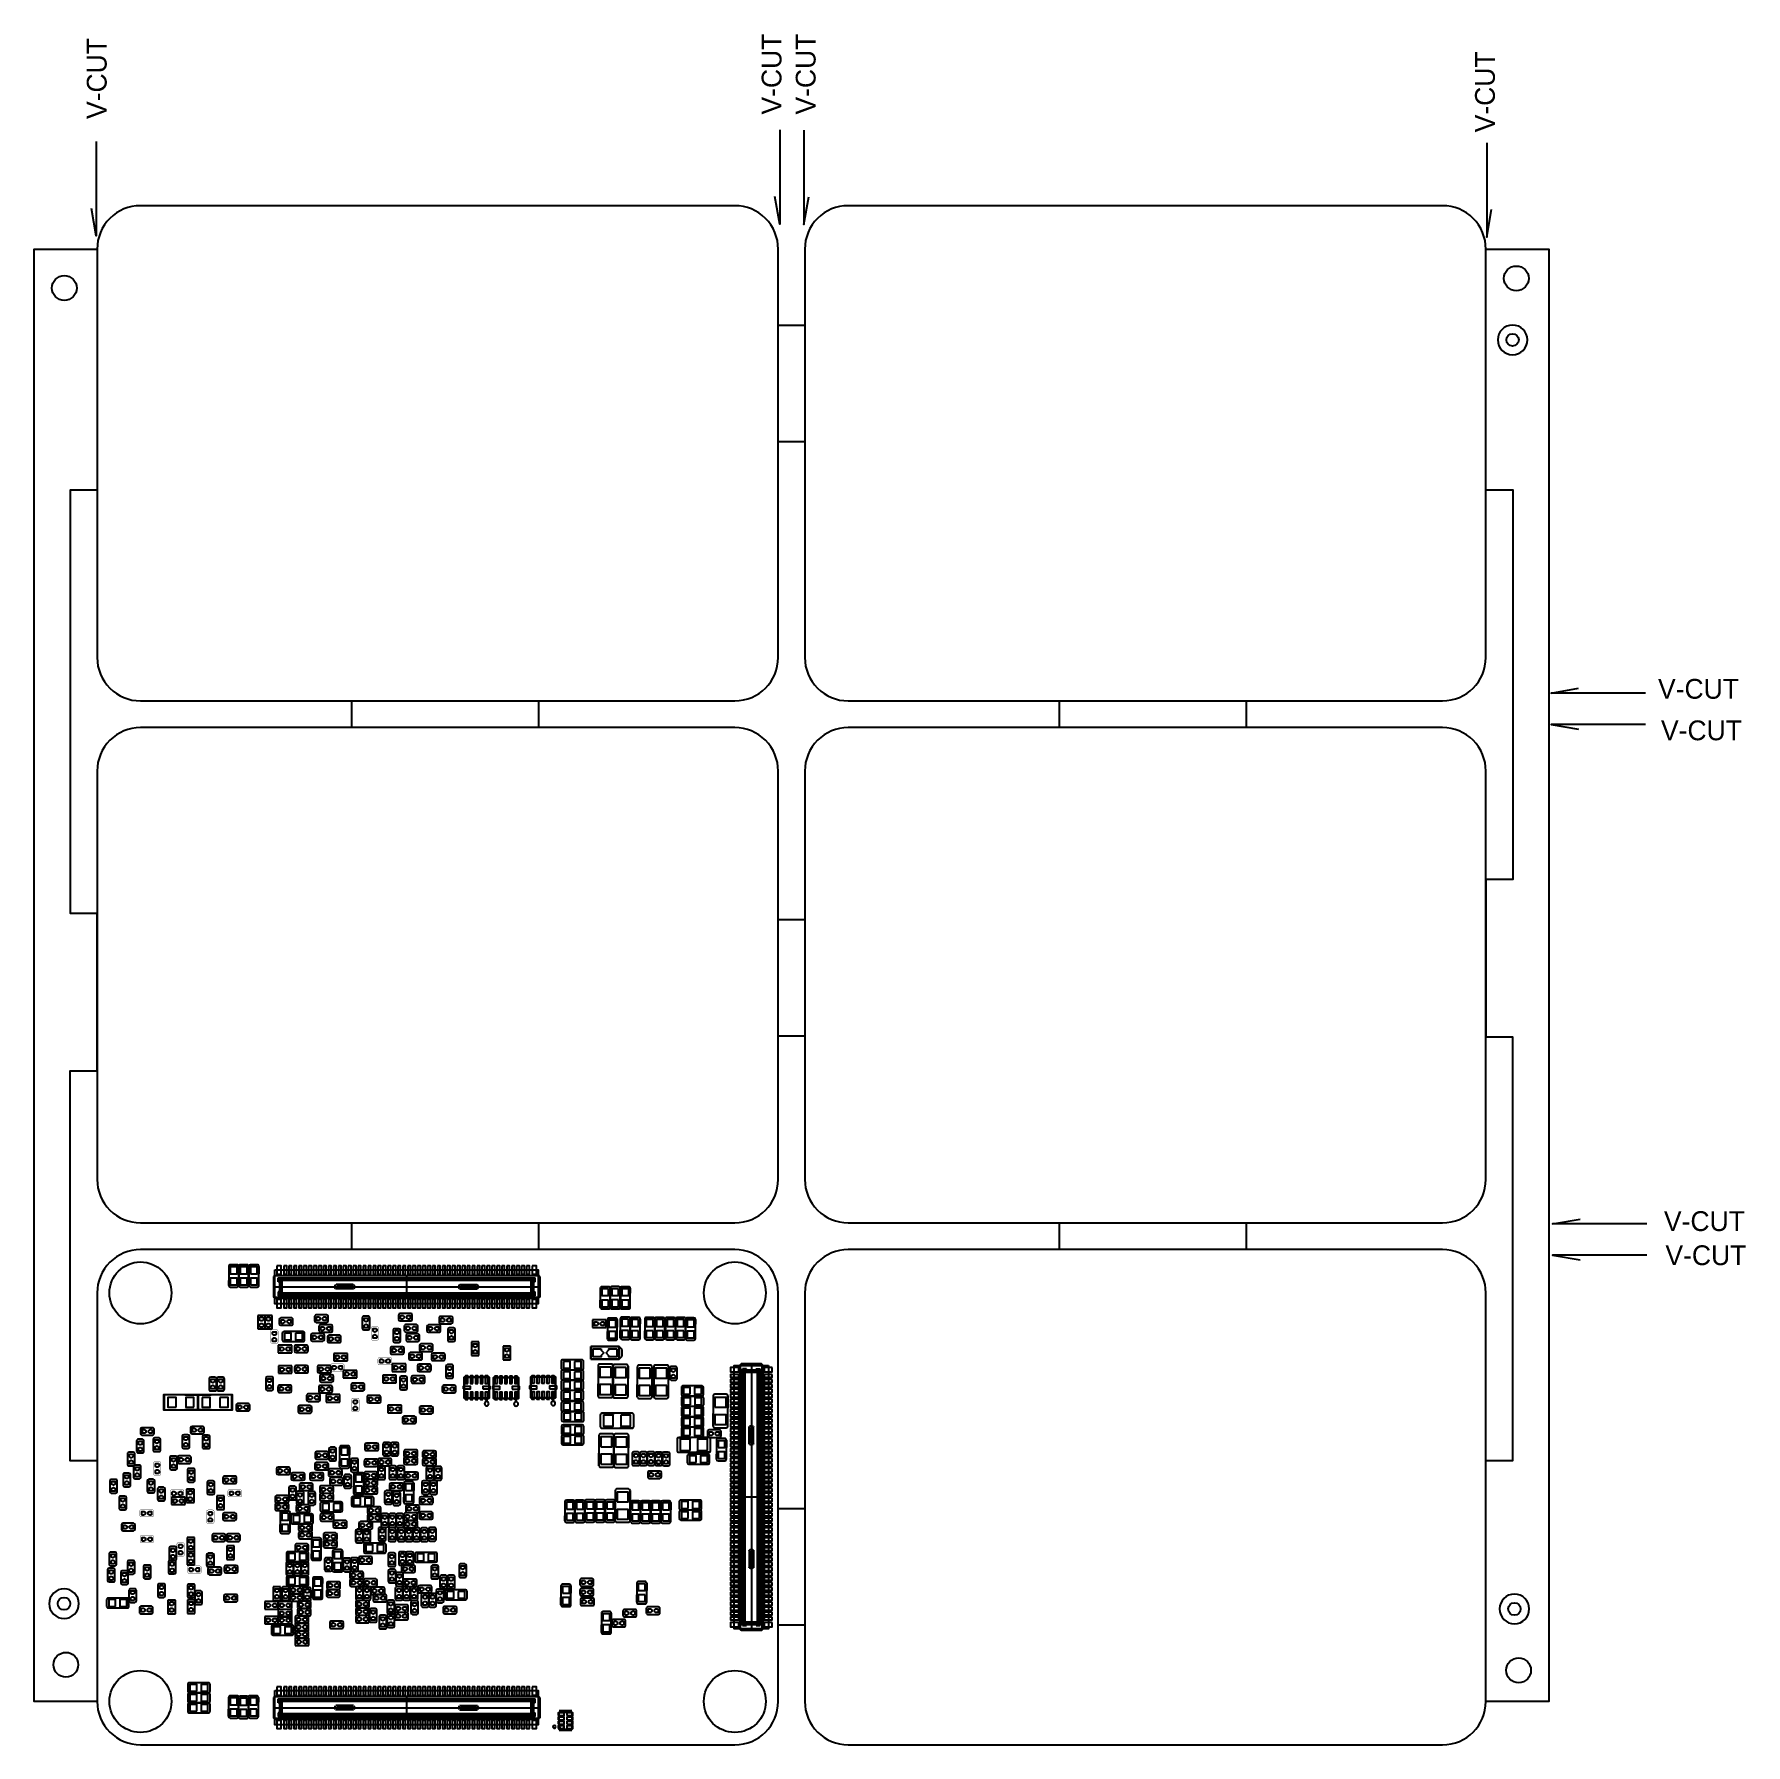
# Model space of a CAD drawing. Extents: x 24 to 162, y 5 to 143.
import ezdxf

# ---------------------------------------------------------------- set-up
doc = ezdxf.new("R2010")
doc.units = 0
for name, color, linetype in [('BG_OUTLINE', 7, 'CONTINUOUS'), ('PG_ASSEMBLY_BOTTOM', 211, 'CONTINUOUS'), ('PG_SILKSCREEN_BOTTOM', 243, 'CONTINUOUS'), ('PIN_BOTTOM', 1, 'CONTINUOUS')]:
    doc.layers.add(name, color=color, linetype=linetype)

msp = doc.modelspace()

# ---------------------------------------------------------------- texts
at = {"layer": 'BG_OUTLINE'}
for p in [(29.397198, 136.115298), (83.894422, 136.47547), (86.649052, 136.47547), (141.505178, 135.038084)]:
    msp.add_text('V-CUT', height=1.6002, rotation=90, dxfattribs=at).set_placement(p)
for p in [(154.680412, 89.28481), (154.919934, 85.930994), (155.15971, 46.285658), (155.279344, 43.531028)]:
    msp.add_text('V-CUT', height=1.6002, dxfattribs=at).set_placement(p)

# ---------------------------------------------------------------- linework, layer by layer
at = {"layer": 'BG_OUTLINE'}
for points in [[(28.556204, 134.29234), (28.556204, 126.67234), (28.167076, 128.888236)], [(83.76031, 135.246618), (83.76031, 127.626618), (83.371182, 129.842514)], [(85.705442, 135.224266), (85.705442, 127.604266), (86.09457, 129.820162)], [(140.849858, 134.202678), (140.849858, 126.582678), (141.238986, 128.798574)], [(28.629356, 8.286242), (23.549356, 8.286242), (23.549356, 125.614176), (28.629356, 125.614176), (28.629356, 101.14915)], [(140.779246, 125.614176), (145.859246, 125.614176), (145.859246, 8.286242), (140.779246, 8.286242), (140.779246, 32.751268)], [(28.629356, 27.72791), (26.455624, 27.72791), (26.455624, 59.228482), (28.629356, 59.228482), (28.629356, 71.924418), (26.469848, 71.924418), (26.469848, 106.17327), (28.629356, 106.17327)], [(140.779246, 106.172508), (142.952978, 106.172508), (142.952978, 74.671936), (140.779246, 74.671936), (140.779246, 61.976), (142.938754, 61.976), (142.938754, 27.727148), (140.779246, 27.727148)], [(153.666444, 89.737184), (146.046444, 89.737184), (148.26234, 90.126312)], [(153.666444, 87.215726), (146.046444, 87.215726), (148.26234, 86.826598)], [(140.779246, 74.701908), (140.779246, 74.671936)], [(153.786078, 46.858428), (146.166078, 46.858428), (148.381974, 47.247556)], [(153.786078, 44.33697), (146.166078, 44.33697), (148.381974, 43.947842)]]:
    msp.add_lwpolyline(points, dxfattribs=at)
for points in [[(32.12973, 89.114376), (80.129634, 89.114376, 0.414205), (83.629246, 92.614242), (83.629246, 125.614176, 0.414226), (80.129634, 129.114296), (32.12973, 129.114296, 0.414268), (28.629356, 125.614176), (28.629356, 92.614242, 0.414248)], [(89.27973, 89.114376), (137.279634, 89.114376, 0.414205), (140.779246, 92.614242), (140.779246, 125.614176, 0.414226), (137.279634, 129.114296), (89.27973, 129.114296, 0.414268), (85.779356, 125.614176), (85.779356, 92.614242, 0.414248)], [(32.12973, 46.950376), (80.129634, 46.950376, 0.414205), (83.629246, 50.450242), (83.629246, 83.450176, 0.414226), (80.129634, 86.950296), (32.12973, 86.950296, 0.414268), (28.629356, 83.450176), (28.629356, 50.450242, 0.414248)], [(89.27973, 46.950376), (137.279634, 46.950376, 0.414205), (140.779246, 50.450242), (140.779246, 83.450176, 0.414226), (137.279634, 86.950296), (89.27973, 86.950296, 0.414268), (85.779356, 83.450176), (85.779356, 50.450242, 0.414248)], [(32.12973, 4.786376), (80.129634, 4.786376, 0.414205), (83.629246, 8.286242), (83.629246, 41.286176, 0.414226), (80.129634, 44.786296), (32.12973, 44.786296, 0.414268), (28.629356, 41.286176), (28.629356, 8.286242, 0.414248)], [(89.27973, 4.786376), (137.279634, 4.786376, 0.414205), (140.779246, 8.286242), (140.779246, 41.286176, 0.414226), (137.279634, 44.786296), (89.27973, 44.786296, 0.414268), (85.779356, 41.286176), (85.779356, 8.286242, 0.414248)]]:
    msp.add_lwpolyline(points, format="xyb", close=True, dxfattribs=at)
for points in [[(83.629246, 110.035086), (83.629246, 119.458486), (85.779356, 119.458486), (85.779356, 110.035086)], [(49.190402, 86.950296), (49.190402, 89.114376), (64.281812, 89.114376), (64.281812, 86.950296)], [(106.340402, 86.950296), (106.340402, 89.114376), (121.431812, 89.114376), (121.431812, 86.950296)], [(83.629246, 62.029086), (83.629246, 71.452486), (85.779356, 71.452486), (85.779356, 62.029086)], [(49.190402, 44.786296), (49.190402, 46.950376), (64.281812, 46.950376), (64.281812, 44.786296)], [(106.340402, 44.786296), (106.340402, 46.950376), (121.431812, 46.950376), (121.431812, 44.786296)], [(83.629246, 14.454886), (83.629246, 23.878286), (85.779356, 23.878286), (85.779356, 14.454886)]]:
    msp.add_lwpolyline(points, close=True, dxfattribs=at)
at = {"layer": 'PG_ASSEMBLY_BOTTOM'}
for points in [[(144.135348, 118.267226, 1), (141.735108, 118.267378, 1)], [(27.154378, 16.185388, 1), (24.754174, 16.185244, 1)], [(144.281652, 15.755874, 1), (141.881568, 15.755954, 1)], [(66.333878, 6.233668, 1), (65.973146, 6.23392, 1)]]:
    msp.add_lwpolyline(points, format="xyb", close=True, dxfattribs=at)
for points in [[(39.387018, 43.55846, 0.41425), (39.260018, 43.43146)], [(40.060372, 43.43146, 0.414275), (39.933372, 43.55846)], [(40.191182, 43.55846, 0.414358), (40.064182, 43.43146)], [(40.864282, 43.43146, 0.414497), (40.737282, 43.55846)], [(41.015412, 43.55846, 0.414137), (40.888412, 43.43146)], [(41.688766, 43.43146, 0.414389), (41.561766, 43.55846)], [(39.260018, 41.885616, 0.414152), (39.387018, 41.758616)], [(39.933372, 41.758616, 0.414177), (40.060372, 41.885616)], [(40.064182, 41.885616, 0.414321), (40.191182, 41.758616)], [(40.737282, 41.758616, 0.41446), (40.864282, 41.885616)], [(40.888412, 41.885616, 0.414038), (41.015412, 41.758616)], [(41.561766, 41.758616, 0.41429), (41.688766, 41.885616)], [(69.385688, 41.790112, 0.414657), (69.258688, 41.663112)], [(70.058788, 41.663112, 0.414518), (69.931788, 41.790112)], [(70.19417, 41.798748, 0.414552), (70.06717, 41.671748)], [(70.867524, 41.671748, 0.414232), (70.740524, 41.798748)], [(71.011034, 41.790112, 0.414549), (70.884034, 41.663112)], [(71.684388, 41.663112, 0.414235), (71.557388, 41.790112)], [(69.258688, 40.117522, 0.414691), (69.385688, 39.990522)], [(69.931788, 39.990522, 0.414552), (70.058788, 40.117522)], [(70.06717, 40.126158, 0.414586), (70.19417, 39.999158)], [(70.740524, 39.999158, 0.414266), (70.867524, 40.126158)], [(70.884034, 40.117522, 0.414583), (71.011034, 39.990522)], [(71.557388, 39.990522, 0.414269), (71.684388, 40.117522)], [(43.461178, 39.27094, 0.414158), (43.334178, 39.14394)], [(43.334178, 38.797738, 0.414017), (43.461178, 38.670738)], [(44.434252, 39.14394, 0.414521), (44.307252, 39.27094)], [(44.307252, 38.670738, 0.414269), (44.434252, 38.797738)], [(46.316138, 39.504874, 0.414454), (46.189138, 39.377874)], [(46.189138, 39.031672, 0.414121), (46.316138, 38.904672)], [(46.669706, 38.706298, 0.414229), (46.542706, 38.579298)], [(47.289212, 39.377874, 0.414306), (47.162212, 39.504874)], [(47.162212, 38.904672, 0.413974), (47.289212, 39.031672)], [(47.64278, 38.579298, 0.414032), (47.51578, 38.706298)], [(50.17262, 39.4081, 0.414257), (50.04562, 39.2811)], [(50.645822, 39.2811, 0.414423), (50.518822, 39.4081)], [(53.104034, 39.62273, 0.414204), (52.977034, 39.49573)], [(52.977034, 39.149528, 0.413915), (53.104034, 39.022528)], [(53.563012, 38.72611, 0.414395), (53.436012, 38.59911)], [(54.077362, 39.49573, 0.414121), (53.950362, 39.62273)], [(53.950362, 39.022528, 0.413833), (54.077362, 39.149528)], [(54.536086, 38.59911, 0.414032), (54.409086, 38.72611)], [(55.385716, 38.706044, 0.414005), (55.258716, 38.579044)], [(56.35879, 38.579044, 0.414257), (56.23179, 38.706044)], [(56.368442, 39.39413, 0.414423), (56.241442, 39.26713)], [(56.241442, 38.920928, 0.414257), (56.368442, 38.793928)], [(57.341516, 39.26713, 0.41417), (57.214516, 39.39413)], [(57.214516, 38.793928, 0.414005), (57.341516, 38.920928)], [(69.965316, 39.25697, 0.414244), (69.838316, 39.12997)], [(70.63867, 39.12997, 0.414564), (70.51167, 39.25697)], [(70.99935, 39.330122, 0.41437), (70.87235, 39.203122)], [(71.672704, 39.203122, 0.414272), (71.545704, 39.330122)], [(71.812404, 39.304722, 0.414589), (71.685404, 39.177722)], [(72.485504, 39.177722, 0.414444), (72.358504, 39.304722)], [(72.98055, 39.304722, 0.41422), (72.85355, 39.177722)], [(73.653904, 39.177722, 0.414318), (73.526904, 39.304722)], [(73.79335, 39.304722, 0.414392), (73.66635, 39.177722)], [(74.466704, 39.177722, 0.414146), (74.339704, 39.304722)], [(74.65695, 39.304722, 0.414244), (74.52995, 39.177722)], [(75.330304, 39.177722, 0.414115), (75.203304, 39.304722)], [(75.46975, 39.304722, 0.41413), (75.34275, 39.177722)], [(76.143104, 39.177722, 0.414346), (76.016104, 39.304722)], [(76.28255, 39.279322, 0.41429), (76.15555, 39.152322)], [(76.955904, 39.152322, 0.414069), (76.828904, 39.279322)], [(43.70451, 38.165786, 0.414167), (43.57751, 38.038786)], [(43.57751, 37.492432, 0.414087), (43.70451, 37.365432)], [(45.377354, 38.038786, 0.41434), (45.250354, 38.165786)], [(45.250354, 37.365432, 0.41426), (45.377354, 37.492432)], [(46.011338, 37.998654, 0.414241), (45.884338, 37.871654)], [(45.884338, 37.525452, 0.414407), (46.011338, 37.398452)], [(46.542706, 38.233096, 0.414395), (46.669706, 38.106096)], [(46.984412, 37.871654, 0.41402), (46.857412, 37.998654)], [(46.857412, 37.398452, 0.414186), (46.984412, 37.525452)], [(47.347632, 37.870892, 0.414005), (47.220632, 37.743892)], [(47.220632, 37.39769, 0.41417), (47.347632, 37.27069)], [(47.51578, 38.106096, 0.414198), (47.64278, 38.233096)], [(48.320706, 37.743892, 0.414257), (48.193706, 37.870892)], [(48.193706, 37.27069, 0.414423), (48.320706, 37.39769)], [(50.04562, 38.435026, 0.414005), (50.17262, 38.308026)], [(50.518822, 38.308026, 0.41417), (50.645822, 38.435026)], [(52.658772, 38.395656, 0.41434), (52.531772, 38.268656)], [(52.531772, 37.422582, 0.41434), (52.658772, 37.295582)], [(53.131974, 38.268656, 0.414087), (53.004974, 38.395656)], [(53.004974, 37.295582, 0.414087), (53.131974, 37.422582)], [(53.436012, 38.252908, 0.414395), (53.563012, 38.125908)], [(53.70068, 37.97427, 0.41437), (53.57368, 37.84727)], [(53.57368, 37.501068, 0.414395), (53.70068, 37.374068)], [(54.409086, 38.125908, 0.414032), (54.536086, 38.252908)], [(54.673754, 37.84727, 0.414032), (54.546754, 37.97427)], [(54.546754, 37.374068, 0.414057), (54.673754, 37.501068)], [(55.258716, 38.232842, 0.41417), (55.385716, 38.105842)], [(56.23179, 38.105842, 0.414423), (56.35879, 38.232842)], [(57.070498, 38.459918, 0.41434), (56.943498, 38.332918)], [(56.943498, 37.486844, 0.41434), (57.070498, 37.359844)], [(57.5437, 38.332918, 0.414087), (57.4167, 38.459918)], [(57.4167, 37.359844, 0.414087), (57.5437, 37.486844)], [(69.838316, 37.58438, 0.414253), (69.965316, 37.45738)], [(70.51167, 37.45738, 0.414574), (70.63867, 37.58438)], [(70.87235, 37.657278, 0.414155), (70.99935, 37.530278)], [(71.545704, 37.530278, 0.414057), (71.672704, 37.657278)], [(71.685404, 37.631878, 0.414373), (71.812404, 37.504878)], [(72.358504, 37.504878, 0.414229), (72.485504, 37.631878)], [(72.85355, 37.631878, 0.414109), (72.98055, 37.504878)], [(73.526904, 37.504878, 0.414207), (73.653904, 37.631878)], [(73.66635, 37.631878, 0.414281), (73.79335, 37.504878)], [(74.339704, 37.504878, 0.414035), (74.466704, 37.631878)], [(74.52995, 37.631878, 0.414312), (74.65695, 37.504878)], [(75.203304, 37.504878, 0.414183), (75.330304, 37.631878)], [(75.34275, 37.631878, 0.414081), (75.46975, 37.504878)], [(76.016104, 37.504878, 0.414297), (76.143104, 37.631878)], [(76.15555, 37.606478, 0.414358), (76.28255, 37.479478)], [(76.828904, 37.479478, 0.414137), (76.955904, 37.606478)], [(44.689776, 37.069776, 0.41434), (44.562776, 36.942776)], [(44.562776, 36.596574, 0.414087), (44.689776, 36.469574)], [(45.66285, 36.942776, 0.41434), (45.53585, 37.069776)], [(45.53585, 36.469574, 0.414087), (45.66285, 36.596574)], [(52.447698, 36.942268, 0.414423), (52.320698, 36.815268)], [(52.320698, 36.469066, 0.414257), (52.447698, 36.342066)], [(53.420772, 36.815268, 0.41417), (53.293772, 36.942268)], [(53.293772, 36.342066, 0.414005), (53.420772, 36.469066)], [(53.917088, 36.470844, 0.414005), (53.790088, 36.343844)], [(53.790088, 35.997642, 0.414158), (53.917088, 35.870642)], [(54.776624, 37.163248, 0.41398), (54.649624, 37.036248)], [(54.649624, 36.690046, 0.41417), (54.776624, 36.563046)], [(54.890162, 36.343844, 0.414269), (54.763162, 36.470844)], [(54.763162, 35.870642, 0.414423), (54.890162, 35.997642)], [(55.749698, 37.036248, 0.414257), (55.622698, 37.163248)], [(55.622698, 36.563046, 0.414447), (55.749698, 36.690046)], [(55.75427, 36.421568, 0.414186), (55.62727, 36.294568)], [(55.62727, 35.94862, 0.414269), (55.75427, 35.82162)], [(56.727344, 36.294568, 0.414549), (56.600344, 36.421568)], [(56.600344, 35.82162, 0.414632), (56.727344, 35.94862)], [(44.704254, 35.42919, 0.414087), (44.577254, 35.30219)], [(44.577254, 34.955988, 0.414506), (44.704254, 34.828988)], [(45.677328, 35.30219, 0.413922), (45.550328, 35.42919)], [(45.550328, 34.828988, 0.41434), (45.677328, 34.955988)], [(46.547278, 35.424364, 0.414257), (46.420278, 35.297364)], [(46.420278, 34.951162, 0.414091), (46.547278, 34.824162)], [(46.733714, 34.68243, 0.414395), (46.606714, 34.55543)], [(47.520352, 35.297364, 0.414337), (47.393352, 35.424364)], [(47.393352, 34.824162, 0.41417), (47.520352, 34.951162)], [(47.706788, 34.55543, 0.414032), (47.579788, 34.68243)], [(54.128416, 34.589212, 0.414087), (54.001416, 34.462212)], [(54.624224, 35.53714, 0.414032), (54.497224, 35.41014)], [(54.497224, 35.063938, 0.414032), (54.624224, 34.936938)], [(55.10149, 34.462212, 0.414087), (54.97449, 34.589212)], [(55.597298, 35.41014, 0.414395), (55.470298, 35.53714)], [(55.470298, 34.936938, 0.414395), (55.597298, 35.063938)], [(56.92013, 35.493706, 0.414087), (56.79313, 35.366706)], [(57.393332, 35.366706, 0.41434), (57.266332, 35.493706)], [(66.2305, 35.884104, 0.414534), (66.1035, 35.757104)], [(66.1035, 35.211004, 0.414672), (66.2305, 35.084004)], [(66.2305, 35.045904, 0.414303), (66.1035, 34.918904)], [(67.90309, 35.757104, 0.414537), (67.77609, 35.884104)], [(67.77609, 35.084004, 0.414675), (67.90309, 35.211004)], [(67.90309, 34.918904, 0.414306), (67.77609, 35.045904)], [(69.212714, 35.53079, 0.41449), (69.085714, 35.40379)], [(70.284594, 35.40379, 0.41425), (70.157594, 35.53079)], [(70.431914, 35.50539, 0.414336), (70.304914, 35.37839)], [(71.503794, 35.37839, 0.414558), (71.376794, 35.50539)], [(72.37476, 35.46094, 0.414506), (72.24776, 35.33394)], [(73.446386, 35.33394, 0.414626), (73.319386, 35.46094)], [(73.706482, 35.46094, 0.41438), (73.579482, 35.33394)], [(74.778362, 35.33394, 0.414374), (74.651362, 35.46094)], [(74.986388, 35.343592, 0.414121), (74.859388, 35.216592)], [(75.45959, 35.216592, 0.414552), (75.33259, 35.343592)], [(37.800788, 34.479484, 0.414207), (37.673788, 34.352484)], [(37.673788, 33.50641, 0.414577), (37.800788, 33.37941)], [(38.27399, 34.352484, 0.413851), (38.14699, 34.479484)], [(38.14699, 33.37941, 0.41422), (38.27399, 33.50641)], [(38.435788, 34.479484, 0.414207), (38.308788, 34.352484)], [(38.308788, 33.50641, 0.414577), (38.435788, 33.37941)], [(38.90899, 34.352484, 0.413851), (38.78199, 34.479484)], [(38.78199, 33.37941, 0.41422), (38.90899, 33.50641)], [(42.36974, 34.514282, 0.414198), (42.24274, 34.387282)], [(42.24274, 33.541208, 0.413823), (42.36974, 33.414208)], [(42.842942, 34.387282, 0.414604), (42.715942, 34.514282)], [(42.715942, 33.414208, 0.414229), (42.842942, 33.541208)], [(43.353228, 33.841944, 0.41434), (43.226228, 33.714944)], [(43.226228, 33.368742, 0.414087), (43.353228, 33.241742)], [(44.326302, 33.714944, 0.41434), (44.199302, 33.841944)], [(44.199302, 33.241742, 0.414087), (44.326302, 33.368742)], [(46.655228, 33.812988, 0.414423), (46.528228, 33.685988)], [(46.528228, 33.339786, 0.414257), (46.655228, 33.212786)], [(46.606714, 34.209228, 0.414395), (46.733714, 34.082228)], [(47.628302, 33.685988, 0.41417), (47.501302, 33.812988)], [(47.501302, 33.212786, 0.414005), (47.628302, 33.339786)], [(47.579788, 34.082228, 0.414032), (47.706788, 34.209228)], [(49.258982, 33.989264, 0.41434), (49.131982, 33.862264)], [(49.131982, 33.516062, 0.414087), (49.258982, 33.389062)], [(50.232056, 33.862264, 0.41434), (50.105056, 33.989264)], [(50.105056, 33.389062, 0.414087), (50.232056, 33.516062)], [(53.19903, 34.55416, 0.414395), (53.07203, 34.42716)], [(53.07203, 33.581086, 0.414032), (53.19903, 33.454086)], [(53.672232, 34.42716, 0.414395), (53.545232, 34.55416)], [(53.545232, 33.454086, 0.414032), (53.672232, 33.581086)], [(54.001416, 34.11601, 0.41434), (54.128416, 33.98901)], [(54.97449, 33.98901, 0.41434), (55.10149, 34.11601)], [(56.62422, 33.822386, 0.41434), (56.49722, 33.695386)], [(56.49722, 33.349184, 0.413922), (56.62422, 33.222184)], [(56.79313, 34.520632, 0.414087), (56.92013, 34.393632)], [(57.266332, 34.393632, 0.41434), (57.393332, 34.520632)], [(57.597294, 33.695386, 0.414506), (57.470294, 33.822386)], [(57.470294, 33.222184, 0.414087), (57.597294, 33.349184)], [(66.1035, 34.37255, 0.414512), (66.2305, 34.24555)], [(66.2305, 34.233104, 0.414217), (66.1035, 34.106104)], [(66.1035, 33.55975, 0.414352), (66.2305, 33.43275)], [(66.2305, 33.394904, 0.414389), (66.1035, 33.267904)], [(67.77609, 34.24555, 0.414515), (67.90309, 34.37255)], [(67.903344, 34.106104, 0.414075), (67.776344, 34.233104)], [(67.776344, 33.43275, 0.41421), (67.903344, 33.55975)], [(67.903344, 33.267904, 0.414247), (67.776344, 33.394904)], [(74.859388, 34.370518, 0.413876), (74.986388, 34.243518)], [(75.33259, 34.243518, 0.414306), (75.45959, 34.370518)], [(75.935078, 33.77565, 0.41429), (75.808078, 33.64865)], [(77.607922, 33.64865, 0.414118), (77.480922, 33.77565)], [(39.976806, 32.350202, 0.413971), (39.849806, 32.223202)], [(39.849806, 31.877, 0.414198), (39.976806, 31.75)], [(40.94988, 32.223202, 0.414229), (40.82288, 32.350202)], [(40.82288, 31.75, 0.414457), (40.94988, 31.877)], [(44.989496, 32.181546, 0.414087), (44.862496, 32.054546)], [(45.677074, 33.124648, 0.41434), (45.550074, 32.997648)], [(45.550074, 32.651446, 0.414075), (45.677074, 32.524446)], [(45.96257, 32.054546, 0.414087), (45.83557, 32.181546)], [(46.650148, 32.997648, 0.414352), (46.523148, 33.124648)], [(46.523148, 32.524446, 0.414087), (46.650148, 32.651446)], [(50.56124, 33.001966, 0.414235), (50.43424, 32.874966)], [(50.43424, 32.528764, 0.413971), (50.56124, 32.401764)], [(51.534314, 32.874966, 0.414457), (51.407314, 33.001966)], [(51.407314, 32.401764, 0.414192), (51.534314, 32.528764)], [(54.786784, 32.127698, 0.414383), (54.659784, 32.000698)], [(55.759858, 32.000698, 0.414032), (55.632858, 32.127698)], [(66.1035, 32.72155, 0.41418), (66.2305, 32.59455)], [(66.233548, 32.513524, 0.413989), (66.106548, 32.386524)], [(66.106548, 31.84017, 0.414247), (66.233548, 31.71317)], [(67.776344, 32.59455, 0.414038), (67.903344, 32.72155)], [(67.906392, 32.386524, 0.41418), (67.779392, 32.513524)], [(67.779392, 31.71317, 0.414438), (67.906392, 31.84017)], [(69.085714, 32.96031, 0.4143), (69.212714, 32.83331)], [(70.157594, 32.83331, 0.41406), (70.284594, 32.96031)], [(70.304914, 32.935164, 0.414383), (70.431914, 32.808164)], [(71.376794, 32.808164, 0.414604), (71.503794, 32.935164)], [(72.24776, 32.89046, 0.414315), (72.37476, 32.76346)], [(73.319386, 32.76346, 0.414435), (73.446386, 32.89046)], [(73.579482, 32.89046, 0.414177), (73.706482, 32.76346)], [(74.651362, 32.76346, 0.41417), (74.778362, 32.89046)], [(75.808078, 33.102296, 0.414309), (75.935078, 32.975296)], [(75.935078, 32.098996, 0.414537), (75.808078, 31.971996)], [(75.947016, 32.929322, 0.414315), (75.820016, 32.802322)], [(75.820016, 32.255968, 0.414537), (75.947016, 32.128968)], [(77.480922, 32.975296, 0.414137), (77.607922, 33.102296)], [(77.607922, 31.971996, 0.414364), (77.480922, 32.098996)], [(77.619606, 32.802322, 0.414281), (77.492606, 32.929322)], [(77.492606, 32.128968, 0.414503), (77.619606, 32.255968)], [(78.49616, 33.098486, 0.414383), (78.36916, 32.971486)], [(79.56804, 32.971486, 0.414611), (79.44104, 33.098486)], [(36.291266, 30.508702, 0.414161), (36.164266, 30.381702)], [(37.26434, 30.381702, 0.414401), (37.13734, 30.508702)], [(44.862496, 31.708344, 0.41434), (44.989496, 31.581344)], [(45.83557, 31.581344, 0.41434), (45.96257, 31.708344)], [(53.410612, 31.326328, 0.413894), (53.283612, 31.199328)], [(53.283612, 30.853126, 0.414232), (53.410612, 30.726126)], [(54.383686, 31.199328, 0.414195), (54.256686, 31.326328)], [(54.256686, 30.726126, 0.414534), (54.383686, 30.853126)], [(54.659784, 31.654496, 0.414395), (54.786784, 31.527496)], [(55.632858, 31.527496, 0.414044), (55.759858, 31.654496)], [(66.252598, 30.633162, 0.414081), (66.125598, 30.506162)], [(66.258948, 31.700724, 0.414207), (66.131948, 31.573724)], [(66.131948, 31.02737, 0.414029), (66.258948, 30.90037)], [(67.925442, 30.506162, 0.414137), (67.798442, 30.633162)], [(67.931792, 31.573724, 0.414398), (67.804792, 31.700724)], [(67.804792, 30.90037, 0.41422), (67.931792, 31.02737)], [(69.39026, 31.56204, 0.414214), (69.26326, 31.43504)], [(69.26326, 30.49016, 0.414214), (69.39026, 30.36316)], [(71.96074, 31.43504, 0.414214), (71.83374, 31.56204)], [(71.83374, 30.36316, 0.414214), (71.96074, 30.49016)], [(75.808078, 31.425896, 0.414454), (75.935078, 31.298896)], [(75.935078, 31.260796, 0.414534), (75.808078, 31.133796)], [(75.808078, 30.587696, 0.414524), (75.935078, 30.460696)], [(75.935078, 30.44825, 0.414377), (75.808078, 30.32125)], [(77.480922, 31.298896, 0.414281), (77.607922, 31.425896)], [(77.607922, 31.133796, 0.414293), (77.480922, 31.260796)], [(77.480922, 30.460696, 0.414284), (77.607922, 30.587696)], [(77.607922, 30.32125, 0.41437), (77.480922, 30.44825)], [(78.36916, 30.52826, 0.41433), (78.49616, 30.40126)], [(79.44104, 30.40126, 0.414558), (79.56804, 30.52826)], [(31.9405, 29.460952, 0.414349), (31.8135, 29.333952)], [(32.251142, 30.40126, 0.414161), (32.124142, 30.27426)], [(32.124142, 29.928058, 0.414026), (32.251142, 29.801058)], [(32.413702, 29.333952, 0.413943), (32.286702, 29.460952)], [(33.224216, 30.27426, 0.414401), (33.097216, 30.40126)], [(33.097216, 29.801058, 0.414266), (33.224216, 29.928058)], [(33.28416, 29.576014, 0.414066), (33.15716, 29.449014)], [(33.757362, 29.449014, 0.414195), (33.630362, 29.576014)], [(35.618928, 29.829506, 0.414177), (35.491928, 29.702506)], [(36.09213, 29.702506, 0.413876), (35.96513, 29.829506)], [(36.164266, 30.0355, 0.414026), (36.291266, 29.9085)], [(37.262562, 29.806646, 0.414091), (37.135562, 29.679646)], [(37.13734, 29.9085, 0.414266), (37.26434, 30.0355)], [(37.735764, 29.679646, 0.414066), (37.608764, 29.806646)], [(50.37709, 29.15031, 0.414087), (50.25009, 29.02331)], [(51.350164, 29.02331, 0.414087), (51.223164, 29.15031)], [(51.835812, 29.214318, 0.4145), (51.708812, 29.087318)], [(52.309014, 29.087318, 0.414069), (52.182014, 29.214318)], [(52.48783, 29.21635, 0.413854), (52.36083, 29.08935)], [(52.961032, 29.08935, 0.414155), (52.834032, 29.21635)], [(66.125598, 29.959808, 0.41429), (66.252598, 29.832808)], [(66.252598, 29.820362, 0.414195), (66.125598, 29.693362)], [(66.125598, 29.147008, 0.414177), (66.252598, 29.020008)], [(67.798442, 29.832808, 0.414346), (67.925442, 29.959808)], [(67.925442, 29.693362, 0.41425), (67.798442, 29.820362)], [(67.798442, 29.020008, 0.414232), (67.925442, 29.147008)], [(69.279008, 29.901896, 0.414398), (69.152008, 29.774896)], [(70.350634, 29.774896, 0.414364), (70.223634, 29.901896)], [(70.480428, 29.893006, 0.414164), (70.353428, 29.766006)], [(71.552308, 29.766006, 0.41438), (71.425308, 29.893006)], [(75.60056, 29.616908, 0.414048), (75.47356, 29.489908)], [(75.808078, 29.774896, 0.414057), (75.935078, 29.647896)], [(77.480922, 29.647896, 0.414051), (77.607922, 29.774896)], [(78.037944, 30.221174, 0.414635), (77.910944, 30.094174)], [(77.910944, 29.747972, 0.414204), (78.037944, 29.620972)], [(78.17104, 29.489908, 0.414281), (78.04404, 29.616908)], [(78.771496, 29.525722, 0.414457), (78.644496, 29.398722)], [(79.011018, 30.094174, 0.414223), (78.884018, 30.221174)], [(78.884018, 29.620972, 0.413793), (79.011018, 29.747972)], [(79.44485, 29.398722, 0.414241), (79.31785, 29.525722)], [(31.202884, 28.414726, 0.414355), (31.075884, 28.287726)], [(31.676086, 28.287726, 0.413937), (31.549086, 28.414726)], [(31.8135, 28.487878, 0.414484), (31.9405, 28.360878)], [(32.286702, 28.360878, 0.414078), (32.413702, 28.487878)], [(33.15716, 28.60294, 0.414232), (33.28416, 28.47594)], [(33.630362, 28.47594, 0.414361), (33.757362, 28.60294)], [(34.628836, 28.101544, 0.414349), (34.501836, 27.974544)], [(35.102038, 27.974544, 0.413918), (34.975038, 28.101544)], [(35.242246, 28.116022, 0.414161), (35.115246, 27.989022)], [(35.491928, 28.856432, 0.414552), (35.618928, 28.729432)], [(35.96513, 28.729432, 0.41425), (36.09213, 28.856432)], [(36.21532, 27.989022, 0.414401), (36.08832, 28.116022)], [(37.135562, 28.833572, 0.414361), (37.262562, 28.706572)], [(37.608764, 28.706572, 0.414337), (37.735764, 28.833572)], [(46.360588, 28.464256, 0.41386), (46.233588, 28.337256)], [(46.233588, 27.991054, 0.414112), (46.360588, 27.864054)], [(47.333916, 28.337256, 0.413925), (47.206916, 28.464256)], [(47.206916, 27.864054, 0.414177), (47.333916, 27.991054)], [(47.470822, 28.814522, 0.414201), (47.343822, 28.687522)], [(47.343822, 27.841194, 0.414296), (47.470822, 27.714194)], [(47.944024, 28.687522, 0.41374), (47.817024, 28.814522)], [(47.817024, 27.714194, 0.413836), (47.944024, 27.841194)], [(48.335692, 28.944062, 0.414454), (48.208692, 28.817062)], [(49.008792, 28.817062, 0.414549), (48.881792, 28.944062)], [(49.235614, 27.914346, 0.414152), (49.108614, 27.787346)], [(49.708816, 27.787346, 0.41433), (49.581816, 27.914346)], [(50.326036, 27.864308, 0.414469), (50.199036, 27.737308)], [(50.25009, 28.677108, 0.41434), (50.37709, 28.550108)], [(51.29911, 27.737308, 0.414327), (51.17211, 27.864308)], [(51.223164, 28.550108, 0.41434), (51.350164, 28.677108)], [(51.435762, 27.914092, 0.41438), (51.308762, 27.787092)], [(51.708812, 28.241244, 0.414358), (51.835812, 28.114244)], [(52.182014, 28.114244, 0.413928), (52.309014, 28.241244)], [(52.408836, 27.787092, 0.4143), (52.281836, 27.914092)], [(52.36083, 28.243276, 0.414272), (52.48783, 28.116276)], [(52.834032, 28.116276, 0.414574), (52.961032, 28.243276)], [(53.527198, 28.023058, 0.414641), (53.400198, 27.896058)], [(53.528722, 28.612084, 0.414324), (53.401722, 28.485084)], [(53.401722, 28.138882, 0.414164), (53.528722, 28.011882)], [(54.500272, 27.896058, 0.414223), (54.373272, 28.023058)], [(54.501796, 28.485084, 0.414263), (54.374796, 28.612084)], [(54.374796, 28.011882, 0.414103), (54.501796, 28.138882)], [(55.039006, 28.544012, 0.414306), (54.912006, 28.417012)], [(54.912006, 28.07081, 0.414361), (55.039006, 27.94381)], [(55.040022, 27.940254, 0.414232), (54.913022, 27.813254)], [(56.01208, 28.417012, 0.414066), (55.88508, 28.544012)], [(55.88508, 27.94381, 0.414121), (56.01208, 28.07081)], [(56.013096, 27.813254, 0.41433), (55.886096, 27.940254)], [(71.962772, 28.439364, 0.414186), (71.835772, 28.312364)], [(72.435974, 28.312364, 0.414112), (72.308974, 28.439364)], [(72.572372, 28.439364, 0.414229), (72.445372, 28.312364)], [(73.045574, 28.312364, 0.414051), (72.918574, 28.439364)], [(73.183496, 28.454604, 0.414189), (73.056496, 28.327604)], [(73.656698, 28.327604, 0.414423), (73.529698, 28.454604)], [(73.799192, 28.43403, 0.414321), (73.672192, 28.30703)], [(74.272394, 28.30703, 0.413903), (74.145394, 28.43403)], [(74.40676, 28.427934, 0.413934), (74.27976, 28.300934)], [(74.879962, 28.300934, 0.414173), (74.752962, 28.427934)], [(75.47356, 28.545028, 0.414269), (75.60056, 28.418028)], [(76.416408, 28.250388, 0.414263), (76.289408, 28.123388)], [(78.089252, 28.123388, 0.414417), (77.962252, 28.250388)], [(78.04404, 28.418028, 0.414503), (78.17104, 28.545028)], [(78.644496, 27.852878, 0.414186), (78.771496, 27.725878)], [(79.31785, 27.725878, 0.413971), (79.44485, 27.852878)], [(30.849824, 26.734516, 0.41418), (30.722824, 26.607516)], [(31.075884, 27.441652, 0.41449), (31.202884, 27.314652)], [(31.323026, 26.607516, 0.414008), (31.196026, 26.734516)], [(31.549086, 27.314652, 0.414072), (31.676086, 27.441652)], [(31.694628, 27.37993, 0.413854), (31.567628, 27.25293)], [(31.567628, 26.406602, 0.413943), (31.694628, 26.279602)], [(32.16783, 27.25293, 0.414094), (32.04083, 27.37993)], [(32.04083, 26.279602, 0.414183), (32.16783, 26.406602)], [(34.501836, 27.12847, 0.414509), (34.628836, 27.00147)], [(34.975038, 27.00147, 0.414078), (35.102038, 27.12847)], [(35.115246, 27.64282, 0.414026), (35.242246, 27.51582)], [(36.056824, 27.10688, 0.414389), (35.929824, 26.97988)], [(36.08832, 27.51582, 0.414266), (36.21532, 27.64282)], [(36.530026, 26.97988, 0.414044), (36.403026, 27.10688)], [(38.917372, 26.484326, 0.414266), (38.790372, 26.357326)], [(39.890446, 26.357326, 0.414284), (39.763446, 26.484326)], [(43.23588, 27.214322, 0.414207), (43.10888, 27.087322)], [(43.10888, 26.74112, 0.413882), (43.23588, 26.61412)], [(44.209208, 27.087322, 0.414155), (44.082208, 27.214322)], [(44.082208, 26.61412, 0.413829), (44.209208, 26.74112)], [(44.426886, 26.75001, 0.414235), (44.299886, 26.62301)], [(44.299886, 26.276808, 0.413872), (44.426886, 26.149808)], [(45.400214, 26.62301, 0.414164), (45.273214, 26.75001)], [(45.273214, 26.149808, 0.413802), (45.400214, 26.276808)], [(45.935646, 26.764234, 0.413983), (45.808646, 26.637234)], [(45.808646, 26.291032, 0.414167), (45.935646, 26.164032)], [(46.335696, 27.584146, 0.414195), (46.208696, 27.457146)], [(46.208696, 27.110944, 0.414109), (46.335696, 26.983944)], [(46.90872, 26.637234, 0.41426), (46.78172, 26.764234)], [(46.78172, 26.164032, 0.414444), (46.90872, 26.291032)], [(47.30877, 27.457146, 0.414318), (47.18177, 27.584146)], [(47.18177, 26.983944, 0.414232), (47.30877, 27.110944)], [(47.43577, 27.064208, 0.414214), (47.30877, 26.937208)], [(47.30877, 26.591006, 0.414318), (47.43577, 26.464006)], [(47.5361, 26.364438, 0.414367), (47.4091, 26.237438)], [(48.208692, 27.271218, 0.414269), (48.335692, 27.144218)], [(48.408844, 26.937208, 0.414109), (48.281844, 27.064208)], [(48.281844, 26.464006, 0.414214), (48.408844, 26.591006)], [(48.509174, 26.237438, 0.414029), (48.382174, 26.364438)], [(48.685958, 26.61412, 0.414247), (48.558958, 26.48712)], [(48.881792, 27.144218, 0.414364), (49.008792, 27.271218)], [(49.15916, 26.48712, 0.414149), (49.03216, 26.61412)], [(49.108614, 26.941272, 0.414097), (49.235614, 26.814272)], [(49.485804, 26.76398, 0.414361), (49.358804, 26.63698)], [(49.581816, 26.814272, 0.414275), (49.708816, 26.941272)], [(50.159158, 26.63698, 0.414503), (50.032158, 26.76398)], [(50.28692, 26.83002, 0.414118), (50.15992, 26.70302)], [(50.15992, 26.356818, 0.413952), (50.28692, 26.229818)], [(50.199036, 27.391106, 0.4141), (50.326036, 27.264106)], [(51.259994, 26.70302, 0.414475), (51.132994, 26.83002)], [(51.132994, 26.229818, 0.414309), (51.259994, 26.356818)], [(51.17211, 27.264106, 0.413958), (51.29911, 27.391106)], [(51.415696, 27.314398, 0.414198), (51.288696, 27.187398)], [(51.288696, 26.341324, 0.414303), (51.415696, 26.214324)], [(51.308762, 27.44089, 0.414127), (51.435762, 27.31389)], [(51.888898, 27.187398, 0.414124), (51.761898, 27.314398)], [(51.761898, 26.214324, 0.414229), (51.888898, 26.341324)], [(52.335684, 27.314398, 0.41418), (52.208684, 27.187398)], [(52.208684, 26.341324, 0.414284), (52.335684, 26.214324)], [(52.281836, 27.31389, 0.414048), (52.408836, 27.44089)], [(52.808886, 27.187398, 0.414143), (52.681886, 27.314398)], [(52.681886, 26.214324, 0.414247), (52.808886, 26.341324)], [(52.98567, 27.314398, 0.414158), (52.85867, 27.187398)], [(52.85867, 26.341324, 0.414263), (52.98567, 26.214324)], [(53.458872, 27.187398, 0.414164), (53.331872, 27.314398)], [(53.331872, 26.214324, 0.414269), (53.458872, 26.341324)], [(53.400198, 27.549856, 0.414204), (53.527198, 27.422856)], [(53.586126, 26.814526, 0.414272), (53.459126, 26.687526)], [(53.459126, 26.341324, 0.414574), (53.586126, 26.214324)], [(54.373272, 27.422856, 0.413786), (54.500272, 27.549856)], [(54.5592, 26.687526, 0.413854), (54.4322, 26.814526)], [(54.4322, 26.214324, 0.414155), (54.5592, 26.341324)], [(54.913022, 27.467052, 0.414097), (55.040022, 27.340052)], [(55.335932, 27.264106, 0.414229), (55.208932, 27.137106)], [(55.208932, 26.291032, 0.414217), (55.335932, 26.164032)], [(55.809134, 27.137106, 0.41421), (55.682134, 27.264106)], [(55.682134, 26.164032, 0.414198), (55.809134, 26.291032)], [(55.985918, 27.264106, 0.414207), (55.858918, 27.137106)], [(55.858918, 26.291032, 0.414195), (55.985918, 26.164032)], [(55.886096, 27.340052, 0.414195), (56.013096, 27.467052)], [(56.45912, 27.137106, 0.414232), (56.33212, 27.264106)], [(56.33212, 26.164032, 0.41422), (56.45912, 26.291032)], [(69.152008, 27.331416, 0.414577), (69.279008, 27.204416)], [(70.223634, 27.204416, 0.414543), (70.350634, 27.331416)], [(70.353428, 27.322526, 0.41417), (70.480428, 27.195526)], [(71.425308, 27.195526, 0.414386), (71.552308, 27.322526)], [(71.835772, 27.46629, 0.414315), (71.962772, 27.33929)], [(72.308974, 27.33929, 0.414241), (72.435974, 27.46629)], [(72.445372, 27.46629, 0.414377), (72.572372, 27.33929)], [(72.918574, 27.33929, 0.414198), (73.045574, 27.46629)], [(73.056496, 27.48153, 0.414005), (73.183496, 27.35453)], [(73.220072, 26.900124, 0.414315), (73.093072, 26.773124)], [(73.093072, 26.426922, 0.414432), (73.220072, 26.299922)], [(73.529698, 27.35453, 0.414238), (73.656698, 27.48153)], [(73.672192, 27.460956, 0.414524), (73.799192, 27.333956)], [(74.193146, 26.773124, 0.413995), (74.066146, 26.900124)], [(74.066146, 26.299922, 0.414112), (74.193146, 26.426922)], [(74.145394, 27.333956, 0.414106), (74.272394, 27.460956)], [(74.27976, 27.45486, 0.414253), (74.40676, 27.32786)], [(74.752962, 27.32786, 0.414494), (74.879962, 27.45486)], [(76.289408, 27.577034, 0.414011), (76.416408, 27.450034)], [(77.962252, 27.450034, 0.414164), (78.089252, 27.577034)], [(29.774896, 26.215594, 0.414078), (29.647896, 26.088594)], [(29.647896, 25.24252, 0.413943), (29.774896, 25.11552)], [(30.248098, 26.088594, 0.414484), (30.121098, 26.215594)], [(30.121098, 25.11552, 0.414349), (30.248098, 25.24252)], [(30.722824, 25.761442, 0.41442), (30.849824, 25.634442)], [(31.196026, 25.634442, 0.414247), (31.323026, 25.761442)], [(32.8041, 26.23566, 0.413854), (32.6771, 26.10866)], [(32.6771, 25.262332, 0.413943), (32.8041, 25.135332)], [(33.277302, 26.10866, 0.414094), (33.150302, 26.23566)], [(33.150302, 25.135332, 0.414183), (33.277302, 25.262332)], [(33.641792, 25.586436, 0.414349), (33.514792, 25.459436)], [(34.114994, 25.459436, 0.413943), (33.987994, 25.586436)], [(35.929824, 26.133806, 0.414383), (36.056824, 26.006806)], [(36.403026, 26.006806, 0.414038), (36.530026, 26.133806)], [(37.639498, 26.100786, 0.41429), (37.512498, 25.973786)], [(37.512498, 25.127712, 0.414038), (37.639498, 25.000712)], [(38.1127, 25.973786, 0.414389), (37.9857, 26.100786)], [(37.9857, 25.000712, 0.414137), (38.1127, 25.127712)], [(38.790372, 26.011124, 0.414143), (38.917372, 25.884124)], [(39.763446, 25.884124, 0.414161), (39.890446, 26.011124)], [(43.125644, 24.914098, 0.414189), (42.998644, 24.787098)], [(44.098718, 24.787098, 0.414472), (43.971718, 24.914098)], [(44.235624, 25.664414, 0.414063), (44.108624, 25.537414)], [(44.708826, 25.537414, 0.41421), (44.581826, 25.664414)], [(44.845732, 25.264364, 0.414306), (44.718732, 25.137364)], [(45.085762, 25.914096, 0.414373), (44.958762, 25.787096)], [(44.958762, 25.440894, 0.414134), (45.085762, 25.313894)], [(45.318934, 25.137364, 0.414121), (45.191934, 25.264364)], [(45.785786, 25.249378, 0.414367), (45.658786, 25.122378)], [(46.058836, 25.787096, 0.414293), (45.931836, 25.914096)], [(45.931836, 25.313894, 0.414054), (46.058836, 25.440894)], [(46.258988, 25.122378, 0.414017), (46.131988, 25.249378)], [(46.736, 25.704292, 0.414438), (46.609, 25.577292)], [(46.609, 25.23109, 0.41402), (46.736, 25.10409)], [(46.736, 25.094438, 0.414214), (46.609, 24.967438)], [(47.4091, 25.891236, 0.414398), (47.5361, 25.764236)], [(47.709074, 25.577292, 0.414407), (47.582074, 25.704292)], [(47.582074, 25.10409, 0.413989), (47.709074, 25.23109)], [(47.709074, 24.967438, 0.414183), (47.582074, 25.094438)], [(48.382174, 25.764236, 0.41406), (48.509174, 25.891236)], [(48.558958, 25.641046, 0.414278), (48.685958, 25.514046)], [(49.03216, 25.514046, 0.41418), (49.15916, 25.641046)], [(49.358804, 25.09139, 0.414315), (49.485804, 24.96439)], [(50.032158, 24.96439, 0.414457), (50.159158, 25.09139)], [(50.28692, 26.239978, 0.414183), (50.15992, 26.112978)], [(50.15992, 25.766776, 0.413888), (50.28692, 25.639776)], [(50.29581, 25.654254, 0.414204), (50.16881, 25.527254)], [(50.16881, 25.181052, 0.41445), (50.29581, 25.054052)], [(51.259994, 26.112978, 0.41454), (51.132994, 26.239978)], [(51.132994, 25.639776, 0.414244), (51.259994, 25.766776)], [(51.268884, 25.527254, 0.413977), (51.141884, 25.654254)], [(51.141884, 25.054052, 0.414223), (51.268884, 25.181052)], [(51.97475, 25.318974, 0.414195), (51.84775, 25.191974)], [(52.370228, 25.931114, 0.414124), (52.243228, 25.804114)], [(52.243228, 25.457912, 0.414143), (52.370228, 25.330912)], [(52.447952, 25.191974, 0.414429), (52.320952, 25.318974)], [(52.645818, 25.224486, 0.41425), (52.518818, 25.097486)], [(53.11902, 25.097486, 0.413802), (52.99202, 25.224486)], [(53.343302, 25.804114, 0.414284), (53.216302, 25.931114)], [(53.216302, 25.330912, 0.414303), (53.343302, 25.457912)], [(53.52669, 26.049986, 0.413952), (53.39969, 25.922986)], [(54.200044, 25.922986, 0.414278), (54.073044, 26.049986)], [(54.985666, 26.114502, 0.413992), (54.858666, 25.987502)], [(54.858666, 25.141174, 0.414026), (54.985666, 25.014174)], [(55.458868, 25.987502, 0.414011), (55.331868, 26.114502)], [(55.331868, 25.014174, 0.414044), (55.458868, 25.141174)], [(55.615586, 26.114502, 0.413869), (55.488586, 25.987502)], [(55.488586, 25.141174, 0.413903), (55.615586, 25.014174)], [(56.088788, 25.987502, 0.414133), (55.961788, 26.114502)], [(55.961788, 25.014174, 0.414167), (56.088788, 25.141174)], [(70.59676, 25.45334, 0.414247), (70.46976, 25.32634)], [(71.66864, 25.32634, 0.414124), (71.54164, 25.45334)], [(30.530292, 24.871172, 0.414373), (30.403292, 24.744172)], [(30.403292, 23.898098, 0.4143), (30.530292, 23.771098)], [(31.003494, 24.744172, 0.414127), (30.876494, 24.871172)], [(30.876494, 23.771098, 0.414054), (31.003494, 23.898098)], [(33.514792, 24.613362, 0.414484), (33.641792, 24.486362)], [(33.987994, 24.486362, 0.414078), (34.114994, 24.613362)], [(38.901878, 23.512272, 0.414029), (38.774878, 23.385272)], [(39.875206, 23.385272, 0.414081), (39.748206, 23.512272)], [(42.998644, 24.440896, 0.413955), (43.125644, 24.313896)], [(43.125644, 24.304244, 0.413965), (42.998644, 24.177244)], [(42.998644, 23.831042, 0.41418), (43.125644, 23.704042)], [(43.535854, 23.664164, 0.414155), (43.408854, 23.537164)], [(43.971718, 24.313896, 0.414238), (44.098718, 24.440896)], [(44.098718, 24.177244, 0.414247), (43.971718, 24.304244)], [(43.971718, 23.704042, 0.414463), (44.098718, 23.831042)], [(44.209208, 23.537164, 0.414143), (44.082208, 23.664164)], [(44.108624, 24.69134, 0.414217), (44.235624, 24.56434)], [(44.581826, 24.56434, 0.414364), (44.708826, 24.69134)], [(44.835826, 24.16429, 0.414173), (44.708826, 24.03729)], [(44.708826, 23.691088, 0.41453), (44.835826, 23.564088)], [(44.718732, 24.29129, 0.414306), (44.845732, 24.16429)], [(45.191934, 24.16429, 0.414121), (45.318934, 24.29129)], [(45.658786, 24.276304, 0.41441), (45.785786, 24.149304)], [(45.8089, 24.03729, 0.413897), (45.6819, 24.16429)], [(45.6819, 23.564088, 0.414253), (45.8089, 23.691088)], [(46.131988, 24.149304, 0.41406), (46.258988, 24.276304)], [(46.609, 24.621236, 0.414244), (46.736, 24.494236)], [(46.777148, 24.400256, 0.414395), (46.650148, 24.273256)], [(46.650148, 23.726902, 0.414247), (46.777148, 23.599902)], [(47.582074, 24.494236, 0.414214), (47.709074, 24.621236)], [(48.449992, 24.273256, 0.41418), (48.322992, 24.400256)], [(48.322992, 23.599902, 0.414032), (48.449992, 23.726902)], [(49.297082, 24.830024, 0.41426), (49.170082, 24.703024)], [(49.170082, 24.15667, 0.41418), (49.297082, 24.02967)], [(50.576988, 24.010112, 0.414081), (50.449988, 23.883112)], [(50.449988, 23.53691, 0.414198), (50.576988, 23.40991)], [(50.969926, 24.703024, 0.414247), (50.842926, 24.830024)], [(50.842926, 24.02967, 0.414167), (50.969926, 24.15667)], [(51.550062, 23.883112, 0.414229), (51.423062, 24.010112)], [(51.423062, 23.40991, 0.414346), (51.550062, 23.53691)], [(51.84775, 24.3459, 0.413998), (51.97475, 24.2189)], [(52.320952, 24.2189, 0.414232), (52.447952, 24.3459)], [(52.518818, 24.251412, 0.414626), (52.645818, 24.124412)], [(52.99202, 24.124412, 0.414176), (53.11902, 24.251412)], [(53.39969, 24.377142, 0.414149), (53.52669, 24.250142)], [(53.536088, 23.514304, 0.414555), (53.409088, 23.387304)], [(53.676804, 24.150066, 0.414177), (53.549804, 24.023066)], [(53.549804, 23.676864, 0.413986), (53.676804, 23.549864)], [(54.073044, 24.250142, 0.414475), (54.200044, 24.377142)], [(54.509162, 23.387304, 0.414253), (54.382162, 23.514304)], [(54.649878, 24.023066, 0.414441), (54.522878, 24.150066)], [(54.522878, 23.549864, 0.41425), (54.649878, 23.676864)], [(54.776878, 23.600156, 0.413845), (54.649878, 23.473156)], [(54.785768, 24.814276, 0.414106), (54.658768, 24.687276)], [(54.658768, 24.341074, 0.41442), (54.785768, 24.214074)], [(55.750206, 23.473156, 0.41394), (55.623206, 23.600156)], [(55.758842, 24.687276, 0.414008), (55.631842, 24.814276)], [(55.631842, 24.214074, 0.414321), (55.758842, 24.341074)], [(66.528696, 24.547322, 0.414177), (66.401696, 24.420322)], [(67.20205, 24.420322, 0.413955), (67.07505, 24.547322)], [(67.341496, 24.547322, 0.413958), (67.214496, 24.420322)], [(68.01485, 24.420322, 0.414174), (67.88785, 24.547322)], [(68.154296, 24.572722, 0.41446), (68.027296, 24.445722)], [(68.827396, 24.445722, 0.414555), (68.700396, 24.572722)], [(68.967096, 24.572722, 0.414124), (68.840096, 24.445722)], [(69.64045, 24.445722, 0.4145), (69.51345, 24.572722)], [(69.779896, 24.572722, 0.413998), (69.652896, 24.445722)], [(70.45325, 24.445722, 0.414134), (70.32625, 24.572722)], [(71.837296, 24.496522, 0.414164), (71.710296, 24.369522)], [(72.51065, 24.369522, 0.413968), (72.38365, 24.496522)], [(72.650096, 24.496522, 0.414051), (72.523096, 24.369522)], [(73.32345, 24.369522, 0.414081), (73.19645, 24.496522)], [(73.462896, 24.496522, 0.413937), (73.335896, 24.369522)], [(74.13625, 24.369522, 0.414195), (74.00925, 24.496522)], [(74.275696, 24.496522, 0.414097), (74.148696, 24.369522)], [(74.94905, 24.369522, 0.414035), (74.82205, 24.496522)], [(75.762866, 24.554688, 0.41438), (75.635866, 24.427688)], [(75.635866, 23.881588, 0.414315), (75.762866, 23.754588)], [(75.762866, 23.742142, 0.414149), (75.635866, 23.615142)], [(77.43571, 24.427688, 0.414503), (77.30871, 24.554688)], [(77.30871, 23.754588, 0.414438), (77.43571, 23.881588)], [(77.43571, 23.615142, 0.414272), (77.30871, 23.742142)], [(30.7213, 22.67458, 0.413918), (30.5943, 22.54758)], [(30.5943, 22.201378, 0.414183), (30.7213, 22.074378)], [(31.694628, 22.54758, 0.413854), (31.567628, 22.67458)], [(31.567628, 22.074378, 0.414118), (31.694628, 22.201378)], [(38.774878, 23.03907, 0.413955), (38.901878, 22.91207)], [(39.748206, 22.91207, 0.414008), (39.875206, 23.03907)], [(44.406058, 23.434294, 0.414269), (44.279058, 23.307294)], [(44.279058, 22.76094, 0.414404), (44.406058, 22.63394)], [(45.025818, 22.624288, 0.414164), (44.898818, 22.497288)], [(44.898818, 22.151086, 0.414515), (45.025818, 22.024086)], [(45.998892, 22.497288, 0.413912), (45.871892, 22.624288)], [(45.871892, 22.024086, 0.414263), (45.998892, 22.151086)], [(46.078902, 23.307294, 0.414023), (45.951902, 23.434294)], [(45.951902, 22.63394, 0.414158), (46.078902, 22.76094)], [(46.776894, 23.450042, 0.414198), (46.649894, 23.323042)], [(46.649894, 22.97684, 0.413934), (46.776894, 22.84984)], [(47.750222, 23.323042, 0.414103), (47.623222, 23.450042)], [(47.623222, 22.84984, 0.413839), (47.750222, 22.97684)], [(47.82693, 22.900132, 0.414115), (47.69993, 22.773132)], [(47.69993, 22.42693, 0.414127), (47.82693, 22.29993)], [(48.800004, 22.773132, 0.4143), (48.673004, 22.900132)], [(48.673004, 22.29993, 0.414312), (48.800004, 22.42693)], [(49.626774, 22.200108, 0.413829), (49.499774, 22.073108)], [(49.89576, 22.81428, 0.414087), (49.76876, 22.68728)], [(49.76876, 22.341078, 0.414413), (49.89576, 22.214078)], [(50.099976, 22.073108, 0.414296), (49.972976, 22.200108)], [(50.226976, 22.200108, 0.41414), (50.099976, 22.073108)], [(50.576988, 23.410164, 0.414001), (50.449988, 23.283164)], [(50.449988, 22.936962, 0.414278), (50.576988, 22.809962)], [(50.700178, 22.073108, 0.413986), (50.573178, 22.200108)], [(50.868834, 22.68728, 0.414014), (50.741834, 22.81428)], [(50.741834, 22.214078, 0.41434), (50.868834, 22.341078)], [(51.47691, 22.349968, 0.414266), (51.34991, 22.222968)], [(51.550062, 23.283164, 0.414149), (51.423062, 23.410164)], [(51.423062, 22.809962, 0.414426), (51.550062, 22.936962)], [(51.685952, 23.464012, 0.414404), (51.558952, 23.337012)], [(51.558952, 22.490938, 0.414103), (51.685952, 22.363938)], [(51.950112, 22.222968, 0.414149), (51.823112, 22.349968)], [(52.159154, 23.337012, 0.414324), (52.032154, 23.464012)], [(52.032154, 22.363938, 0.414023), (52.159154, 22.490938)], [(52.285646, 22.304502, 0.413961), (52.158646, 22.177502)], [(52.295806, 23.464012, 0.41418), (52.168806, 23.337012)], [(52.168806, 22.490938, 0.413879), (52.295806, 22.363938)], [(52.758848, 22.177502, 0.414041), (52.631848, 22.304502)], [(52.769008, 23.337012, 0.414549), (52.642008, 23.464012)], [(52.642008, 22.363938, 0.414247), (52.769008, 22.490938)], [(52.905914, 23.464012, 0.414346), (52.778914, 23.337012)], [(52.778914, 22.490938, 0.414044), (52.905914, 22.363938)], [(53.025802, 22.304502, 0.414201), (52.898802, 22.177502)], [(53.379116, 23.337012, 0.414383), (53.252116, 23.464012)], [(53.252116, 22.363938, 0.414081), (53.379116, 22.490938)], [(53.499004, 22.177502, 0.413802), (53.372004, 22.304502)], [(53.53558, 22.914102, 0.414084), (53.40858, 22.787102)], [(53.40858, 22.4409, 0.413863), (53.53558, 22.3139)], [(53.409088, 23.041102, 0.414173), (53.536088, 22.914102)], [(53.635656, 22.304502, 0.413977), (53.508656, 22.177502)], [(54.108858, 22.177502, 0.414026), (53.981858, 22.304502)], [(54.245764, 22.304502, 0.414143), (54.118764, 22.177502)], [(54.508908, 22.787102, 0.414173), (54.381908, 22.914102)], [(54.381908, 22.3139, 0.413952), (54.508908, 22.4409)], [(54.382162, 22.914102, 0.413872), (54.509162, 23.041102)], [(54.718966, 22.177502, 0.41386), (54.591966, 22.304502)], [(54.649878, 23.126954, 0.414097), (54.776878, 22.999954)], [(54.876954, 22.29993, 0.414392), (54.749954, 22.17293)], [(55.350156, 22.17293, 0.41414), (55.223156, 22.29993)], [(55.52313, 22.339046, 0.414171), (55.39613, 22.212046)], [(55.623206, 22.999954, 0.414192), (55.750206, 23.126954)], [(55.996332, 22.212046, 0.414078), (55.869332, 22.339046)], [(66.401696, 22.874478, 0.414472), (66.528696, 22.747478)], [(67.07505, 22.747478, 0.41425), (67.20205, 22.874478)], [(67.214496, 22.874478, 0.414253), (67.341496, 22.747478)], [(67.88785, 22.747478, 0.414469), (68.01485, 22.874478)], [(68.027296, 22.899878, 0.414263), (68.154296, 22.772878)], [(68.700396, 22.772878, 0.414358), (68.827396, 22.899878)], [(68.840096, 22.899878, 0.413928), (68.967096, 22.772878)], [(69.51345, 22.772878, 0.414303), (69.64045, 22.899878)], [(69.652896, 22.899878, 0.414293), (69.779896, 22.772878)], [(70.32625, 22.772878, 0.414429), (70.45325, 22.899878)], [(70.46976, 22.88286, 0.414426), (70.59676, 22.75586)], [(71.54164, 22.75586, 0.414303), (71.66864, 22.88286)], [(71.710296, 22.823678, 0.41446), (71.837296, 22.696678)], [(72.38365, 22.696678, 0.414263), (72.51065, 22.823678)], [(72.523096, 22.823678, 0.414346), (72.650096, 22.696678)], [(73.19645, 22.696678, 0.414377), (73.32345, 22.823678)], [(73.335896, 22.823678, 0.414232), (73.462896, 22.696678)], [(74.00925, 22.696678, 0.41449), (74.13625, 22.823678)], [(74.148696, 22.823678, 0.414392), (74.275696, 22.696678)], [(74.82205, 22.696678, 0.41433), (74.94905, 22.823678)], [(75.635866, 23.068788, 0.414155), (75.762866, 22.941788)], [(77.30871, 22.941788, 0.414278), (77.43571, 23.068788)], [(34.574734, 20.7899, 0.414078), (34.447734, 20.6629)], [(35.047936, 20.6629, 0.414484), (34.920936, 20.7899)], [(38.03269, 21.813774, 0.414318), (37.90569, 21.686774)], [(37.90569, 21.340572, 0.413912), (38.03269, 21.213572)], [(39.005764, 21.686774, 0.414515), (38.878764, 21.813774)], [(38.878764, 21.213572, 0.414109), (39.005764, 21.340572)], [(39.200836, 21.813774, 0.414161), (39.073836, 21.686774)], [(39.073836, 21.340572, 0.414026), (39.200836, 21.213572)], [(40.17391, 21.686774, 0.414401), (40.04691, 21.813774)], [(40.04691, 21.213572, 0.414266), (40.17391, 21.340572)], [(43.408854, 21.99132, 0.414284), (43.535854, 21.86432)], [(44.082208, 21.86432, 0.414272), (44.209208, 21.99132)], [(44.73575, 21.014182, 0.414223), (44.60875, 20.887182)], [(45.025818, 22.024086, 0.414475), (44.898818, 21.897086)], [(44.898818, 21.550884, 0.414204), (45.025818, 21.423884)], [(45.708824, 20.887182, 0.41418), (45.581824, 21.014182)], [(45.998892, 21.897086, 0.414223), (45.871892, 22.024086)], [(45.871892, 21.423884, 0.413952), (45.998892, 21.550884)], [(46.055534, 21.493988, 0.414324), (45.928534, 21.366988)], [(46.728888, 21.366988, 0.414515), (46.601888, 21.493988)], [(47.027084, 21.900134, 0.414349), (46.900084, 21.773134)], [(46.900084, 21.426932, 0.414367), (47.027084, 21.299932)], [(47.027084, 21.300186, 0.414269), (46.900084, 21.173186)], [(46.900084, 20.826984, 0.414447), (47.027084, 20.699984)], [(48.000158, 21.773134, 0.41406), (47.873158, 21.900134)], [(47.873158, 21.299932, 0.414078), (48.000158, 21.426932)], [(48.000158, 21.173186, 0.41398), (47.873158, 21.300186)], [(47.873158, 20.699984, 0.414158), (48.000158, 20.826984)], [(49.499774, 21.22678, 0.41374), (49.626774, 21.09978)], [(49.972976, 21.09978, 0.414207), (50.099976, 21.22678)], [(50.099976, 21.22678, 0.414051), (50.226976, 21.09978)], [(50.285904, 21.06422, 0.414146), (50.158904, 20.93722)], [(50.573178, 21.09978, 0.413897), (50.700178, 21.22678)], [(51.34991, 21.376894, 0.414278), (51.47691, 21.249894)], [(51.823112, 21.249894, 0.414161), (51.950112, 21.376894)], [(51.958748, 20.93722, 0.414373), (51.831748, 21.06422)], [(52.158646, 21.331174, 0.413995), (52.285646, 21.204174)], [(52.631848, 21.204174, 0.414075), (52.758848, 21.331174)], [(52.898802, 21.331174, 0.414235), (53.025802, 21.204174)], [(53.372004, 21.204174, 0.413836), (53.499004, 21.331174)], [(53.508656, 21.331174, 0.414011), (53.635656, 21.204174)], [(53.981858, 21.204174, 0.41406), (54.108858, 21.331174)], [(54.118764, 21.331174, 0.414177), (54.245764, 21.204174)], [(54.591966, 21.204174, 0.413894), (54.718966, 21.331174)], [(54.749954, 21.326856, 0.414287), (54.876954, 21.199856)], [(55.223156, 21.199856, 0.414035), (55.350156, 21.326856)], [(55.39613, 21.365972, 0.414349), (55.52313, 21.238972)], [(55.869332, 21.238972, 0.414257), (55.996332, 21.365972)], [(29.731462, 20.349464, 0.414232), (29.604462, 20.222464)], [(29.604462, 19.37639, 0.414417), (29.731462, 19.24939)], [(30.204664, 20.222464, 0.414011), (30.077664, 20.349464)], [(30.077664, 19.24939, 0.414195), (30.204664, 19.37639)], [(31.195772, 19.676618, 0.413854), (31.068772, 19.549618)], [(31.668974, 19.549618, 0.414094), (31.541974, 19.676618)], [(34.51352, 19.684492, 0.414195), (34.38652, 19.557492)], [(34.447734, 19.816826, 0.413943), (34.574734, 19.689826)], [(34.986722, 19.557492, 0.41379), (34.859722, 19.684492)], [(34.920936, 19.689826, 0.414349), (35.047936, 19.816826)], [(37.596826, 20.26031, 0.414183), (37.469826, 20.13331)], [(38.070028, 20.13331, 0.413943), (37.943028, 20.26031)], [(44.01566, 19.56435, 0.414217), (43.88866, 19.43735)], [(44.03598, 20.374102, 0.414444), (43.90898, 20.247102)], [(43.90898, 19.701002, 0.41438), (44.03598, 19.574002)], [(44.488862, 19.43735, 0.414254), (44.361862, 19.56435)], [(44.625768, 19.56435, 0.414383), (44.498768, 19.43735)], [(44.60875, 20.54098, 0.414247), (44.73575, 20.41398)], [(45.09897, 19.43735, 0.414087), (44.97197, 19.56435)], [(45.235622, 19.56435, 0.414158), (45.108622, 19.43735)], [(45.581824, 20.41398, 0.414204), (45.708824, 20.54098)], [(45.708824, 20.247102, 0.414438), (45.581824, 20.374102)], [(45.581824, 19.574002, 0.414373), (45.708824, 19.701002)], [(45.708824, 19.43735, 0.414312), (45.581824, 19.56435)], [(45.928534, 19.821398, 0.414303), (46.055534, 19.694398)], [(46.601888, 19.694398, 0.414494), (46.728888, 19.821398)], [(47.126906, 19.900392, 0.414286), (46.999906, 19.773392)], [(47.600108, 19.773392, 0.413658), (47.473108, 19.900392)], [(47.776638, 20.54987, 0.414204), (47.649638, 20.42287)], [(48.449992, 20.42287, 0.414383), (48.322992, 20.54987)], [(48.635666, 19.864324, 0.414266), (48.508666, 19.737324)], [(49.108868, 19.737324, 0.414284), (48.981868, 19.864324)], [(49.245774, 19.894296, 0.414475), (49.118774, 19.767296)], [(49.718976, 19.767296, 0.414161), (49.591976, 19.894296)], [(49.876964, 20.000214, 0.414041), (49.749964, 19.873214)], [(49.749964, 19.527012, 0.414306), (49.876964, 19.400012)], [(50.158904, 20.390866, 0.414054), (50.285904, 20.263866)], [(50.850038, 19.873214, 0.414121), (50.723038, 20.000214)], [(50.723038, 19.400012, 0.414386), (50.850038, 19.527012)], [(51.831748, 20.263866, 0.414281), (51.958748, 20.390866)], [(52.25415, 20.282154, 0.414146), (52.12715, 20.155154)], [(52.727352, 20.155154, 0.414226), (52.600352, 20.282154)], [(53.110638, 20.383246, 0.414247), (52.983638, 20.256246)], [(52.983638, 19.410172, 0.414333), (53.110638, 19.283172)], [(53.58384, 20.256246, 0.414094), (53.45684, 20.383246)], [(53.45684, 19.283172, 0.41418), (53.58384, 19.410172)], [(53.707538, 20.37969, 0.414226), (53.580538, 20.25269)], [(53.580538, 19.406616, 0.414312), (53.707538, 19.279616)], [(54.18074, 20.25269, 0.414115), (54.05374, 20.37969)], [(54.05374, 19.279616, 0.414201), (54.18074, 19.406616)], [(54.415944, 20.324572, 0.414303), (54.288944, 20.197572)], [(54.288944, 19.651218, 0.414143), (54.415944, 19.524218)], [(56.088788, 20.197572, 0.414284), (55.961788, 20.324572)], [(55.961788, 19.524218, 0.414124), (56.088788, 19.651218)], [(57.980072, 19.398996, 0.414217), (57.853072, 19.271996)], [(58.453274, 19.271996, 0.413983), (58.326274, 19.398996)], [(29.595572, 19.04111, 0.413912), (29.468572, 18.91411)], [(29.468572, 18.068036, 0.414109), (29.595572, 17.941036)], [(30.068774, 18.91411, 0.414318), (29.941774, 19.04111)], [(29.941774, 17.941036, 0.414515), (30.068774, 18.068036)], [(30.663642, 18.838164, 0.414195), (30.536642, 18.711164)], [(31.136844, 18.711164, 0.414097), (31.009844, 18.838164)], [(31.068772, 18.70329, 0.413943), (31.195772, 18.57629)], [(31.541974, 18.57629, 0.414183), (31.668974, 18.70329)], [(32.491426, 19.29511, 0.414401), (32.364426, 19.16811)], [(32.364426, 18.322036, 0.414161), (32.491426, 18.195036)], [(32.964628, 19.16811, 0.414266), (32.837628, 19.29511)], [(32.837628, 18.195036, 0.414026), (32.964628, 18.322036)], [(34.38652, 18.711164, 0.414247), (34.51352, 18.584164)], [(34.859722, 18.584164, 0.413842), (34.986722, 18.711164)], [(37.469826, 19.286982, 0.414094), (37.596826, 19.159982)], [(37.70249, 19.121374, 0.414484), (37.57549, 18.994374)], [(37.57549, 18.648172, 0.414078), (37.70249, 18.521172)], [(37.943028, 19.159982, 0.413854), (38.070028, 19.286982)], [(38.675564, 18.994374, 0.414349), (38.548564, 19.121374)], [(38.548564, 18.521172, 0.413943), (38.675564, 18.648172)], [(39.022782, 19.273774, 0.414094), (38.895782, 19.146774)], [(38.895782, 18.800572, 0.413854), (39.022782, 18.673572)], [(39.99611, 19.146774, 0.414183), (39.86911, 19.273774)], [(39.86911, 18.673572, 0.413943), (39.99611, 18.800572)], [(43.88866, 18.591276, 0.414174), (44.01566, 18.464276)], [(44.03598, 18.414238, 0.414235), (43.90898, 18.287238)], [(44.361862, 18.464276, 0.41421), (44.488862, 18.591276)], [(44.498768, 18.591276, 0.41434), (44.625768, 18.464276)], [(44.97197, 18.464276, 0.414044), (45.09897, 18.591276)], [(45.108622, 18.591276, 0.414115), (45.235622, 18.464276)], [(45.581824, 18.464276, 0.414269), (45.708824, 18.591276)], [(45.708824, 18.287238, 0.414229), (45.581824, 18.414238)], [(46.169072, 18.339308, 0.41441), (46.042072, 18.212308)], [(46.842426, 18.212308, 0.41414), (46.715426, 18.339308)], [(46.999906, 18.927318, 0.414771), (47.126906, 18.800318)], [(47.473108, 18.800318, 0.41414), (47.600108, 18.927318)], [(47.649638, 18.877026, 0.414044), (47.776638, 18.750026)], [(48.322992, 18.750026, 0.414223), (48.449992, 18.877026)], [(48.508666, 18.89125, 0.414143), (48.635666, 18.76425)], [(48.981868, 18.76425, 0.414161), (49.108868, 18.89125)], [(49.160938, 18.789396, 0.414183), (49.033938, 18.662396)], [(49.033938, 18.316194, 0.414084), (49.160938, 18.189194)], [(49.160938, 18.179288, 0.414349), (49.033938, 18.052288)], [(49.118774, 18.921222, 0.414266), (49.245774, 18.794222)], [(49.591976, 18.794222, 0.413952), (49.718976, 18.921222)], [(50.134012, 18.662396, 0.414343), (50.007012, 18.789396)], [(50.007012, 18.189194, 0.414244), (50.134012, 18.316194)], [(50.134012, 18.052288, 0.414509), (50.007012, 18.179288)], [(50.277014, 18.18005, 0.41437), (50.150014, 18.05305)], [(51.250088, 18.05305, 0.41413), (51.123088, 18.18005)], [(52.12715, 19.30908, 0.414201), (52.25415, 19.18208)], [(52.26558, 18.964402, 0.414014), (52.13858, 18.837402)], [(52.13858, 17.991328, 0.41413), (52.26558, 17.864328)], [(52.600352, 19.18208, 0.414281), (52.727352, 19.30908)], [(52.738782, 18.837402, 0.414297), (52.611782, 18.964402)], [(52.611782, 17.864328, 0.414413), (52.738782, 17.991328)], [(52.875688, 18.704306, 0.414327), (52.748688, 18.577306)], [(53.335682, 19.294094, 0.414253), (53.208682, 19.167094)], [(53.208682, 18.820892, 0.414008), (53.335682, 18.693892)], [(53.34889, 18.577306, 0.414278), (53.22189, 18.704306)], [(53.485796, 18.174208, 0.414253), (53.358796, 18.047208)], [(54.308756, 19.167094, 0.41442), (54.181756, 19.294094)], [(54.181756, 18.693892, 0.414174), (54.308756, 18.820892)], [(54.45887, 18.047208, 0.414069), (54.33187, 18.174208)], [(55.724806, 19.2913, 0.41421), (55.597806, 19.1643)], [(55.597806, 18.318226, 0.414321), (55.724806, 18.191226)], [(56.198008, 19.1643, 0.414106), (56.071008, 19.2913)], [(56.071008, 18.191226, 0.414217), (56.198008, 18.318226)], [(56.436006, 18.474182, 0.414226), (56.309006, 18.347182)], [(56.909208, 18.347182, 0.41398), (56.782208, 18.474182)], [(57.04586, 18.474182, 0.414001), (56.91886, 18.347182)], [(57.519062, 18.347182, 0.414204), (57.392062, 18.474182)], [(57.853072, 18.425922, 0.414444), (57.980072, 18.298922)], [(58.326274, 18.298922, 0.41421), (58.453274, 18.425922)], [(67.743324, 18.210022, 0.414214), (67.616324, 18.083022)], [(68.716398, 18.083022, 0.414214), (68.589398, 18.210022)], [(72.33666, 17.972278, 0.414214), (72.20966, 17.845278)], [(73.010014, 17.845278, 0.414214), (72.883014, 17.972278)], [(29.520642, 16.63827, 0.414641), (29.393642, 16.51127)], [(30.536642, 17.86509, 0.41433), (30.663642, 17.73809)], [(31.009844, 17.73809, 0.414232), (31.136844, 17.86509)], [(31.193232, 16.51127, 0.414651), (31.066232, 16.63827)], [(31.322772, 17.390364, 0.41426), (31.195772, 17.263364)], [(31.795974, 17.263364, 0.414272), (31.668974, 17.390364)], [(33.659826, 17.79651, 0.414401), (33.532826, 17.66951)], [(33.532826, 16.823436, 0.414161), (33.659826, 16.696436)], [(34.133028, 17.66951, 0.414266), (34.006028, 17.79651)], [(34.006028, 16.696436, 0.414026), (34.133028, 16.823436)], [(36.047426, 17.77111, 0.414503), (35.920426, 17.64411)], [(35.920426, 16.798036, 0.414177), (36.047426, 16.671036)], [(36.520628, 17.64411, 0.41425), (36.393628, 17.77111)], [(36.393628, 16.671036, 0.413925), (36.520628, 16.798036)], [(36.64585, 17.212564, 0.41445), (36.51885, 17.085564)], [(37.119052, 17.085564, 0.414149), (36.992052, 17.212564)], [(38.997636, 16.937228, 0.413888), (38.870636, 16.810228)], [(39.97071, 16.810228, 0.414127), (39.84371, 16.937228)], [(43.676824, 17.549876, 0.414263), (43.549824, 17.422876)], [(43.90898, 17.740884, 0.414198), (44.03598, 17.613884)], [(44.150026, 17.422876, 0.414577), (44.023026, 17.549876)], [(44.306998, 17.580102, 0.414266), (44.179998, 17.453102)], [(44.179998, 17.1069, 0.414352), (44.306998, 16.9799)], [(44.306998, 16.980154, 0.414032), (44.179998, 16.853154)], [(45.280072, 17.453102, 0.414075), (45.153072, 17.580102)], [(45.153072, 16.9799, 0.414161), (45.280072, 17.1069)], [(45.280072, 16.853154, 0.414149), (45.153072, 16.980154)], [(45.426884, 17.500092, 0.414177), (45.299884, 17.373092)], [(45.581824, 17.613884, 0.414192), (45.708824, 17.740884)], [(45.900086, 17.373092, 0.414306), (45.773086, 17.500092)], [(46.042072, 16.666464, 0.414287), (46.169072, 16.539464)], [(46.715426, 16.539464, 0.414017), (46.842426, 16.666464)], [(47.268892, 17.315942, 0.41394), (47.141892, 17.188942)], [(47.141892, 16.84274, 0.414143), (47.268892, 16.71574)], [(47.295816, 17.961102, 0.414207), (47.168816, 17.834102)], [(47.168816, 17.4879, 0.414115), (47.295816, 17.3609)], [(48.241966, 17.188942, 0.414284), (48.114966, 17.315942)], [(48.114966, 16.71574, 0.414487), (48.241966, 16.84274)], [(48.26889, 17.834102, 0.414312), (48.14189, 17.961102)], [(48.14189, 17.3609, 0.41422), (48.26889, 17.4879)], [(49.033938, 17.706086, 0.413918), (49.160938, 17.579086)], [(49.635664, 17.564354, 0.414217), (49.508664, 17.437354)], [(49.508664, 16.59128, 0.414186), (49.635664, 16.46428)], [(50.108866, 17.437354, 0.414241), (49.981866, 17.564354)], [(49.981866, 16.46428, 0.41421), (50.108866, 16.59128)], [(50.007012, 17.579086, 0.414078), (50.134012, 17.706086)], [(50.245772, 17.564354, 0.414383), (50.118772, 17.437354)], [(50.118772, 16.59128, 0.414352), (50.245772, 16.46428)], [(50.150014, 17.706848, 0.414297), (50.277014, 17.579848)], [(50.718974, 17.437354, 0.414075), (50.591974, 17.564354)], [(50.591974, 16.46428, 0.414044), (50.718974, 16.59128)], [(50.876962, 17.520158, 0.413971), (50.749962, 17.393158)], [(50.749962, 17.046956, 0.414229), (50.876962, 16.919956)], [(51.035712, 16.93418, 0.414167), (50.908712, 16.80718)], [(51.123088, 17.579848, 0.414057), (51.250088, 17.706848)], [(51.850036, 17.393158, 0.414198), (51.723036, 17.520158)], [(51.723036, 16.919956, 0.414457), (51.850036, 17.046956)], [(52.008786, 16.80718, 0.414241), (51.881786, 16.93418)], [(52.83581, 17.564354, 0.414441), (52.70881, 17.437354)], [(52.70881, 16.59128, 0.41441), (52.83581, 16.46428)], [(52.748688, 17.731232, 0.414149), (52.875688, 17.604232)], [(53.309012, 17.437354, 0.414017), (53.182012, 17.564354)], [(53.182012, 16.46428, 0.413986), (53.309012, 16.59128)], [(53.22189, 17.604232, 0.4141), (53.34889, 17.731232)], [(53.445664, 17.564354, 0.414217), (53.318664, 17.437354)], [(53.318664, 16.59128, 0.414186), (53.445664, 16.46428)], [(53.358796, 17.701006, 0.414358), (53.485796, 17.574006)], [(53.918866, 17.437354, 0.414241), (53.791866, 17.564354)], [(53.791866, 16.46428, 0.41421), (53.918866, 16.59128)], [(54.055772, 17.564354, 0.414383), (53.928772, 17.437354)], [(53.928772, 16.59128, 0.414352), (54.055772, 16.46428)], [(54.33187, 17.574006, 0.414174), (54.45887, 17.701006)], [(54.528974, 17.437354, 0.414075), (54.401974, 17.564354)], [(54.401974, 16.46428, 0.414044), (54.528974, 16.59128)], [(54.677056, 17.650206, 0.414041), (54.550056, 17.523206)], [(54.550056, 17.177004, 0.414447), (54.677056, 17.050004)], [(54.935628, 17.014444, 0.414023), (54.808628, 16.887444)], [(55.40883, 16.887444, 0.414158), (55.28183, 17.014444)], [(55.545736, 17.014444, 0.414189), (55.418736, 16.887444)], [(55.65013, 17.523206, 0.41398), (55.52313, 17.650206)], [(55.52313, 17.050004, 0.414386), (55.65013, 17.177004)], [(56.018938, 16.887444, 0.413992), (55.891938, 17.014444)], [(56.145938, 17.364202, 0.414091), (56.018938, 17.237202)], [(56.309006, 17.501108, 0.414447), (56.436006, 17.374108)], [(56.61914, 17.237202, 0.414054), (56.49214, 17.364202)], [(56.827166, 17.300194, 0.41421), (56.700166, 17.173194)], [(56.700166, 16.62684, 0.414487), (56.827166, 16.49984)], [(56.782208, 17.374108, 0.414201), (56.909208, 17.501108)], [(56.91886, 17.501108, 0.414223), (57.04586, 17.374108)], [(57.392062, 17.374108, 0.414426), (57.519062, 17.501108)], [(58.50001, 17.173194, 0.41394), (58.37301, 17.300194)], [(58.37301, 16.49984, 0.414217), (58.50001, 16.62684)], [(66.214498, 17.752822, 0.414214), (66.087498, 17.625822)], [(66.887852, 17.625822, 0.414214), (66.760852, 17.752822)], [(67.742562, 17.409414, 0.414214), (67.615562, 17.282414)], [(67.615562, 16.936212, 0.414214), (67.742562, 16.809212)], [(67.616324, 17.73682, 0.414214), (67.743324, 17.60982)], [(67.793616, 16.639286, 0.414214), (67.666616, 16.512286)], [(68.715636, 17.282414, 0.414214), (68.588636, 17.409414)], [(68.588636, 16.809212, 0.414214), (68.715636, 16.936212)], [(68.589398, 17.60982, 0.414214), (68.716398, 17.73682)], [(68.76669, 16.512286, 0.414214), (68.63969, 16.639286)], [(29.393642, 15.96517, 0.414558), (29.520642, 15.83817)], [(31.066232, 15.83817, 0.414567), (31.193232, 15.96517)], [(31.195772, 16.41729, 0.414155), (31.322772, 16.29029)], [(31.668974, 16.29029, 0.414167), (31.795974, 16.41729)], [(32.165036, 15.972028, 0.413943), (32.038036, 15.845028)], [(32.038036, 15.498826, 0.414349), (32.165036, 15.371826)], [(33.13811, 15.845028, 0.414078), (33.01111, 15.972028)], [(33.01111, 15.371826, 0.414484), (33.13811, 15.498826)], [(36.51885, 16.23949, 0.414278), (36.64585, 16.11249)], [(36.992052, 16.11249, 0.413977), (37.119052, 16.23949)], [(38.870636, 16.464026, 0.4143), (38.997636, 16.337026)], [(39.84371, 16.337026, 0.41454), (39.97071, 16.464026)], [(43.38574, 16.34998, 0.414364), (43.25874, 16.22298)], [(43.25874, 15.876778, 0.414075), (43.38574, 15.749778)], [(43.549824, 16.576802, 0.413851), (43.676824, 16.449802)], [(44.023026, 16.449802, 0.414164), (44.150026, 16.576802)], [(44.179998, 16.506952, 0.414278), (44.306998, 16.379952)], [(44.358814, 16.22298, 0.414352), (44.231814, 16.34998)], [(44.231814, 15.749778, 0.414063), (44.358814, 15.876778)], [(44.927012, 16.400018, 0.414417), (44.800012, 16.273018)], [(44.800012, 15.926816, 0.414244), (44.927012, 15.799816)], [(44.927012, 15.80007, 0.414337), (44.800012, 15.67307)], [(44.800012, 15.326868, 0.414324), (44.927012, 15.199868)], [(45.153072, 16.379952, 0.414395), (45.280072, 16.506952)], [(45.299884, 16.527018, 0.414121), (45.426884, 16.400018)], [(45.773086, 16.400018, 0.41425), (45.900086, 16.527018)], [(45.900086, 16.273018, 0.414183), (45.773086, 16.400018)], [(45.773086, 15.799816, 0.414011), (45.900086, 15.926816)], [(45.900086, 15.67307, 0.414103), (45.773086, 15.80007)], [(45.773086, 15.199868, 0.414091), (45.900086, 15.326868)], [(49.635918, 16.454374, 0.414186), (49.508918, 16.327374)], [(49.508918, 15.981172, 0.41402), (49.635918, 15.854172)], [(49.635918, 15.84452, 0.413961), (49.508918, 15.71752)], [(49.508918, 15.371318, 0.414244), (49.635918, 15.244318)], [(49.635918, 15.234412, 0.414127), (49.508918, 15.107412)], [(50.608992, 16.327374, 0.414407), (50.481992, 16.454374)], [(50.481992, 15.854172, 0.414241), (50.608992, 15.981172)], [(50.608992, 15.71752, 0.414183), (50.481992, 15.84452)], [(50.481992, 15.244318, 0.414466), (50.608992, 15.371318)], [(50.608992, 15.107412, 0.414349), (50.481992, 15.234412)], [(50.745898, 15.789148, 0.414112), (50.618898, 15.662148)], [(50.908712, 16.460978, 0.414186), (51.035712, 16.333978)], [(51.2191, 15.662148, 0.414198), (51.0921, 15.789148)], [(51.526948, 15.25016, 0.41417), (51.399948, 15.12316)], [(52.00015, 15.12316, 0.414103), (51.87315, 15.25016)], [(51.881786, 16.333978, 0.41426), (52.008786, 16.460978)], [(52.175918, 16.464026, 0.41433), (52.048918, 16.337026)], [(52.048918, 15.490952, 0.414072), (52.175918, 15.363952)], [(52.175918, 15.354046, 0.4143), (52.048918, 15.227046)], [(52.64912, 16.337026, 0.414355), (52.52212, 16.464026)], [(52.52212, 15.363952, 0.414097), (52.64912, 15.490952)], [(52.64912, 15.227046, 0.414324), (52.52212, 15.354046)], [(52.786026, 16.089376, 0.414349), (52.659026, 15.962376)], [(52.659026, 15.616174, 0.414189), (52.786026, 15.489174)], [(52.786026, 15.479522, 0.414124), (52.659026, 15.352522)], [(53.7591, 15.962376, 0.414238), (53.6321, 16.089376)], [(53.6321, 15.489174, 0.414078), (53.7591, 15.616174)], [(53.7591, 15.352522, 0.414014), (53.6321, 15.479522)], [(54.092856, 16.41729, 0.414512), (53.965856, 16.29029)], [(53.965856, 15.444216, 0.414137), (54.092856, 15.317216)], [(54.566058, 16.29029, 0.41429), (54.439058, 16.41729)], [(54.439058, 15.317216, 0.413915), (54.566058, 15.444216)], [(54.808628, 16.04137, 0.414269), (54.935628, 15.91437)], [(55.28183, 15.91437, 0.414404), (55.40883, 16.04137)], [(55.418736, 16.04137, 0.414435), (55.545736, 15.91437)], [(55.891938, 15.91437, 0.414238), (56.018938, 16.04137)], [(56.018938, 16.390874, 0.413983), (56.145938, 16.263874)], [(56.49214, 16.263874, 0.413946), (56.61914, 16.390874)], [(56.692546, 15.968218, 0.413968), (56.565546, 15.841218)], [(56.565546, 15.495016, 0.414232), (56.692546, 15.368016)], [(57.66562, 15.841218, 0.414195), (57.53862, 15.968218)], [(57.53862, 15.368016, 0.41446), (57.66562, 15.495016)], [(66.087498, 16.079978, 0.414214), (66.214498, 15.952978)], [(66.760852, 15.952978, 0.414214), (66.887852, 16.079978)], [(67.666616, 16.166084, 0.414214), (67.793616, 16.039084)], [(68.63969, 16.039084, 0.414214), (68.76669, 16.166084)], [(69.479922, 15.539974, 0.414214), (69.352922, 15.412974)], [(70.153276, 15.412974, 0.414214), (70.026276, 15.539974)], [(71.222108, 15.71625, 0.414214), (71.095108, 15.58925)], [(71.095108, 15.243048, 0.414214), (71.222108, 15.116048)], [(72.195182, 15.58925, 0.414214), (72.068182, 15.71625)], [(72.068182, 15.116048, 0.414214), (72.195182, 15.243048)], [(72.20966, 16.299434, 0.414214), (72.33666, 16.172434)], [(72.883014, 16.172434, 0.414214), (73.010014, 16.299434)], [(73.106026, 15.919196, 0.414214), (72.979026, 15.792196)], [(72.979026, 15.445994, 0.414214), (73.106026, 15.318994)], [(74.0791, 15.792196, 0.414214), (73.9521, 15.919196)], [(73.9521, 15.318994, 0.414214), (74.0791, 15.445994)], [(42.827194, 14.450314, 0.414293), (42.700194, 14.323314)], [(44.499784, 14.323314, 0.414327), (44.372784, 14.450314)], [(44.73702, 15.200122, 0.414269), (44.61002, 15.073122)], [(44.61002, 14.72692, 0.414417), (44.73702, 14.59992)], [(44.73702, 14.000226, 0.414109), (44.61002, 13.873226)], [(45.710094, 15.073122, 0.414011), (45.583094, 15.200122)], [(45.583094, 14.59992, 0.414158), (45.710094, 14.72692)], [(45.710094, 13.873226, 0.413851), (45.583094, 14.000226)], [(47.545752, 14.781784, 0.414284), (47.418752, 14.654784)], [(47.418752, 14.308582, 0.414413), (47.545752, 14.181582)], [(48.518826, 14.654784, 0.414014), (48.391826, 14.781784)], [(48.391826, 14.181582, 0.414143), (48.518826, 14.308582)], [(49.508918, 14.76121, 0.414078), (49.635918, 14.63421)], [(50.481992, 14.63421, 0.4143), (50.608992, 14.76121)], [(50.618898, 14.816074, 0.414229), (50.745898, 14.689074)], [(51.0921, 14.689074, 0.414315), (51.2191, 14.816074)], [(51.399948, 14.277086, 0.414324), (51.526948, 14.150086)], [(51.87315, 14.150086, 0.414257), (52.00015, 14.277086)], [(52.048918, 14.380972, 0.414103), (52.175918, 14.253972)], [(52.52212, 14.253972, 0.414127), (52.64912, 14.380972)], [(52.659026, 15.00632, 0.414413), (52.786026, 14.87932)], [(53.6321, 14.87932, 0.414303), (53.7591, 15.00632)], [(69.352922, 13.86713, 0.414214), (69.479922, 13.74013)], [(70.026276, 13.74013, 0.414214), (70.153276, 13.86713)], [(70.334632, 14.91107, 0.414214), (70.207632, 14.78407)], [(70.207632, 14.437868, 0.414214), (70.334632, 14.310868)], [(71.307706, 14.78407, 0.414214), (71.180706, 14.91107)], [(71.180706, 14.310868, 0.414214), (71.307706, 14.437868)], [(42.700194, 13.77696, 0.41449), (42.827194, 13.64996)], [(44.372784, 13.64996, 0.414524), (44.499784, 13.77696)], [(44.61002, 13.527024, 0.414577), (44.73702, 13.400024)], [(45.583094, 13.400024, 0.414318), (45.710094, 13.527024)], [(36.075366, 9.791954, 0.414549), (35.948366, 9.664954)], [(37.74821, 9.664954, 0.414229), (37.62121, 9.791954)], [(35.948366, 9.1186, 0.414198), (36.075366, 8.9916)], [(36.075366, 8.979154, 0.414552), (35.948366, 8.852154)], [(35.948366, 8.3058, 0.414195), (36.075366, 8.1788)], [(37.62121, 8.9916, 0.413879), (37.74821, 9.1186)], [(37.74821, 8.852154, 0.414232), (37.62121, 8.979154)], [(37.62121, 8.1788, 0.413875), (37.74821, 8.3058)], [(39.37762, 8.741664, 0.414281), (39.25062, 8.614664)], [(40.050974, 8.614664, 0.41425), (39.923974, 8.741664)], [(40.171878, 8.71728, 0.413946), (40.044878, 8.59028)], [(40.845232, 8.59028, 0.414161), (40.718232, 8.71728)], [(40.978074, 8.741664, 0.414269), (40.851074, 8.614664)], [(41.651174, 8.614664, 0.414229), (41.524174, 8.741664)], [(36.075366, 8.166354, 0.414247), (35.948366, 8.039354)], [(35.948366, 7.493254, 0.41425), (36.075366, 7.366254)], [(37.74821, 8.039354, 0.414567), (37.62121, 8.166354)], [(37.62121, 7.366254, 0.41457), (37.74821, 7.493254)], [(39.25062, 7.06882, 0.414177), (39.37762, 6.94182)], [(39.923974, 6.94182, 0.414146), (40.050974, 7.06882)], [(40.044878, 7.044436, 0.414266), (40.171878, 6.917436)], [(40.718232, 6.917436, 0.414481), (40.845232, 7.044436)], [(40.851074, 7.06882, 0.414589), (40.978074, 6.94182)], [(41.524174, 6.94182, 0.414549), (41.651174, 7.06882)]]:
    msp.add_lwpolyline(points, format="xyb", dxfattribs=at)
for points in [[(39.260018, 43.43146), (39.260018, 41.885616)], [(39.933372, 43.55846), (39.387018, 43.55846)], [(40.060372, 41.885616), (40.060372, 43.43146)], [(40.064182, 43.43146), (40.064182, 41.885616)], [(40.737282, 43.55846), (40.191182, 43.55846)], [(40.864282, 41.885616), (40.864282, 43.43146)], [(40.888412, 43.43146), (40.888412, 41.885616)], [(41.561766, 43.55846), (41.015412, 43.55846)], [(41.688766, 41.885616), (41.688766, 43.43146)], [(39.387018, 41.758616), (39.933372, 41.758616)], [(40.191182, 41.758616), (40.737282, 41.758616)], [(41.015412, 41.758616), (41.561766, 41.758616)], [(69.258688, 41.663112), (69.258688, 40.117522)], [(69.931788, 41.790112), (69.385688, 41.790112)], [(70.058788, 40.117522), (70.058788, 41.663112)], [(70.06717, 41.671748), (70.06717, 40.126158)], [(70.740524, 41.798748), (70.19417, 41.798748)], [(70.867524, 40.126158), (70.867524, 41.671748)], [(70.884034, 41.663112), (70.884034, 40.117522)], [(71.557388, 41.790112), (71.011034, 41.790112)], [(71.684388, 40.117522), (71.684388, 41.663112)], [(42.201846, 39.473378), (41.601898, 39.473378)], [(41.601898, 39.473378), (41.601898, 38.373558)], [(42.76344, 39.474902), (42.163238, 39.474902)], [(42.163238, 39.474902), (42.163238, 38.375082)], [(42.201846, 38.373558), (42.201846, 39.473378)], [(42.76344, 38.375082), (42.76344, 39.474902)], [(43.334178, 39.14394), (43.334178, 38.797738)], [(44.307252, 39.27094), (43.461178, 39.27094)], [(44.434252, 38.797738), (44.434252, 39.14394)], [(46.189138, 39.377874), (46.189138, 39.031672)], [(47.162212, 39.504874), (46.316138, 39.504874)], [(46.316138, 38.904672), (47.162212, 38.904672)], [(47.51578, 38.706298), (46.669706, 38.706298)], [(47.289212, 39.031672), (47.289212, 39.377874)], [(50.04562, 39.2811), (50.04562, 38.435026)], [(50.518822, 39.4081), (50.17262, 39.4081)], [(50.645822, 38.435026), (50.645822, 39.2811)], [(52.977034, 39.49573), (52.977034, 39.149528)], [(53.950362, 39.62273), (53.104034, 39.62273)], [(53.104034, 39.022528), (53.950362, 39.022528)], [(54.409086, 38.72611), (53.563012, 38.72611)], [(54.077362, 39.149528), (54.077362, 39.49573)], [(56.23179, 38.706044), (55.385716, 38.706044)], [(56.241442, 39.26713), (56.241442, 38.920928)], [(57.214516, 39.39413), (56.368442, 39.39413)], [(56.368442, 38.793928), (57.214516, 38.793928)], [(57.341516, 38.920928), (57.341516, 39.26713)], [(69.740272, 39.101014), (68.640452, 39.101014)], [(68.640452, 39.101014), (68.640452, 38.501066)], [(69.385688, 39.990522), (69.931788, 39.990522)], [(69.740272, 38.501066), (69.740272, 39.101014)], [(69.838316, 39.12997), (69.838316, 37.58438)], [(70.51167, 39.25697), (69.965316, 39.25697)], [(70.19417, 39.999158), (70.740524, 39.999158)], [(70.63867, 37.58438), (70.63867, 39.12997)], [(70.87235, 39.203122), (70.87235, 37.657278)], [(71.545704, 39.330122), (70.99935, 39.330122)], [(71.011034, 39.990522), (71.557388, 39.990522)], [(71.672704, 37.657278), (71.672704, 39.203122)], [(71.685404, 39.177722), (71.685404, 37.631878)], [(72.358504, 39.304722), (71.812404, 39.304722)], [(72.485504, 37.631878), (72.485504, 39.177722)], [(72.85355, 39.177722), (72.85355, 37.631878)], [(73.526904, 39.304722), (72.98055, 39.304722)], [(73.653904, 37.631878), (73.653904, 39.177722)], [(73.66635, 39.177722), (73.66635, 37.631878)], [(74.339704, 39.304722), (73.79335, 39.304722)], [(74.466704, 37.631878), (74.466704, 39.177722)], [(74.52995, 39.177722), (74.52995, 37.631878)], [(75.203304, 39.304722), (74.65695, 39.304722)], [(75.330304, 37.631878), (75.330304, 39.177722)], [(75.34275, 39.177722), (75.34275, 37.631878)], [(76.016104, 39.304722), (75.46975, 39.304722)], [(76.143104, 37.631878), (76.143104, 39.177722)], [(76.15555, 39.152322), (76.15555, 37.606478)], [(76.828904, 39.279322), (76.28255, 39.279322)], [(76.955904, 37.606478), (76.955904, 39.152322)], [(41.601898, 38.373558), (42.201846, 38.373558)], [(42.163238, 38.375082), (42.76344, 38.375082)], [(43.461178, 38.670738), (44.307252, 38.670738)], [(43.57751, 38.038786), (43.57751, 37.492432)], [(45.250354, 38.165786), (43.70451, 38.165786)], [(43.70451, 37.365432), (45.250354, 37.365432)], [(45.377354, 37.492432), (45.377354, 38.038786)], [(45.884338, 37.871654), (45.884338, 37.525452)], [(46.857412, 37.998654), (46.011338, 37.998654)], [(46.011338, 37.398452), (46.857412, 37.398452)], [(46.542706, 38.579298), (46.542706, 38.233096)], [(46.669706, 38.106096), (47.51578, 38.106096)], [(46.984412, 37.525452), (46.984412, 37.871654)], [(47.220632, 37.743892), (47.220632, 37.39769)], [(48.193706, 37.870892), (47.347632, 37.870892)], [(47.64278, 38.233096), (47.64278, 38.579298)], [(48.320706, 37.39769), (48.320706, 37.743892)], [(50.17262, 38.308026), (50.518822, 38.308026)], [(52.531772, 38.268656), (52.531772, 37.422582)], [(53.004974, 38.395656), (52.658772, 38.395656)], [(53.131974, 37.422582), (53.131974, 38.268656)], [(53.436012, 38.59911), (53.436012, 38.252908)], [(53.563012, 38.125908), (54.409086, 38.125908)], [(53.57368, 37.84727), (53.57368, 37.501068)], [(54.546754, 37.97427), (53.70068, 37.97427)], [(53.70068, 37.374068), (54.546754, 37.374068)], [(54.536086, 38.252908), (54.536086, 38.59911)], [(54.673754, 37.501068), (54.673754, 37.84727)], [(55.258716, 38.579044), (55.258716, 38.232842)], [(55.385716, 38.105842), (56.23179, 38.105842)], [(56.35879, 38.232842), (56.35879, 38.579044)], [(56.943498, 38.332918), (56.943498, 37.486844)], [(57.4167, 38.459918), (57.070498, 38.459918)], [(57.070498, 37.359844), (57.4167, 37.359844)], [(57.5437, 37.486844), (57.5437, 38.332918)], [(58.861198, 37.334698), (58.861198, 36.234878)], [(59.461146, 37.334698), (58.861198, 37.334698)], [(59.461146, 36.234878), (59.461146, 37.334698)], [(68.640452, 38.501066), (69.740272, 38.501066)], [(69.965316, 37.45738), (70.51167, 37.45738)], [(70.99935, 37.530278), (71.545704, 37.530278)], [(71.812404, 37.504878), (72.358504, 37.504878)], [(72.98055, 37.504878), (73.526904, 37.504878)], [(73.79335, 37.504878), (74.339704, 37.504878)], [(74.65695, 37.504878), (75.203304, 37.504878)], [(75.46975, 37.504878), (76.016104, 37.504878)], [(76.28255, 37.479478), (76.828904, 37.479478)], [(44.346622, 37.0586), (43.246802, 37.0586)], [(43.246802, 37.0586), (43.246802, 36.458652)], [(43.246802, 36.458652), (44.346622, 36.458652)], [(44.346622, 36.458652), (44.346622, 37.0586)], [(44.562776, 36.942776), (44.562776, 36.596574)], [(45.53585, 37.069776), (44.689776, 37.069776)], [(44.689776, 36.469574), (45.53585, 36.469574)], [(45.66285, 36.596574), (45.66285, 36.942776)], [(47.347632, 37.27069), (48.193706, 37.27069)], [(48.83658, 36.39439), (47.73676, 36.39439)], [(47.73676, 36.39439), (47.73676, 35.794442)], [(48.83658, 35.794442), (48.83658, 36.39439)], [(52.320698, 36.815268), (52.320698, 36.469066)], [(53.293772, 36.942268), (52.447698, 36.942268)], [(52.447698, 36.342066), (53.293772, 36.342066)], [(52.658772, 37.295582), (53.004974, 37.295582)], [(53.420772, 36.469066), (53.420772, 36.815268)], [(53.790088, 36.343844), (53.790088, 35.997642)], [(54.763162, 36.470844), (53.917088, 36.470844)], [(54.649624, 37.036248), (54.649624, 36.690046)], [(55.622698, 37.163248), (54.776624, 37.163248)], [(54.776624, 36.563046), (55.622698, 36.563046)], [(54.890162, 35.997642), (54.890162, 36.343844)], [(55.62727, 36.294568), (55.62727, 35.94862)], [(55.749698, 36.690046), (55.749698, 37.036248)], [(56.600344, 36.421568), (55.75427, 36.421568)], [(56.727344, 35.94862), (56.727344, 36.294568)], [(58.861198, 36.234878), (59.461146, 36.234878)], [(62.022228, 36.982146), (61.42228, 36.982146)], [(61.42228, 36.982146), (61.42228, 35.882326)], [(62.022228, 35.882326), (62.022228, 36.982146)], [(70.787006, 36.95192), (68.501006, 36.95192)], [(68.501006, 36.95192), (68.501006, 35.93592)], [(70.787006, 35.93592), (70.787006, 36.95192)], [(44.365418, 35.394646), (43.265598, 35.394646)], [(43.265598, 35.394646), (43.265598, 34.794698)], [(43.265598, 34.794698), (44.365418, 34.794698)], [(44.365418, 34.794698), (44.365418, 35.394646)], [(44.577254, 35.30219), (44.577254, 34.955988)], [(45.550328, 35.42919), (44.704254, 35.42919)], [(44.704254, 34.828988), (45.550328, 34.828988)], [(45.677328, 34.955988), (45.677328, 35.30219)], [(46.420278, 35.297364), (46.420278, 34.951162)], [(47.393352, 35.424364), (46.547278, 35.424364)], [(46.547278, 34.824162), (47.393352, 34.824162)], [(46.606714, 34.55543), (46.606714, 34.209228)], [(47.579788, 34.68243), (46.733714, 34.68243)], [(47.520352, 34.951162), (47.520352, 35.297364)], [(47.706788, 34.209228), (47.706788, 34.55543)], [(47.73676, 35.794442), (48.83658, 35.794442)], [(49.604168, 35.027616), (48.504348, 35.027616)], [(48.504348, 35.027616), (48.504348, 34.427668)], [(49.604168, 34.427668), (49.604168, 35.027616)], [(52.789328, 34.63544), (51.689508, 34.63544)], [(51.689508, 34.63544), (51.689508, 34.035492)], [(53.551328, 35.5473), (52.451508, 35.5473)], [(52.451508, 35.5473), (52.451508, 34.947352)], [(52.451508, 34.947352), (53.551328, 34.947352)], [(52.789328, 34.035492), (52.789328, 34.63544)], [(53.551328, 34.947352), (53.551328, 35.5473)], [(53.917088, 35.870642), (54.763162, 35.870642)], [(54.97449, 34.589212), (54.128416, 34.589212)], [(54.497224, 35.41014), (54.497224, 35.063938)], [(55.470298, 35.53714), (54.624224, 35.53714)], [(54.624224, 34.936938), (55.470298, 34.936938)], [(55.597298, 35.063938), (55.597298, 35.41014)], [(55.75427, 35.82162), (56.600344, 35.82162)], [(56.79313, 35.366706), (56.79313, 34.520632)], [(57.266332, 35.493706), (56.92013, 35.493706)], [(57.393332, 34.520632), (57.393332, 35.366706)], [(61.42228, 35.882326), (62.022228, 35.882326)], [(66.1035, 35.757104), (66.1035, 35.211004)], [(66.1035, 34.918904), (66.1035, 34.37255)], [(67.77609, 35.884104), (66.2305, 35.884104)], [(66.2305, 35.084004), (67.77609, 35.084004)], [(67.77609, 35.045904), (66.2305, 35.045904)], [(67.90309, 35.211004), (67.90309, 35.757104)], [(67.90309, 34.37255), (67.90309, 34.918904)], [(68.501006, 35.93592), (70.787006, 35.93592)], [(69.085714, 35.40379), (69.085714, 32.96031)], [(70.157594, 35.53079), (69.212714, 35.53079)], [(70.284594, 32.96031), (70.284594, 35.40379)], [(70.304914, 35.37839), (70.304914, 32.935164)], [(71.376794, 35.50539), (70.431914, 35.50539)], [(71.503794, 32.935164), (71.503794, 35.37839)], [(72.24776, 35.33394), (72.24776, 32.89046)], [(73.319386, 35.46094), (72.37476, 35.46094)], [(73.446386, 32.89046), (73.446386, 35.33394)], [(73.579482, 35.33394), (73.579482, 32.89046)], [(74.651362, 35.46094), (73.706482, 35.46094)], [(74.778362, 32.89046), (74.778362, 35.33394)], [(74.859388, 35.216592), (74.859388, 34.370518)], [(75.33259, 35.343592), (74.986388, 35.343592)], [(75.45959, 34.370518), (75.45959, 35.216592)], [(37.673788, 34.352484), (37.673788, 33.50641)], [(38.14699, 34.479484), (37.800788, 34.479484)], [(37.800788, 33.37941), (38.14699, 33.37941)], [(38.27399, 33.50641), (38.27399, 34.352484)], [(38.308788, 34.352484), (38.308788, 33.50641)], [(38.78199, 34.479484), (38.435788, 34.479484)], [(38.435788, 33.37941), (38.78199, 33.37941)], [(38.90899, 33.50641), (38.90899, 34.352484)], [(42.24274, 34.387282), (42.24274, 33.541208)], [(42.715942, 34.514282), (42.36974, 34.514282)], [(42.36974, 33.414208), (42.715942, 33.414208)], [(42.842942, 33.541208), (42.842942, 34.387282)], [(43.226228, 33.714944), (43.226228, 33.368742)], [(44.199302, 33.841944), (43.353228, 33.841944)], [(43.353228, 33.241742), (44.199302, 33.241742)], [(44.326302, 33.368742), (44.326302, 33.714944)], [(46.528228, 33.685988), (46.528228, 33.339786)], [(47.501302, 33.812988), (46.655228, 33.812988)], [(46.655228, 33.212786), (47.501302, 33.212786)], [(46.733714, 34.082228), (47.579788, 34.082228)], [(47.628302, 33.339786), (47.628302, 33.685988)], [(48.504348, 34.427668), (49.604168, 34.427668)], [(49.131982, 33.862264), (49.131982, 33.516062)], [(50.105056, 33.989264), (49.258982, 33.989264)], [(49.258982, 33.389062), (50.105056, 33.389062)], [(50.232056, 33.516062), (50.232056, 33.862264)], [(51.689508, 34.035492), (52.789328, 34.035492)], [(53.07203, 34.42716), (53.07203, 33.581086)], [(53.545232, 34.55416), (53.19903, 34.55416)], [(53.19903, 33.454086), (53.545232, 33.454086)], [(53.672232, 33.581086), (53.672232, 34.42716)], [(54.001416, 34.462212), (54.001416, 34.11601)], [(54.128416, 33.98901), (54.97449, 33.98901)], [(55.10149, 34.11601), (55.10149, 34.462212)], [(56.49722, 33.695386), (56.49722, 33.349184)], [(57.470294, 33.822386), (56.62422, 33.822386)], [(56.62422, 33.222184), (57.470294, 33.222184)], [(56.92013, 34.393632), (57.266332, 34.393632)], [(57.597294, 33.349184), (57.597294, 33.695386)], [(66.1035, 34.106104), (66.1035, 33.55975)], [(66.1035, 33.267904), (66.1035, 32.72155)], [(66.2305, 34.24555), (67.77609, 34.24555)], [(67.776344, 34.233104), (66.2305, 34.233104)], [(66.2305, 33.43275), (67.776344, 33.43275)], [(67.776344, 33.394904), (66.2305, 33.394904)], [(67.903344, 33.55975), (67.903344, 34.106104)], [(67.903344, 32.72155), (67.903344, 33.267904)], [(74.986388, 34.243518), (75.33259, 34.243518)], [(75.808078, 33.64865), (75.808078, 33.102296)], [(77.480922, 33.77565), (75.935078, 33.77565)], [(77.607922, 33.102296), (77.607922, 33.64865)], [(39.849806, 32.223202), (39.849806, 31.877)], [(40.82288, 32.350202), (39.976806, 32.350202)], [(40.94988, 31.877), (40.94988, 32.223202)], [(44.862496, 32.054546), (44.862496, 31.708344)], [(45.83557, 32.181546), (44.989496, 32.181546)], [(45.550074, 32.997648), (45.550074, 32.651446)], [(46.523148, 33.124648), (45.677074, 33.124648)], [(45.677074, 32.524446), (46.523148, 32.524446)], [(45.96257, 31.708344), (45.96257, 32.054546)], [(46.650148, 32.651446), (46.650148, 32.997648)], [(48.232314, 33.070546), (47.132494, 33.070546)], [(47.132494, 33.070546), (47.132494, 32.470598)], [(47.132494, 32.470598), (48.232314, 32.470598)], [(48.232314, 32.470598), (48.232314, 33.070546)], [(50.43424, 32.874966), (50.43424, 32.528764)], [(51.407314, 33.001966), (50.56124, 33.001966)], [(50.56124, 32.401764), (51.407314, 32.401764)], [(51.534314, 32.528764), (51.534314, 32.874966)], [(53.20919, 32.210756), (52.109624, 32.210756)], [(52.109624, 32.210756), (52.109624, 31.610808)], [(53.20919, 31.610808), (53.20919, 32.210756)], [(54.659784, 32.000698), (54.659784, 31.654496)], [(55.632858, 32.127698), (54.786784, 32.127698)], [(55.759858, 31.654496), (55.759858, 32.000698)], [(66.106548, 32.386524), (66.106548, 31.84017)], [(66.2305, 32.59455), (67.776344, 32.59455)], [(67.779392, 32.513524), (66.233548, 32.513524)], [(67.906392, 31.84017), (67.906392, 32.386524)], [(69.212714, 32.83331), (70.157594, 32.83331)], [(70.431914, 32.808164), (71.376794, 32.808164)], [(72.37476, 32.76346), (73.319386, 32.76346)], [(73.706482, 32.76346), (74.651362, 32.76346)], [(75.808078, 31.971996), (75.808078, 31.425896)], [(75.820016, 32.802322), (75.820016, 32.255968)], [(75.935078, 32.975296), (77.480922, 32.975296)], [(77.480922, 32.098996), (75.935078, 32.098996)], [(77.492606, 32.929322), (75.947016, 32.929322)], [(75.947016, 32.128968), (77.492606, 32.128968)], [(77.607922, 31.425896), (77.607922, 31.971996)], [(77.619606, 32.255968), (77.619606, 32.802322)], [(78.36916, 32.971486), (78.36916, 30.52826)], [(79.44104, 33.098486), (78.49616, 33.098486)], [(79.56804, 30.52826), (79.56804, 32.971486)], [(37.13734, 30.508702), (36.291266, 30.508702)], [(39.976806, 31.75), (40.82288, 31.75)], [(44.989496, 31.581344), (45.83557, 31.581344)], [(52.109624, 31.610808), (53.20919, 31.610808)], [(53.283612, 31.199328), (53.283612, 30.853126)], [(54.256686, 31.326328), (53.410612, 31.326328)], [(53.410612, 30.726126), (54.256686, 30.726126)], [(54.383686, 30.853126), (54.383686, 31.199328)], [(54.786784, 31.527496), (55.632858, 31.527496)], [(66.125598, 30.506162), (66.125598, 29.959808)], [(66.131948, 31.573724), (66.131948, 31.02737)], [(66.233548, 31.71317), (67.779392, 31.71317)], [(67.798442, 30.633162), (66.252598, 30.633162)], [(67.804792, 31.700724), (66.258948, 31.700724)], [(66.258948, 30.90037), (67.804792, 30.90037)], [(67.925442, 29.959808), (67.925442, 30.506162)], [(67.931792, 31.02737), (67.931792, 31.573724)], [(69.26326, 31.43504), (69.26326, 30.49016)], [(71.83374, 31.56204), (69.39026, 31.56204)], [(71.96074, 30.49016), (71.96074, 31.43504)], [(75.808078, 31.133796), (75.808078, 30.587696)], [(75.935078, 31.298896), (77.480922, 31.298896)], [(77.480922, 31.260796), (75.935078, 31.260796)], [(75.935078, 30.460696), (77.480922, 30.460696)], [(77.480922, 30.44825), (75.935078, 30.44825)], [(77.607922, 30.587696), (77.607922, 31.133796)], [(31.8135, 29.333952), (31.8135, 28.487878)], [(32.286702, 29.460952), (31.9405, 29.460952)], [(32.124142, 30.27426), (32.124142, 29.928058)], [(33.097216, 30.40126), (32.251142, 30.40126)], [(32.251142, 29.801058), (33.097216, 29.801058)], [(32.413702, 28.487878), (32.413702, 29.333952)], [(33.15716, 29.449014), (33.15716, 28.60294)], [(33.224216, 29.928058), (33.224216, 30.27426)], [(33.630362, 29.576014), (33.28416, 29.576014)], [(33.757362, 28.60294), (33.757362, 29.449014)], [(35.491928, 29.702506), (35.491928, 28.856432)], [(35.96513, 29.829506), (35.618928, 29.829506)], [(36.09213, 28.856432), (36.09213, 29.702506)], [(36.164266, 30.381702), (36.164266, 30.0355)], [(36.291266, 29.9085), (37.13734, 29.9085)], [(37.135562, 29.679646), (37.135562, 28.833572)], [(37.608764, 29.806646), (37.262562, 29.806646)], [(37.26434, 30.0355), (37.26434, 30.381702)], [(37.735764, 28.833572), (37.735764, 29.679646)], [(51.223164, 29.15031), (50.37709, 29.15031)], [(51.708812, 29.087318), (51.708812, 28.241244)], [(52.182014, 29.214318), (51.835812, 29.214318)], [(52.309014, 28.241244), (52.309014, 29.087318)], [(52.36083, 29.08935), (52.36083, 28.243276)], [(52.834032, 29.21635), (52.48783, 29.21635)], [(52.961032, 28.243276), (52.961032, 29.08935)], [(66.125598, 29.693362), (66.125598, 29.147008)], [(66.252598, 29.832808), (67.798442, 29.832808)], [(67.798442, 29.820362), (66.252598, 29.820362)], [(67.925442, 29.147008), (67.925442, 29.693362)], [(69.152008, 29.774896), (69.152008, 27.331416)], [(70.223634, 29.901896), (69.279008, 29.901896)], [(69.39026, 30.36316), (71.83374, 30.36316)], [(70.350634, 27.331416), (70.350634, 29.774896)], [(70.353428, 29.766006), (70.353428, 27.322526)], [(71.425308, 29.893006), (70.480428, 29.893006)], [(71.552308, 27.322526), (71.552308, 29.766006)], [(75.47356, 29.489908), (75.47356, 28.545028)], [(78.04404, 29.616908), (75.60056, 29.616908)], [(75.808078, 30.32125), (75.808078, 29.774896)], [(75.935078, 29.647896), (77.480922, 29.647896)], [(77.607922, 29.774896), (77.607922, 30.32125)], [(77.910944, 30.094174), (77.910944, 29.747972)], [(78.884018, 30.221174), (78.037944, 30.221174)], [(78.037944, 29.620972), (78.884018, 29.620972)], [(78.17104, 28.545028), (78.17104, 29.489908)], [(78.49616, 30.40126), (79.44104, 30.40126)], [(78.644496, 29.398722), (78.644496, 27.852878)], [(79.31785, 29.525722), (78.771496, 29.525722)], [(79.011018, 29.747972), (79.011018, 30.094174)], [(79.44485, 27.852878), (79.44485, 29.398722)], [(31.075884, 28.287726), (31.075884, 27.441652)], [(31.549086, 28.414726), (31.202884, 28.414726)], [(31.676086, 27.441652), (31.676086, 28.287726)], [(31.9405, 28.360878), (32.286702, 28.360878)], [(33.28416, 28.47594), (33.630362, 28.47594)], [(34.501836, 27.974544), (34.501836, 27.12847)], [(34.975038, 28.101544), (34.628836, 28.101544)], [(35.102038, 27.12847), (35.102038, 27.974544)], [(35.115246, 27.989022), (35.115246, 27.64282)], [(36.08832, 28.116022), (35.242246, 28.116022)], [(35.618928, 28.729432), (35.96513, 28.729432)], [(36.21532, 27.64282), (36.21532, 27.989022)], [(37.262562, 28.706572), (37.608764, 28.706572)], [(46.233588, 28.337256), (46.233588, 27.991054)], [(47.206916, 28.464256), (46.360588, 28.464256)], [(46.360588, 27.864054), (47.206916, 27.864054)], [(47.333916, 27.991054), (47.333916, 28.337256)], [(47.343822, 28.687522), (47.343822, 27.841194)], [(47.817024, 28.814522), (47.470822, 28.814522)], [(47.470822, 27.714194), (47.817024, 27.714194)], [(47.944024, 27.841194), (47.944024, 28.687522)], [(48.208692, 28.817062), (48.208692, 27.271218)], [(48.881792, 28.944062), (48.335692, 28.944062)], [(49.008792, 27.271218), (49.008792, 28.817062)], [(49.108614, 27.787346), (49.108614, 26.941272)], [(49.581816, 27.914346), (49.235614, 27.914346)], [(49.708816, 26.941272), (49.708816, 27.787346)], [(50.199036, 27.737308), (50.199036, 27.391106)], [(50.25009, 29.02331), (50.25009, 28.677108)], [(51.17211, 27.864308), (50.326036, 27.864308)], [(50.37709, 28.550108), (51.223164, 28.550108)], [(51.29911, 27.391106), (51.29911, 27.737308)], [(51.308762, 27.787092), (51.308762, 27.44089)], [(51.350164, 28.677108), (51.350164, 29.02331)], [(52.281836, 27.914092), (51.435762, 27.914092)], [(51.835812, 28.114244), (52.182014, 28.114244)], [(52.408836, 27.44089), (52.408836, 27.787092)], [(52.48783, 28.116276), (52.834032, 28.116276)], [(53.400198, 27.896058), (53.400198, 27.549856)], [(53.401722, 28.485084), (53.401722, 28.138882)], [(54.373272, 28.023058), (53.527198, 28.023058)], [(54.374796, 28.612084), (53.528722, 28.612084)], [(53.528722, 28.011882), (54.374796, 28.011882)], [(54.500272, 27.549856), (54.500272, 27.896058)], [(54.501796, 28.138882), (54.501796, 28.485084)], [(54.912006, 28.417012), (54.912006, 28.07081)], [(54.913022, 27.813254), (54.913022, 27.467052)], [(55.88508, 28.544012), (55.039006, 28.544012)], [(55.039006, 27.94381), (55.88508, 27.94381)], [(55.886096, 27.940254), (55.040022, 27.940254)], [(56.01208, 28.07081), (56.01208, 28.417012)], [(56.013096, 27.467052), (56.013096, 27.813254)], [(66.252598, 29.020008), (67.798442, 29.020008)], [(71.835772, 28.312364), (71.835772, 27.46629)], [(72.308974, 28.439364), (71.962772, 28.439364)], [(72.435974, 27.46629), (72.435974, 28.312364)], [(72.445372, 28.312364), (72.445372, 27.46629)], [(72.918574, 28.439364), (72.572372, 28.439364)], [(73.045574, 27.46629), (73.045574, 28.312364)], [(73.056496, 28.327604), (73.056496, 27.48153)], [(73.529698, 28.454604), (73.183496, 28.454604)], [(73.656698, 27.48153), (73.656698, 28.327604)], [(73.672192, 28.30703), (73.672192, 27.460956)], [(74.145394, 28.43403), (73.799192, 28.43403)], [(74.272394, 27.460956), (74.272394, 28.30703)], [(74.27976, 28.300934), (74.27976, 27.45486)], [(74.752962, 28.427934), (74.40676, 28.427934)], [(74.879962, 27.45486), (74.879962, 28.300934)], [(75.60056, 28.418028), (78.04404, 28.418028)], [(76.289408, 28.123388), (76.289408, 27.577034)], [(77.962252, 28.250388), (76.416408, 28.250388)], [(78.089252, 27.577034), (78.089252, 28.123388)], [(78.771496, 27.725878), (79.31785, 27.725878)], [(30.722824, 26.607516), (30.722824, 25.761442)], [(31.196026, 26.734516), (30.849824, 26.734516)], [(31.202884, 27.314652), (31.549086, 27.314652)], [(31.323026, 25.761442), (31.323026, 26.607516)], [(31.567628, 27.25293), (31.567628, 26.406602)], [(32.04083, 27.37993), (31.694628, 27.37993)], [(31.694628, 26.279602), (32.04083, 26.279602)], [(32.16783, 26.406602), (32.16783, 27.25293)], [(34.628836, 27.00147), (34.975038, 27.00147)], [(35.242246, 27.51582), (36.08832, 27.51582)], [(35.929824, 26.97988), (35.929824, 26.133806)], [(36.403026, 27.10688), (36.056824, 27.10688)], [(36.530026, 26.133806), (36.530026, 26.97988)], [(38.790372, 26.357326), (38.790372, 26.011124)], [(39.763446, 26.484326), (38.917372, 26.484326)], [(39.890446, 26.011124), (39.890446, 26.357326)], [(43.10888, 27.087322), (43.10888, 26.74112)], [(44.082208, 27.214322), (43.23588, 27.214322)], [(43.23588, 26.61412), (44.082208, 26.61412)], [(44.209208, 26.74112), (44.209208, 27.087322)], [(44.299886, 26.62301), (44.299886, 26.276808)], [(45.273214, 26.75001), (44.426886, 26.75001)], [(45.400214, 26.276808), (45.400214, 26.62301)], [(45.808646, 26.637234), (45.808646, 26.291032)], [(46.78172, 26.764234), (45.935646, 26.764234)], [(46.208696, 27.457146), (46.208696, 27.110944)], [(47.18177, 27.584146), (46.335696, 27.584146)], [(46.335696, 26.983944), (47.18177, 26.983944)], [(46.90872, 26.291032), (46.90872, 26.637234)], [(47.30877, 27.110944), (47.30877, 27.457146)], [(47.30877, 26.937208), (47.30877, 26.591006)], [(48.281844, 27.064208), (47.43577, 27.064208)], [(47.43577, 26.464006), (48.281844, 26.464006)], [(48.382174, 26.364438), (47.5361, 26.364438)], [(48.335692, 27.144218), (48.881792, 27.144218)], [(48.408844, 26.591006), (48.408844, 26.937208)], [(48.558958, 26.48712), (48.558958, 25.641046)], [(49.03216, 26.61412), (48.685958, 26.61412)], [(49.15916, 25.641046), (49.15916, 26.48712)], [(49.235614, 26.814272), (49.581816, 26.814272)], [(49.358804, 26.63698), (49.358804, 25.09139)], [(50.032158, 26.76398), (49.485804, 26.76398)], [(50.159158, 25.09139), (50.159158, 26.63698)], [(50.15992, 26.70302), (50.15992, 26.356818)], [(51.132994, 26.83002), (50.28692, 26.83002)], [(50.326036, 27.264106), (51.17211, 27.264106)], [(51.259994, 26.356818), (51.259994, 26.70302)], [(51.288696, 27.187398), (51.288696, 26.341324)], [(51.761898, 27.314398), (51.415696, 27.314398)], [(51.435762, 27.31389), (52.281836, 27.31389)], [(51.888898, 26.341324), (51.888898, 27.187398)], [(52.208684, 27.187398), (52.208684, 26.341324)], [(52.681886, 27.314398), (52.335684, 27.314398)], [(52.808886, 26.341324), (52.808886, 27.187398)], [(52.85867, 27.187398), (52.85867, 26.341324)], [(53.331872, 27.314398), (52.98567, 27.314398)], [(53.458872, 26.341324), (53.458872, 27.187398)], [(53.459126, 26.687526), (53.459126, 26.341324)], [(53.527198, 27.422856), (54.373272, 27.422856)], [(54.4322, 26.814526), (53.586126, 26.814526)], [(54.5592, 26.341324), (54.5592, 26.687526)], [(55.040022, 27.340052), (55.886096, 27.340052)], [(55.208932, 27.137106), (55.208932, 26.291032)], [(55.682134, 27.264106), (55.335932, 27.264106)], [(55.809134, 26.291032), (55.809134, 27.137106)], [(55.858918, 27.137106), (55.858918, 26.291032)], [(56.33212, 27.264106), (55.985918, 27.264106)], [(56.45912, 26.291032), (56.45912, 27.137106)], [(69.279008, 27.204416), (70.223634, 27.204416)], [(70.480428, 27.195526), (71.425308, 27.195526)], [(71.962772, 27.33929), (72.308974, 27.33929)], [(72.572372, 27.33929), (72.918574, 27.33929)], [(73.093072, 26.773124), (73.093072, 26.426922)], [(73.183496, 27.35453), (73.529698, 27.35453)], [(74.066146, 26.900124), (73.220072, 26.900124)], [(73.220072, 26.299922), (74.066146, 26.299922)], [(73.799192, 27.333956), (74.145394, 27.333956)], [(74.193146, 26.426922), (74.193146, 26.773124)], [(74.40676, 27.32786), (74.752962, 27.32786)], [(76.416408, 27.450034), (77.962252, 27.450034)], [(29.647896, 26.088594), (29.647896, 25.24252)], [(30.121098, 26.215594), (29.774896, 26.215594)], [(29.774896, 25.11552), (30.121098, 25.11552)], [(30.248098, 25.24252), (30.248098, 26.088594)], [(30.849824, 25.634442), (31.196026, 25.634442)], [(32.6771, 26.10866), (32.6771, 25.262332)], [(33.150302, 26.23566), (32.8041, 26.23566)], [(32.8041, 25.135332), (33.150302, 25.135332)], [(33.277302, 25.262332), (33.277302, 26.10866)], [(33.514792, 25.459436), (33.514792, 24.613362)], [(33.987994, 25.586436), (33.641792, 25.586436)], [(34.114994, 24.613362), (34.114994, 25.459436)], [(36.453318, 25.447752), (35.85337, 25.447752)], [(35.85337, 25.447752), (35.85337, 24.347932)], [(36.056824, 26.006806), (36.403026, 26.006806)], [(36.453318, 24.347932), (36.453318, 25.447752)], [(37.512498, 25.973786), (37.512498, 25.127712)], [(37.9857, 26.100786), (37.639498, 26.100786)], [(37.639498, 25.000712), (37.9857, 25.000712)], [(38.1127, 25.127712), (38.1127, 25.973786)], [(38.299644, 24.902414), (38.299644, 23.802594)], [(38.899592, 24.902414), (38.299644, 24.902414)], [(38.899592, 23.802594), (38.899592, 24.902414)], [(38.917372, 25.884124), (39.763446, 25.884124)], [(43.971718, 24.914098), (43.125644, 24.914098)], [(44.108624, 25.537414), (44.108624, 24.69134)], [(44.581826, 25.664414), (44.235624, 25.664414)], [(44.426886, 26.149808), (45.273214, 26.149808)], [(44.708826, 24.69134), (44.708826, 25.537414)], [(44.718732, 25.137364), (44.718732, 24.29129)], [(45.191934, 25.264364), (44.845732, 25.264364)], [(44.958762, 25.787096), (44.958762, 25.440894)], [(45.931836, 25.914096), (45.085762, 25.914096)], [(45.085762, 25.313894), (45.931836, 25.313894)], [(45.318934, 24.29129), (45.318934, 25.137364)], [(45.658786, 25.122378), (45.658786, 24.276304)], [(46.131988, 25.249378), (45.785786, 25.249378)], [(45.935646, 26.164032), (46.78172, 26.164032)], [(46.058836, 25.440894), (46.058836, 25.787096)], [(46.258988, 24.276304), (46.258988, 25.122378)], [(46.609, 25.577292), (46.609, 25.23109)], [(46.609, 24.967438), (46.609, 24.621236)], [(47.582074, 25.704292), (46.736, 25.704292)], [(46.736, 25.10409), (47.582074, 25.10409)], [(47.582074, 25.094438), (46.736, 25.094438)], [(47.4091, 26.237438), (47.4091, 25.891236)], [(47.5361, 25.764236), (48.382174, 25.764236)], [(47.709074, 25.23109), (47.709074, 25.577292)], [(47.709074, 24.621236), (47.709074, 24.967438)], [(48.509174, 25.891236), (48.509174, 26.237438)], [(48.685958, 25.514046), (49.03216, 25.514046)], [(49.485804, 24.96439), (50.032158, 24.96439)], [(50.15992, 26.112978), (50.15992, 25.766776)], [(50.16881, 25.527254), (50.16881, 25.181052)], [(51.132994, 26.239978), (50.28692, 26.239978)], [(50.28692, 26.229818), (51.132994, 26.229818)], [(50.28692, 25.639776), (51.132994, 25.639776)], [(51.141884, 25.654254), (50.29581, 25.654254)], [(50.29581, 25.054052), (51.141884, 25.054052)], [(51.259994, 25.766776), (51.259994, 26.112978)], [(51.268884, 25.181052), (51.268884, 25.527254)], [(51.415696, 26.214324), (51.761898, 26.214324)], [(51.84775, 25.191974), (51.84775, 24.3459)], [(52.320952, 25.318974), (51.97475, 25.318974)], [(52.243228, 25.804114), (52.243228, 25.457912)], [(52.335684, 26.214324), (52.681886, 26.214324)], [(53.216302, 25.931114), (52.370228, 25.931114)], [(52.370228, 25.330912), (53.216302, 25.330912)], [(52.447952, 24.3459), (52.447952, 25.191974)], [(52.518818, 25.097486), (52.518818, 24.251412)], [(52.99202, 25.224486), (52.645818, 25.224486)], [(52.98567, 26.214324), (53.331872, 26.214324)], [(53.11902, 24.251412), (53.11902, 25.097486)], [(53.343302, 25.457912), (53.343302, 25.804114)], [(53.39969, 25.922986), (53.39969, 24.377142)], [(54.073044, 26.049986), (53.52669, 26.049986)], [(53.586126, 26.214324), (54.4322, 26.214324)], [(54.200044, 24.377142), (54.200044, 25.922986)], [(54.858666, 25.987502), (54.858666, 25.141174)], [(55.331868, 26.114502), (54.985666, 26.114502)], [(54.985666, 25.014174), (55.331868, 25.014174)], [(55.335932, 26.164032), (55.682134, 26.164032)], [(55.458868, 25.141174), (55.458868, 25.987502)], [(55.488586, 25.987502), (55.488586, 25.141174)], [(55.961788, 26.114502), (55.615586, 26.114502)], [(55.615586, 25.014174), (55.961788, 25.014174)], [(55.985918, 26.164032), (56.33212, 26.164032)], [(56.088788, 25.141174), (56.088788, 25.987502)], [(70.46976, 25.32634), (70.46976, 22.88286)], [(71.54164, 25.45334), (70.59676, 25.45334)], [(71.66864, 22.88286), (71.66864, 25.32634)], [(30.403292, 24.744172), (30.403292, 23.898098)], [(30.876494, 24.871172), (30.530292, 24.871172)], [(30.530292, 23.771098), (30.876494, 23.771098)], [(31.003494, 23.898098), (31.003494, 24.744172)], [(33.641792, 24.486362), (33.987994, 24.486362)], [(35.72891, 24.785574), (34.62909, 24.785574)], [(34.62909, 24.785574), (34.62909, 24.185626)], [(34.62909, 24.185626), (35.72891, 24.185626)], [(35.72891, 24.185626), (35.72891, 24.785574)], [(35.85337, 24.347932), (36.453318, 24.347932)], [(38.299644, 23.802594), (38.899592, 23.802594)], [(39.748206, 23.512272), (38.901878, 23.512272)], [(42.998644, 24.787098), (42.998644, 24.440896)], [(42.998644, 24.177244), (42.998644, 23.831042)], [(43.125644, 24.313896), (43.971718, 24.313896)], [(43.971718, 24.304244), (43.125644, 24.304244)], [(43.125644, 23.704042), (43.971718, 23.704042)], [(43.408854, 23.537164), (43.408854, 21.99132)], [(44.082208, 23.664164), (43.535854, 23.664164)], [(44.098718, 24.440896), (44.098718, 24.787098)], [(44.098718, 23.831042), (44.098718, 24.177244)], [(44.209208, 21.99132), (44.209208, 23.537164)], [(44.235624, 24.56434), (44.581826, 24.56434)], [(44.708826, 24.03729), (44.708826, 23.691088)], [(45.6819, 24.16429), (44.835826, 24.16429)], [(44.835826, 23.564088), (45.6819, 23.564088)], [(44.845732, 24.16429), (45.191934, 24.16429)], [(45.785786, 24.149304), (46.131988, 24.149304)], [(45.8089, 23.691088), (45.8089, 24.03729)], [(46.650148, 24.273256), (46.650148, 23.726902)], [(46.736, 24.494236), (47.582074, 24.494236)], [(48.322992, 24.400256), (46.777148, 24.400256)], [(46.777148, 23.599902), (48.322992, 23.599902)], [(48.449992, 23.726902), (48.449992, 24.273256)], [(49.170082, 24.703024), (49.170082, 24.15667)], [(50.842926, 24.830024), (49.297082, 24.830024)], [(49.297082, 24.02967), (50.842926, 24.02967)], [(50.449988, 23.883112), (50.449988, 23.53691)], [(51.423062, 24.010112), (50.576988, 24.010112)], [(50.969926, 24.15667), (50.969926, 24.703024)], [(51.550062, 23.53691), (51.550062, 23.883112)], [(51.97475, 24.2189), (52.320952, 24.2189)], [(52.645818, 24.124412), (52.99202, 24.124412)], [(53.52669, 24.250142), (54.073044, 24.250142)], [(54.382162, 23.514304), (53.536088, 23.514304)], [(53.549804, 24.023066), (53.549804, 23.676864)], [(54.522878, 24.150066), (53.676804, 24.150066)], [(53.676804, 23.549864), (54.522878, 23.549864)], [(54.649878, 23.676864), (54.649878, 24.023066)], [(54.658768, 24.687276), (54.658768, 24.341074)], [(55.623206, 23.600156), (54.776878, 23.600156)], [(55.631842, 24.814276), (54.785768, 24.814276)], [(54.785768, 24.214074), (55.631842, 24.214074)], [(55.758842, 24.341074), (55.758842, 24.687276)], [(66.401696, 24.420322), (66.401696, 22.874478)], [(67.07505, 24.547322), (66.528696, 24.547322)], [(67.20205, 22.874478), (67.20205, 24.420322)], [(67.214496, 24.420322), (67.214496, 22.874478)], [(67.88785, 24.547322), (67.341496, 24.547322)], [(68.01485, 22.874478), (68.01485, 24.420322)], [(68.027296, 24.445722), (68.027296, 22.899878)], [(68.700396, 24.572722), (68.154296, 24.572722)], [(68.827396, 22.899878), (68.827396, 24.445722)], [(68.840096, 24.445722), (68.840096, 22.899878)], [(69.51345, 24.572722), (68.967096, 24.572722)], [(69.64045, 22.899878), (69.64045, 24.445722)], [(69.652896, 24.445722), (69.652896, 22.899878)], [(70.32625, 24.572722), (69.779896, 24.572722)], [(70.45325, 22.899878), (70.45325, 24.445722)], [(71.710296, 24.369522), (71.710296, 22.823678)], [(72.38365, 24.496522), (71.837296, 24.496522)], [(72.51065, 22.823678), (72.51065, 24.369522)], [(72.523096, 24.369522), (72.523096, 22.823678)], [(73.19645, 24.496522), (72.650096, 24.496522)], [(73.32345, 22.823678), (73.32345, 24.369522)], [(73.335896, 24.369522), (73.335896, 22.823678)], [(74.00925, 24.496522), (73.462896, 24.496522)], [(74.13625, 22.823678), (74.13625, 24.369522)], [(74.148696, 24.369522), (74.148696, 22.823678)], [(74.82205, 24.496522), (74.275696, 24.496522)], [(74.94905, 22.823678), (74.94905, 24.369522)], [(75.635866, 24.427688), (75.635866, 23.881588)], [(75.635866, 23.615142), (75.635866, 23.068788)], [(77.30871, 24.554688), (75.762866, 24.554688)], [(75.762866, 23.754588), (77.30871, 23.754588)], [(77.30871, 23.742142), (75.762866, 23.742142)], [(77.43571, 23.881588), (77.43571, 24.427688)], [(77.43571, 23.068788), (77.43571, 23.615142)], [(30.5943, 22.54758), (30.5943, 22.201378)], [(31.567628, 22.67458), (30.7213, 22.67458)], [(31.694628, 22.201378), (31.694628, 22.54758)], [(38.774878, 23.385272), (38.774878, 23.03907)], [(38.901878, 22.91207), (39.748206, 22.91207)], [(39.875206, 23.03907), (39.875206, 23.385272)], [(44.279058, 23.307294), (44.279058, 22.76094)], [(45.951902, 23.434294), (44.406058, 23.434294)], [(44.406058, 22.63394), (45.951902, 22.63394)], [(44.898818, 22.497288), (44.898818, 22.151086)], [(45.871892, 22.624288), (45.025818, 22.624288)], [(45.998892, 22.151086), (45.998892, 22.497288)], [(46.078902, 22.76094), (46.078902, 23.307294)], [(46.649894, 23.323042), (46.649894, 22.97684)], [(47.623222, 23.450042), (46.776894, 23.450042)], [(46.776894, 22.84984), (47.623222, 22.84984)], [(47.69993, 22.773132), (47.69993, 22.42693)], [(47.750222, 22.97684), (47.750222, 23.323042)], [(48.673004, 22.900132), (47.82693, 22.900132)], [(47.82693, 22.29993), (48.673004, 22.29993)], [(48.800004, 22.42693), (48.800004, 22.773132)], [(49.972976, 22.200108), (49.626774, 22.200108)], [(49.76876, 22.68728), (49.76876, 22.341078)], [(50.741834, 22.81428), (49.89576, 22.81428)], [(49.89576, 22.214078), (50.741834, 22.214078)], [(50.573178, 22.200108), (50.226976, 22.200108)], [(50.449988, 23.283164), (50.449988, 22.936962)], [(51.423062, 23.410164), (50.576988, 23.410164)], [(50.576988, 23.40991), (51.423062, 23.40991)], [(50.576988, 22.809962), (51.423062, 22.809962)], [(50.868834, 22.341078), (50.868834, 22.68728)], [(51.34991, 22.222968), (51.34991, 21.376894)], [(51.823112, 22.349968), (51.47691, 22.349968)], [(51.550062, 22.936962), (51.550062, 23.283164)], [(51.558952, 23.337012), (51.558952, 22.490938)], [(52.032154, 23.464012), (51.685952, 23.464012)], [(51.685952, 22.363938), (52.032154, 22.363938)], [(51.950112, 21.376894), (51.950112, 22.222968)], [(52.158646, 22.177502), (52.158646, 21.331174)], [(52.159154, 22.490938), (52.159154, 23.337012)], [(52.168806, 23.337012), (52.168806, 22.490938)], [(52.631848, 22.304502), (52.285646, 22.304502)], [(52.642008, 23.464012), (52.295806, 23.464012)], [(52.295806, 22.363938), (52.642008, 22.363938)], [(52.758848, 21.331174), (52.758848, 22.177502)], [(52.769008, 22.490938), (52.769008, 23.337012)], [(52.778914, 23.337012), (52.778914, 22.490938)], [(52.898802, 22.177502), (52.898802, 21.331174)], [(53.252116, 23.464012), (52.905914, 23.464012)], [(52.905914, 22.363938), (53.252116, 22.363938)], [(53.372004, 22.304502), (53.025802, 22.304502)], [(53.379116, 22.490938), (53.379116, 23.337012)], [(53.40858, 22.787102), (53.40858, 22.4409)], [(53.409088, 23.387304), (53.409088, 23.041102)], [(53.499004, 21.331174), (53.499004, 22.177502)], [(53.508656, 22.177502), (53.508656, 21.331174)], [(54.381908, 22.914102), (53.53558, 22.914102)], [(53.53558, 22.3139), (54.381908, 22.3139)], [(53.536088, 22.914102), (54.382162, 22.914102)], [(53.981858, 22.304502), (53.635656, 22.304502)], [(54.108858, 21.331174), (54.108858, 22.177502)], [(54.118764, 22.177502), (54.118764, 21.331174)], [(54.591966, 22.304502), (54.245764, 22.304502)], [(54.508908, 22.4409), (54.508908, 22.787102)], [(54.509162, 23.041102), (54.509162, 23.387304)], [(54.649878, 23.473156), (54.649878, 23.126954)], [(54.718966, 21.331174), (54.718966, 22.177502)], [(54.749954, 22.17293), (54.749954, 21.326856)], [(54.776878, 22.999954), (55.623206, 22.999954)], [(55.223156, 22.29993), (54.876954, 22.29993)], [(55.350156, 21.326856), (55.350156, 22.17293)], [(55.39613, 22.212046), (55.39613, 21.365972)], [(55.869332, 22.339046), (55.52313, 22.339046)], [(55.750206, 23.126954), (55.750206, 23.473156)], [(55.996332, 21.365972), (55.996332, 22.212046)], [(66.528696, 22.747478), (67.07505, 22.747478)], [(67.341496, 22.747478), (67.88785, 22.747478)], [(68.154296, 22.772878), (68.700396, 22.772878)], [(68.967096, 22.772878), (69.51345, 22.772878)], [(69.779896, 22.772878), (70.32625, 22.772878)], [(70.59676, 22.75586), (71.54164, 22.75586)], [(71.837296, 22.696678), (72.38365, 22.696678)], [(72.650096, 22.696678), (73.19645, 22.696678)], [(73.462896, 22.696678), (74.00925, 22.696678)], [(74.275696, 22.696678), (74.82205, 22.696678)], [(75.762866, 22.941788), (77.30871, 22.941788)], [(30.7213, 22.074378), (31.567628, 22.074378)], [(34.920936, 20.7899), (34.574734, 20.7899)], [(36.494974, 21.53031), (35.895026, 21.53031)], [(35.895026, 21.53031), (35.895026, 20.43049)], [(36.494974, 20.43049), (36.494974, 21.53031)], [(37.90569, 21.686774), (37.90569, 21.340572)], [(38.878764, 21.813774), (38.03269, 21.813774)], [(38.03269, 21.213572), (38.878764, 21.213572)], [(39.005764, 21.340572), (39.005764, 21.686774)], [(39.073836, 21.686774), (39.073836, 21.340572)], [(39.096696, 20.857718), (39.096696, 19.757898)], [(39.696644, 20.857718), (39.096696, 20.857718)], [(40.04691, 21.813774), (39.200836, 21.813774)], [(39.200836, 21.213572), (40.04691, 21.213572)], [(39.696644, 19.757898), (39.696644, 20.857718)], [(40.17391, 21.340572), (40.17391, 21.686774)], [(43.535854, 21.86432), (44.082208, 21.86432)], [(44.60875, 20.887182), (44.60875, 20.54098)], [(45.581824, 21.014182), (44.73575, 21.014182)], [(44.898818, 21.897086), (44.898818, 21.550884)], [(45.025818, 22.024086), (45.871892, 22.024086)], [(45.871892, 22.024086), (45.025818, 22.024086)], [(45.025818, 21.423884), (45.871892, 21.423884)], [(45.708824, 20.54098), (45.708824, 20.887182)], [(45.928534, 21.366988), (45.928534, 19.821398)], [(45.998892, 21.550884), (45.998892, 21.897086)], [(46.601888, 21.493988), (46.055534, 21.493988)], [(46.728888, 19.821398), (46.728888, 21.366988)], [(46.900084, 21.773134), (46.900084, 21.426932)], [(46.900084, 21.173186), (46.900084, 20.826984)], [(47.873158, 21.900134), (47.027084, 21.900134)], [(47.873158, 21.300186), (47.027084, 21.300186)], [(47.027084, 21.299932), (47.873158, 21.299932)], [(48.000158, 21.426932), (48.000158, 21.773134)], [(48.000158, 20.826984), (48.000158, 21.173186)], [(49.499774, 22.073108), (49.499774, 21.22678)], [(49.626774, 21.09978), (49.972976, 21.09978)], [(50.099976, 21.22678), (50.099976, 22.073108)], [(50.099976, 22.073108), (50.099976, 21.22678)], [(50.158904, 20.93722), (50.158904, 20.390866)], [(50.226976, 21.09978), (50.573178, 21.09978)], [(51.831748, 21.06422), (50.285904, 21.06422)], [(50.700178, 21.22678), (50.700178, 22.073108)], [(51.47691, 21.249894), (51.823112, 21.249894)], [(51.958748, 20.390866), (51.958748, 20.93722)], [(52.285646, 21.204174), (52.631848, 21.204174)], [(53.025802, 21.204174), (53.372004, 21.204174)], [(53.635656, 21.204174), (53.981858, 21.204174)], [(54.245764, 21.204174), (54.591966, 21.204174)], [(54.876954, 21.199856), (55.223156, 21.199856)], [(55.52313, 21.238972), (55.869332, 21.238972)], [(29.604462, 20.222464), (29.604462, 19.37639)], [(30.077664, 20.349464), (29.731462, 20.349464)], [(30.204664, 19.37639), (30.204664, 20.222464)], [(31.068772, 19.549618), (31.068772, 18.70329)], [(31.541974, 19.676618), (31.195772, 19.676618)], [(31.668974, 18.70329), (31.668974, 19.549618)], [(34.38652, 19.557492), (34.38652, 18.711164)], [(34.447734, 20.6629), (34.447734, 19.816826)], [(34.859722, 19.684492), (34.51352, 19.684492)], [(34.574734, 19.689826), (34.920936, 19.689826)], [(34.986722, 18.711164), (34.986722, 19.557492)], [(35.047936, 19.816826), (35.047936, 20.6629)], [(35.895026, 20.43049), (36.494974, 20.43049)], [(36.494974, 20.41271), (35.895026, 20.41271)], [(35.895026, 20.41271), (35.895026, 19.31289)], [(36.494974, 19.31289), (36.494974, 20.41271)], [(37.469826, 20.13331), (37.469826, 19.286982)], [(37.943028, 20.26031), (37.596826, 20.26031)], [(38.070028, 19.286982), (38.070028, 20.13331)], [(39.096696, 19.757898), (39.696644, 19.757898)], [(43.88866, 19.43735), (43.88866, 18.591276)], [(43.90898, 20.247102), (43.90898, 19.701002)], [(44.361862, 19.56435), (44.01566, 19.56435)], [(45.581824, 20.374102), (44.03598, 20.374102)], [(44.03598, 19.574002), (45.581824, 19.574002)], [(44.488862, 18.591276), (44.488862, 19.43735)], [(44.498768, 19.43735), (44.498768, 18.591276)], [(44.97197, 19.56435), (44.625768, 19.56435)], [(44.73575, 20.41398), (45.581824, 20.41398)], [(45.09897, 18.591276), (45.09897, 19.43735)], [(45.108622, 19.43735), (45.108622, 18.591276)], [(45.581824, 19.56435), (45.235622, 19.56435)], [(45.708824, 19.701002), (45.708824, 20.247102)], [(45.708824, 18.591276), (45.708824, 19.43735)], [(46.055534, 19.694398), (46.601888, 19.694398)], [(46.999906, 19.773392), (46.999906, 18.927318)], [(47.027084, 20.699984), (47.873158, 20.699984)], [(47.473108, 19.900392), (47.126906, 19.900392)], [(47.600108, 18.927318), (47.600108, 19.773392)], [(47.649638, 20.42287), (47.649638, 18.877026)], [(48.322992, 20.54987), (47.776638, 20.54987)], [(48.449992, 18.877026), (48.449992, 20.42287)], [(48.508666, 19.737324), (48.508666, 18.89125)], [(48.981868, 19.864324), (48.635666, 19.864324)], [(49.108868, 18.89125), (49.108868, 19.737324)], [(49.118774, 19.767296), (49.118774, 18.921222)], [(49.591976, 19.894296), (49.245774, 19.894296)], [(49.718976, 18.921222), (49.718976, 19.767296)], [(49.749964, 19.873214), (49.749964, 19.527012)], [(50.723038, 20.000214), (49.876964, 20.000214)], [(49.876964, 19.400012), (50.723038, 19.400012)], [(50.285904, 20.263866), (51.831748, 20.263866)], [(50.850038, 19.527012), (50.850038, 19.873214)], [(52.12715, 20.155154), (52.12715, 19.30908)], [(52.600352, 20.282154), (52.25415, 20.282154)], [(52.727352, 19.30908), (52.727352, 20.155154)], [(52.983638, 20.256246), (52.983638, 19.410172)], [(53.45684, 20.383246), (53.110638, 20.383246)], [(53.580538, 20.25269), (53.580538, 19.406616)], [(53.58384, 19.410172), (53.58384, 20.256246)], [(54.05374, 20.37969), (53.707538, 20.37969)], [(54.18074, 19.406616), (54.18074, 20.25269)], [(54.288944, 20.197572), (54.288944, 19.651218)], [(55.961788, 20.324572), (54.415944, 20.324572)], [(54.415944, 19.524218), (55.961788, 19.524218)], [(56.088788, 19.651218), (56.088788, 20.197572)], [(58.326274, 19.398996), (57.980072, 19.398996)], [(29.468572, 18.91411), (29.468572, 18.068036)], [(29.941774, 19.04111), (29.595572, 19.04111)], [(29.731462, 19.24939), (30.077664, 19.24939)], [(30.068774, 18.068036), (30.068774, 18.91411)], [(30.536642, 18.711164), (30.536642, 17.86509)], [(31.009844, 18.838164), (30.663642, 18.838164)], [(31.136844, 17.86509), (31.136844, 18.711164)], [(31.195772, 18.57629), (31.541974, 18.57629)], [(32.364426, 19.16811), (32.364426, 18.322036)], [(32.837628, 19.29511), (32.491426, 19.29511)], [(32.491426, 18.195036), (32.837628, 18.195036)], [(32.964628, 18.322036), (32.964628, 19.16811)], [(34.51352, 18.584164), (34.859722, 18.584164)], [(35.895026, 19.31289), (36.494974, 19.31289)], [(37.57549, 18.994374), (37.57549, 18.648172)], [(37.596826, 19.159982), (37.943028, 19.159982)], [(38.548564, 19.121374), (37.70249, 19.121374)], [(37.70249, 18.521172), (38.548564, 18.521172)], [(38.675564, 18.648172), (38.675564, 18.994374)], [(38.895782, 19.146774), (38.895782, 18.800572)], [(39.86911, 19.273774), (39.022782, 19.273774)], [(39.022782, 18.673572), (39.86911, 18.673572)], [(39.99611, 18.800572), (39.99611, 19.146774)], [(43.90898, 18.287238), (43.90898, 17.740884)], [(44.01566, 18.464276), (44.361862, 18.464276)], [(45.581824, 18.414238), (44.03598, 18.414238)], [(44.625768, 18.464276), (44.97197, 18.464276)], [(45.235622, 18.464276), (45.581824, 18.464276)], [(45.708824, 17.740884), (45.708824, 18.287238)], [(46.042072, 18.212308), (46.042072, 16.666464)], [(46.715426, 18.339308), (46.169072, 18.339308)], [(46.842426, 16.666464), (46.842426, 18.212308)], [(47.126906, 18.800318), (47.473108, 18.800318)], [(47.776638, 18.750026), (48.322992, 18.750026)], [(48.635666, 18.76425), (48.981868, 18.76425)], [(49.033938, 18.662396), (49.033938, 18.316194)], [(49.033938, 18.052288), (49.033938, 17.706086)], [(50.007012, 18.789396), (49.160938, 18.789396)], [(49.160938, 18.189194), (50.007012, 18.189194)], [(50.007012, 18.179288), (49.160938, 18.179288)], [(49.245774, 18.794222), (49.591976, 18.794222)], [(50.134012, 18.316194), (50.134012, 18.662396)], [(50.134012, 17.706086), (50.134012, 18.052288)], [(50.150014, 18.05305), (50.150014, 17.706848)], [(51.123088, 18.18005), (50.277014, 18.18005)], [(51.250088, 17.706848), (51.250088, 18.05305)], [(52.13858, 18.837402), (52.13858, 17.991328)], [(52.25415, 19.18208), (52.600352, 19.18208)], [(52.611782, 18.964402), (52.26558, 18.964402)], [(52.738782, 17.991328), (52.738782, 18.837402)], [(52.748688, 18.577306), (52.748688, 17.731232)], [(53.22189, 18.704306), (52.875688, 18.704306)], [(53.110638, 19.283172), (53.45684, 19.283172)], [(53.208682, 19.167094), (53.208682, 18.820892)], [(54.181756, 19.294094), (53.335682, 19.294094)], [(53.335682, 18.693892), (54.181756, 18.693892)], [(53.34889, 17.731232), (53.34889, 18.577306)], [(53.358796, 18.047208), (53.358796, 17.701006)], [(54.33187, 18.174208), (53.485796, 18.174208)], [(53.707538, 19.279616), (54.05374, 19.279616)], [(54.308756, 18.820892), (54.308756, 19.167094)], [(54.45887, 17.701006), (54.45887, 18.047208)], [(55.597806, 19.1643), (55.597806, 18.318226)], [(56.071008, 19.2913), (55.724806, 19.2913)], [(55.724806, 18.191226), (56.071008, 18.191226)], [(56.198008, 18.318226), (56.198008, 19.1643)], [(56.309006, 18.347182), (56.309006, 17.501108)], [(56.782208, 18.474182), (56.436006, 18.474182)], [(56.909208, 17.501108), (56.909208, 18.347182)], [(56.91886, 18.347182), (56.91886, 17.501108)], [(57.392062, 18.474182), (57.04586, 18.474182)], [(57.519062, 17.501108), (57.519062, 18.347182)], [(57.853072, 19.271996), (57.853072, 18.425922)], [(57.980072, 18.298922), (58.326274, 18.298922)], [(58.453274, 18.425922), (58.453274, 19.271996)], [(67.616324, 18.083022), (67.616324, 17.73682)], [(68.589398, 18.210022), (67.743324, 18.210022)], [(68.716398, 17.73682), (68.716398, 18.083022)], [(72.883014, 17.972278), (72.33666, 17.972278)], [(31.066232, 16.63827), (29.520642, 16.63827)], [(29.595572, 17.941036), (29.941774, 17.941036)], [(30.663642, 17.73809), (31.009844, 17.73809)], [(31.195772, 17.263364), (31.195772, 16.41729)], [(31.668974, 17.390364), (31.322772, 17.390364)], [(31.795974, 16.41729), (31.795974, 17.263364)], [(33.532826, 17.66951), (33.532826, 16.823436)], [(34.006028, 17.79651), (33.659826, 17.79651)], [(33.659826, 16.696436), (34.006028, 16.696436)], [(34.133028, 16.823436), (34.133028, 17.66951)], [(35.920426, 17.64411), (35.920426, 16.798036)], [(36.393628, 17.77111), (36.047426, 17.77111)], [(36.047426, 16.671036), (36.393628, 16.671036)], [(36.51885, 17.085564), (36.51885, 16.23949)], [(36.520628, 16.798036), (36.520628, 17.64411)], [(36.992052, 17.212564), (36.64585, 17.212564)], [(37.119052, 16.23949), (37.119052, 17.085564)], [(38.870636, 16.810228), (38.870636, 16.464026)], [(39.84371, 16.937228), (38.997636, 16.937228)], [(39.97071, 16.464026), (39.97071, 16.810228)], [(43.450002, 17.549876), (42.850054, 17.549876)], [(42.850054, 17.549876), (42.850054, 16.450056)], [(43.450002, 16.450056), (43.450002, 17.549876)], [(43.549824, 17.422876), (43.549824, 16.576802)], [(44.023026, 17.549876), (43.676824, 17.549876)], [(44.03598, 17.613884), (45.581824, 17.613884)], [(44.150026, 16.576802), (44.150026, 17.422876)], [(44.179998, 17.453102), (44.179998, 17.1069)], [(44.179998, 16.853154), (44.179998, 16.506952)], [(45.153072, 17.580102), (44.306998, 17.580102)], [(45.153072, 16.980154), (44.306998, 16.980154)], [(44.306998, 16.9799), (45.153072, 16.9799)], [(45.280072, 17.1069), (45.280072, 17.453102)], [(45.280072, 16.506952), (45.280072, 16.853154)], [(45.299884, 17.373092), (45.299884, 16.527018)], [(45.773086, 17.500092), (45.426884, 17.500092)], [(45.900086, 16.527018), (45.900086, 17.373092)], [(47.141892, 17.188942), (47.141892, 16.84274)], [(47.168816, 17.834102), (47.168816, 17.4879)], [(48.114966, 17.315942), (47.268892, 17.315942)], [(47.268892, 16.71574), (48.114966, 16.71574)], [(48.14189, 17.961102), (47.295816, 17.961102)], [(47.295816, 17.3609), (48.14189, 17.3609)], [(48.241966, 16.84274), (48.241966, 17.188942)], [(48.26889, 17.4879), (48.26889, 17.834102)], [(49.160938, 17.579086), (50.007012, 17.579086)], [(49.508664, 17.437354), (49.508664, 16.59128)], [(49.981866, 17.564354), (49.635664, 17.564354)], [(50.108866, 16.59128), (50.108866, 17.437354)], [(50.118772, 17.437354), (50.118772, 16.59128)], [(50.591974, 17.564354), (50.245772, 17.564354)], [(50.277014, 17.579848), (51.123088, 17.579848)], [(50.718974, 16.59128), (50.718974, 17.437354)], [(50.749962, 17.393158), (50.749962, 17.046956)], [(51.723036, 17.520158), (50.876962, 17.520158)], [(50.876962, 16.919956), (51.723036, 16.919956)], [(50.908712, 16.80718), (50.908712, 16.460978)], [(51.881786, 16.93418), (51.035712, 16.93418)], [(51.850036, 17.046956), (51.850036, 17.393158)], [(52.008786, 16.460978), (52.008786, 16.80718)], [(52.26558, 17.864328), (52.611782, 17.864328)], [(52.70881, 17.437354), (52.70881, 16.59128)], [(53.182012, 17.564354), (52.83581, 17.564354)], [(52.875688, 17.604232), (53.22189, 17.604232)], [(53.309012, 16.59128), (53.309012, 17.437354)], [(53.318664, 17.437354), (53.318664, 16.59128)], [(53.791866, 17.564354), (53.445664, 17.564354)], [(53.485796, 17.574006), (54.33187, 17.574006)], [(53.918866, 16.59128), (53.918866, 17.437354)], [(53.928772, 17.437354), (53.928772, 16.59128)], [(54.401974, 17.564354), (54.055772, 17.564354)], [(54.528974, 16.59128), (54.528974, 17.437354)], [(54.550056, 17.523206), (54.550056, 17.177004)], [(55.52313, 17.650206), (54.677056, 17.650206)], [(54.677056, 17.050004), (55.52313, 17.050004)], [(54.808628, 16.887444), (54.808628, 16.04137)], [(55.28183, 17.014444), (54.935628, 17.014444)], [(55.40883, 16.04137), (55.40883, 16.887444)], [(55.418736, 16.887444), (55.418736, 16.04137)], [(55.891938, 17.014444), (55.545736, 17.014444)], [(55.65013, 17.177004), (55.65013, 17.523206)], [(56.018938, 17.237202), (56.018938, 16.390874)], [(56.018938, 16.04137), (56.018938, 16.887444)], [(56.49214, 17.364202), (56.145938, 17.364202)], [(56.436006, 17.374108), (56.782208, 17.374108)], [(56.61914, 16.390874), (56.61914, 17.237202)], [(56.700166, 17.173194), (56.700166, 16.62684)], [(58.37301, 17.300194), (56.827166, 17.300194)], [(57.04586, 17.374108), (57.392062, 17.374108)], [(58.50001, 16.62684), (58.50001, 17.173194)], [(66.087498, 17.625822), (66.087498, 16.079978)], [(66.760852, 17.752822), (66.214498, 17.752822)], [(66.887852, 16.079978), (66.887852, 17.625822)], [(67.615562, 17.282414), (67.615562, 16.936212)], [(68.588636, 17.409414), (67.742562, 17.409414)], [(67.742562, 16.809212), (68.588636, 16.809212)], [(67.743324, 17.60982), (68.589398, 17.60982)], [(68.63969, 16.639286), (67.793616, 16.639286)], [(68.715636, 16.936212), (68.715636, 17.282414)], [(72.20966, 17.845278), (72.20966, 16.299434)], [(73.010014, 16.299434), (73.010014, 17.845278)], [(29.393642, 16.51127), (29.393642, 15.96517)], [(29.520642, 15.83817), (31.066232, 15.83817)], [(31.193232, 15.96517), (31.193232, 16.51127)], [(31.322772, 16.29029), (31.668974, 16.29029)], [(32.038036, 15.845028), (32.038036, 15.498826)], [(33.01111, 15.972028), (32.165036, 15.972028)], [(32.165036, 15.371826), (33.01111, 15.371826)], [(33.13811, 15.498826), (33.13811, 15.845028)], [(34.345626, 16.47571), (34.345626, 15.37589)], [(34.945574, 16.47571), (34.345626, 16.47571)], [(34.345626, 15.37589), (34.945574, 15.37589)], [(34.945574, 15.37589), (34.945574, 16.47571)], [(35.920426, 16.50111), (35.920426, 15.40129)], [(36.520374, 16.50111), (35.920426, 16.50111)], [(35.920426, 15.40129), (36.520374, 15.40129)], [(36.520374, 15.40129), (36.520374, 16.50111)], [(36.64585, 16.11249), (36.992052, 16.11249)], [(38.997636, 16.337026), (39.84371, 16.337026)], [(43.25874, 16.34998), (42.15892, 16.34998)], [(42.15892, 16.34998), (42.15892, 15.750032)], [(42.15892, 15.750032), (43.25874, 15.750032)], [(42.850054, 16.450056), (43.450002, 16.450056)], [(44.354242, 15.7099), (43.254422, 15.7099)], [(43.254422, 15.7099), (43.254422, 15.109952)], [(43.25874, 15.750032), (43.25874, 16.34998)], [(43.25874, 16.22298), (43.25874, 15.876778)], [(44.231814, 16.34998), (43.38574, 16.34998)], [(43.38574, 15.749778), (44.231814, 15.749778)], [(43.676824, 16.449802), (44.023026, 16.449802)], [(44.306998, 16.379952), (45.153072, 16.379952)], [(44.354242, 15.109952), (44.354242, 15.7099)], [(44.358814, 15.876778), (44.358814, 16.22298)], [(44.800012, 16.273018), (44.800012, 15.926816)], [(44.800012, 15.67307), (44.800012, 15.326868)], [(45.773086, 16.400018), (44.927012, 16.400018)], [(45.773086, 15.80007), (44.927012, 15.80007)], [(44.927012, 15.799816), (45.773086, 15.799816)], [(45.426884, 16.400018), (45.773086, 16.400018)], [(45.900086, 15.926816), (45.900086, 16.273018)], [(45.900086, 15.326868), (45.900086, 15.67307)], [(46.169072, 16.539464), (46.715426, 16.539464)], [(49.508918, 16.327374), (49.508918, 15.981172)], [(49.508918, 15.71752), (49.508918, 15.371318)], [(49.635664, 16.46428), (49.981866, 16.46428)], [(50.481992, 16.454374), (49.635918, 16.454374)], [(49.635918, 15.854172), (50.481992, 15.854172)], [(50.481992, 15.84452), (49.635918, 15.84452)], [(49.635918, 15.244318), (50.481992, 15.244318)], [(50.481992, 15.234412), (49.635918, 15.234412)], [(50.245772, 16.46428), (50.591974, 16.46428)], [(50.608992, 15.981172), (50.608992, 16.327374)], [(50.608992, 15.371318), (50.608992, 15.71752)], [(50.618898, 15.662148), (50.618898, 14.816074)], [(51.0921, 15.789148), (50.745898, 15.789148)], [(51.035712, 16.333978), (51.881786, 16.333978)], [(51.2191, 14.816074), (51.2191, 15.662148)], [(51.87315, 15.25016), (51.526948, 15.25016)], [(52.048918, 16.337026), (52.048918, 15.490952)], [(52.048918, 15.227046), (52.048918, 14.380972)], [(52.52212, 16.464026), (52.175918, 16.464026)], [(52.175918, 15.363952), (52.52212, 15.363952)], [(52.52212, 15.354046), (52.175918, 15.354046)], [(52.64912, 15.490952), (52.64912, 16.337026)], [(52.64912, 14.380972), (52.64912, 15.227046)], [(52.659026, 15.962376), (52.659026, 15.616174)], [(52.659026, 15.352522), (52.659026, 15.00632)], [(53.6321, 16.089376), (52.786026, 16.089376)], [(52.786026, 15.489174), (53.6321, 15.489174)], [(53.6321, 15.479522), (52.786026, 15.479522)], [(52.83581, 16.46428), (53.182012, 16.46428)], [(53.445664, 16.46428), (53.791866, 16.46428)], [(53.7591, 15.616174), (53.7591, 15.962376)], [(53.7591, 15.00632), (53.7591, 15.352522)], [(53.965856, 16.29029), (53.965856, 15.444216)], [(54.055772, 16.46428), (54.401974, 16.46428)], [(54.439058, 16.41729), (54.092856, 16.41729)], [(54.092856, 15.317216), (54.439058, 15.317216)], [(54.566058, 15.444216), (54.566058, 16.29029)], [(54.935628, 15.91437), (55.28183, 15.91437)], [(55.545736, 15.91437), (55.891938, 15.91437)], [(56.145938, 16.263874), (56.49214, 16.263874)], [(56.565546, 15.841218), (56.565546, 15.495016)], [(57.53862, 15.968218), (56.692546, 15.968218)], [(56.692546, 15.368016), (57.53862, 15.368016)], [(56.827166, 16.49984), (58.37301, 16.49984)], [(57.66562, 15.495016), (57.66562, 15.841218)], [(66.214498, 15.952978), (66.760852, 15.952978)], [(67.666616, 16.512286), (67.666616, 16.166084)], [(67.793616, 16.039084), (68.63969, 16.039084)], [(68.76669, 16.166084), (68.76669, 16.512286)], [(69.352922, 15.412974), (69.352922, 13.86713)], [(70.026276, 15.539974), (69.479922, 15.539974)], [(70.153276, 13.86713), (70.153276, 15.412974)], [(71.095108, 15.58925), (71.095108, 15.243048)], [(72.068182, 15.71625), (71.222108, 15.71625)], [(72.195182, 15.243048), (72.195182, 15.58925)], [(72.33666, 16.172434), (72.883014, 16.172434)], [(72.979026, 15.792196), (72.979026, 15.445994)], [(73.9521, 15.919196), (73.106026, 15.919196)], [(73.106026, 15.318994), (73.9521, 15.318994)], [(74.0791, 15.445994), (74.0791, 15.792196)], [(43.25874, 15.150084), (42.15892, 15.150084)], [(42.15892, 15.150084), (42.15892, 14.549882)], [(42.15892, 14.549882), (43.25874, 14.549882)], [(42.700194, 14.323314), (42.700194, 13.77696)], [(44.372784, 14.450314), (42.827194, 14.450314)], [(43.254422, 15.109952), (44.354242, 15.109952)], [(43.25874, 14.549882), (43.25874, 15.150084)], [(44.358814, 15.150084), (43.258994, 15.150084)], [(43.258994, 15.150084), (43.258994, 14.549882)], [(43.258994, 14.549882), (44.358814, 14.549882)], [(44.358814, 14.549882), (44.358814, 15.150084)], [(44.499784, 13.77696), (44.499784, 14.323314)], [(44.61002, 15.073122), (44.61002, 14.72692)], [(45.70984, 14.59992), (44.61002, 14.59992)], [(44.61002, 14.59992), (44.61002, 13.999972)], [(44.61002, 13.999972), (45.70984, 13.999972)], [(44.61002, 13.873226), (44.61002, 13.527024)], [(45.583094, 15.200122), (44.73702, 15.200122)], [(44.73702, 14.59992), (45.583094, 14.59992)], [(45.583094, 14.000226), (44.73702, 14.000226)], [(44.927012, 15.199868), (45.773086, 15.199868)], [(45.70984, 13.999972), (45.70984, 14.59992)], [(45.710094, 14.72692), (45.710094, 15.073122)], [(45.710094, 13.527024), (45.710094, 13.873226)], [(47.418752, 14.654784), (47.418752, 14.308582)], [(48.391826, 14.781784), (47.545752, 14.781784)], [(47.545752, 14.181582), (48.391826, 14.181582)], [(48.518826, 14.308582), (48.518826, 14.654784)], [(49.508918, 15.107412), (49.508918, 14.76121)], [(49.635918, 14.63421), (50.481992, 14.63421)], [(50.608992, 14.76121), (50.608992, 15.107412)], [(50.745898, 14.689074), (51.0921, 14.689074)], [(51.399948, 15.12316), (51.399948, 14.277086)], [(51.526948, 14.150086), (51.87315, 14.150086)], [(52.00015, 14.277086), (52.00015, 15.12316)], [(52.175918, 14.253972), (52.52212, 14.253972)], [(52.786026, 14.87932), (53.6321, 14.87932)], [(70.207632, 14.78407), (70.207632, 14.437868)], [(71.180706, 14.91107), (70.334632, 14.91107)], [(70.334632, 14.310868), (71.180706, 14.310868)], [(71.222108, 15.116048), (72.068182, 15.116048)], [(71.307706, 14.437868), (71.307706, 14.78407)], [(42.827194, 13.64996), (44.372784, 13.64996)], [(45.729906, 13.400024), (44.630086, 13.400024)], [(44.630086, 13.400024), (44.630086, 12.800076)], [(44.630086, 12.800076), (45.729906, 12.800076)], [(44.73702, 13.400024), (45.583094, 13.400024)], [(45.729906, 12.800076), (45.729906, 13.400024)], [(69.479922, 13.74013), (70.026276, 13.74013)], [(37.62121, 9.791954), (36.075366, 9.791954)], [(35.948366, 9.664954), (35.948366, 9.1186)], [(35.948366, 8.852154), (35.948366, 8.3058)], [(36.075366, 8.9916), (37.62121, 8.9916)], [(37.62121, 8.979154), (36.075366, 8.979154)], [(37.74821, 9.1186), (37.74821, 9.664954)], [(37.74821, 8.3058), (37.74821, 8.852154)], [(39.25062, 8.614664), (39.25062, 7.06882)], [(39.923974, 8.741664), (39.37762, 8.741664)], [(40.044878, 8.59028), (40.044878, 7.044436)], [(40.050974, 7.06882), (40.050974, 8.614664)], [(40.718232, 8.71728), (40.171878, 8.71728)], [(40.845232, 7.044436), (40.845232, 8.59028)], [(40.851074, 8.614664), (40.851074, 7.06882)], [(41.524174, 8.741664), (40.978074, 8.741664)], [(41.651174, 7.06882), (41.651174, 8.614664)], [(35.948366, 8.039354), (35.948366, 7.493254)], [(36.075366, 8.1788), (37.62121, 8.1788)], [(37.62121, 8.166354), (36.075366, 8.166354)], [(36.075366, 7.366254), (37.62121, 7.366254)], [(37.74821, 7.493254), (37.74821, 8.039354)], [(39.37762, 6.94182), (39.923974, 6.94182)], [(40.171878, 6.917436), (40.718232, 6.917436)], [(40.978074, 6.94182), (41.524174, 6.94182)]]:
    msp.add_lwpolyline(points, dxfattribs=at)
for points in [[(42.993056, 43.159934), (64.252856, 43.159934), (64.252856, 40.399716), (42.993056, 40.399716)], [(82.842354, 35.415474), (82.842354, 14.155674), (80.08239, 14.155674), (80.08239, 35.415474)], [(60.276486, 32.780732), (58.27649, 32.780732), (58.27649, 34.4805), (60.276486, 34.4805)], [(60.276486, 32.780732), (58.27649, 32.780732), (58.27649, 34.4805), (60.276486, 34.4805)], [(62.650624, 32.76727), (60.650628, 32.76727), (60.650628, 34.467038), (62.650624, 34.467038)], [(62.650624, 32.76727), (60.650628, 32.76727), (60.650628, 34.467038), (62.650624, 34.467038)], [(65.647316, 32.800798), (63.64732, 32.800798), (63.64732, 34.500566), (65.647316, 34.500566)], [(65.647316, 32.800798), (63.64732, 32.800798), (63.64732, 34.500566), (65.647316, 34.500566)], [(36.79698, 31.815024), (34.00298, 31.815024), (34.00298, 33.085024), (36.79698, 33.085024)], [(36.753038, 33.085024), (39.547038, 33.085024), (39.547038, 31.815024), (36.753038, 31.815024)], [(42.993056, 9.160002), (64.252856, 9.160002), (64.252856, 6.400038), (42.993056, 6.400038)], [(65.953386, 7.433818), (66.953638, 7.433818), (66.953638, 6.03377), (65.953386, 6.03377)]]:
    msp.add_lwpolyline(points, close=True, dxfattribs=at)
at = {"layer": 'PG_ASSEMBLY_BOTTOM', "const_width": 0.0254}
for points in [[(42.768266, 38.312598, 0.414214), (42.641266, 38.185598)], [(42.641266, 37.339524, 0.414214), (42.768266, 37.212524)], [(43.241468, 38.185598, 0.414214), (43.114468, 38.312598)], [(43.114468, 37.212524, 0.414214), (43.241468, 37.339524)], [(50.885344, 38.569138, 0.414214), (50.758344, 38.442138)], [(50.758344, 37.596064, 0.414214), (50.885344, 37.469064)], [(51.358546, 38.442138, 0.414214), (51.231546, 38.569138)], [(51.231546, 37.469064, 0.414214), (51.358546, 37.596064)], [(51.436778, 36.077398, 0.414214), (51.309778, 35.950398)], [(52.409852, 35.950398, 0.414214), (52.282852, 36.077398)], [(47.612046, 35.558984, 0.414214), (47.485046, 35.431984)], [(47.485046, 35.085782, 0.414214), (47.612046, 34.958782)], [(48.58512, 35.431984, 0.414214), (48.45812, 35.558984)], [(48.45812, 34.958782, 0.414214), (48.58512, 35.085782)], [(51.309778, 35.604196, 0.414214), (51.436778, 35.477196)], [(52.282852, 35.477196, 0.414214), (52.409852, 35.604196)], [(49.30775, 32.773366, 0.414214), (49.18075, 32.646366)], [(49.18075, 31.800292, 0.414214), (49.30775, 31.673292)], [(49.780952, 32.646366, 0.414214), (49.653952, 32.773366)], [(49.653952, 31.673292, 0.414214), (49.780952, 31.800292)], [(33.31083, 27.654504, 0.414214), (33.18383, 27.527504)], [(33.784032, 27.527504, 0.414214), (33.657032, 27.654504)], [(33.18383, 26.68143, 0.414214), (33.31083, 26.55443)], [(33.657032, 26.55443, 0.414214), (33.784032, 26.68143)], [(34.66592, 25.384506, 0.414214), (34.53892, 25.257506)], [(34.53892, 24.911304, 0.414214), (34.66592, 24.784304)], [(35.638994, 25.257506, 0.414214), (35.511994, 25.384506)], [(35.511994, 24.784304, 0.414214), (35.638994, 24.911304)], [(39.316914, 25.40381, 0.414214), (39.189914, 25.27681)], [(39.189914, 24.930608, 0.414214), (39.316914, 24.803608)], [(40.289988, 25.27681, 0.414214), (40.162988, 25.40381)], [(40.162988, 24.803608, 0.414214), (40.289988, 24.930608)], [(32.207708, 23.79091, 0.414214), (32.080708, 23.66391)], [(33.180782, 23.66391, 0.414214), (33.053782, 23.79091)], [(37.59835, 23.75408, 0.414214), (37.47135, 23.62708)], [(38.071552, 23.62708, 0.414214), (37.944552, 23.75408)], [(32.080708, 23.317708, 0.414214), (32.207708, 23.190708)], [(33.053782, 23.190708, 0.414214), (33.180782, 23.317708)], [(37.47135, 22.781006, 0.414214), (37.59835, 22.654006)], [(37.944552, 22.654006, 0.414214), (38.071552, 22.781006)], [(32.224218, 21.691346, 0.414214), (32.097218, 21.564346)], [(32.097218, 21.218144, 0.414214), (32.224218, 21.091144)], [(33.197292, 21.564346, 0.414214), (33.070292, 21.691346)], [(33.070292, 21.091144, 0.414214), (33.197292, 21.218144)], [(35.193224, 21.110194, 0.414214), (35.066224, 20.983194)], [(35.666426, 20.983194, 0.414214), (35.539426, 21.110194)], [(35.066224, 20.13712, 0.414214), (35.193224, 20.01012)], [(35.539426, 20.01012, 0.414214), (35.666426, 20.13712)], [(36.063936, 19.23288, 0.414214), (35.936936, 19.10588)], [(35.936936, 18.759678, 0.414214), (36.063936, 18.632678)], [(37.03701, 19.10588, 0.414214), (36.91001, 19.23288)], [(36.91001, 18.632678, 0.414214), (37.03701, 18.759678)]]:
    msp.add_lwpolyline(points, format="xyb", dxfattribs=at)
for points in [[(42.641266, 38.185598), (42.641266, 37.339524)], [(43.114468, 38.312598), (42.768266, 38.312598)], [(43.241468, 37.339524), (43.241468, 38.185598)], [(50.758344, 38.442138), (50.758344, 37.596064)], [(51.231546, 38.569138), (50.885344, 38.569138)], [(50.885344, 37.469064), (51.231546, 37.469064)], [(51.358546, 37.596064), (51.358546, 38.442138)], [(42.768266, 37.212524), (43.114468, 37.212524)], [(51.309778, 35.950398), (51.309778, 35.604196)], [(52.282852, 36.077398), (51.436778, 36.077398)], [(52.409852, 35.604196), (52.409852, 35.950398)], [(47.485046, 35.431984), (47.485046, 35.085782)], [(48.45812, 35.558984), (47.612046, 35.558984)], [(47.612046, 34.958782), (48.45812, 34.958782)], [(48.58512, 35.085782), (48.58512, 35.431984)], [(51.436778, 35.477196), (52.282852, 35.477196)], [(49.18075, 32.646366), (49.18075, 31.800292)], [(49.653952, 32.773366), (49.30775, 32.773366)], [(49.780952, 31.800292), (49.780952, 32.646366)], [(49.30775, 31.673292), (49.653952, 31.673292)], [(33.657032, 27.654504), (33.31083, 27.654504)], [(33.18383, 27.527504), (33.18383, 26.68143)], [(33.31083, 26.55443), (33.657032, 26.55443)], [(33.784032, 26.68143), (33.784032, 27.527504)], [(34.53892, 25.257506), (34.53892, 24.911304)], [(35.511994, 25.384506), (34.66592, 25.384506)], [(35.638994, 24.911304), (35.638994, 25.257506)], [(39.189914, 25.27681), (39.189914, 24.930608)], [(40.162988, 25.40381), (39.316914, 25.40381)], [(40.289988, 24.930608), (40.289988, 25.27681)], [(32.080708, 23.66391), (32.080708, 23.317708)], [(33.053782, 23.79091), (32.207708, 23.79091)], [(33.180782, 23.317708), (33.180782, 23.66391)], [(34.66592, 24.784304), (35.511994, 24.784304)], [(37.47135, 23.62708), (37.47135, 22.781006)], [(37.944552, 23.75408), (37.59835, 23.75408)], [(38.071552, 22.781006), (38.071552, 23.62708)], [(39.316914, 24.803608), (40.162988, 24.803608)], [(32.207708, 23.190708), (33.053782, 23.190708)], [(37.59835, 22.654006), (37.944552, 22.654006)], [(32.097218, 21.564346), (32.097218, 21.218144)], [(33.070292, 21.691346), (32.224218, 21.691346)], [(32.224218, 21.091144), (33.070292, 21.091144)], [(33.197292, 21.218144), (33.197292, 21.564346)], [(35.066224, 20.983194), (35.066224, 20.13712)], [(35.539426, 21.110194), (35.193224, 21.110194)], [(35.666426, 20.13712), (35.666426, 20.983194)], [(35.193224, 20.01012), (35.539426, 20.01012)], [(35.936936, 19.10588), (35.936936, 18.759678)], [(36.91001, 19.23288), (36.063936, 19.23288)], [(36.063936, 18.632678), (36.91001, 18.632678)], [(37.03701, 18.759678), (37.03701, 19.10588)]]:
    msp.add_lwpolyline(points, dxfattribs=at)
at = {"layer": 'PG_SILKSCREEN_BOTTOM'}
for points in [[(39.387018, 43.55846, 0.41425), (39.260018, 43.43146)], [(40.060372, 43.43146, 0.414275), (39.933372, 43.55846)], [(40.191182, 43.55846, 0.414358), (40.064182, 43.43146)], [(40.864282, 43.43146, 0.414497), (40.737282, 43.55846)], [(41.015412, 43.55846, 0.414137), (40.888412, 43.43146)], [(41.688766, 43.43146, 0.414389), (41.561766, 43.55846)], [(39.260018, 41.885616, 0.414152), (39.387018, 41.758616)], [(39.933372, 41.758616, 0.414177), (40.060372, 41.885616)], [(40.064182, 41.885616, 0.414321), (40.191182, 41.758616)], [(40.737282, 41.758616, 0.41446), (40.864282, 41.885616)], [(40.888412, 41.885616, 0.414038), (41.015412, 41.758616)], [(41.561766, 41.758616, 0.41429), (41.688766, 41.885616)], [(47.888144, 41.629838, -0.26816), (47.888144, 41.930066)], [(47.907448, 41.948862, -0.125846), (47.931324, 41.954958)], [(47.931324, 41.604946, -0.125526), (47.907448, 41.611042)], [(47.980346, 41.730168, -0.145754), (47.980346, 41.82999)], [(49.265332, 41.82999, -0.14579), (49.265332, 41.730168)], [(49.314354, 41.954958, -0.125287), (49.33823, 41.948862)], [(49.33823, 41.611042, -0.12497), (49.314354, 41.604946)], [(49.357534, 41.930066, -0.268198), (49.357534, 41.629838)], [(57.888124, 41.629838, -0.268166), (57.888124, 41.930066)], [(57.907428, 41.948862, -0.126556), (57.931558, 41.954958)], [(57.931558, 41.604946, -0.126236), (57.907428, 41.611042)], [(57.980326, 41.730168, -0.14576), (57.980326, 41.82999)], [(59.265566, 41.82999, -0.145643), (59.265566, 41.730168)], [(59.314334, 41.954958, -0.12706), (59.338464, 41.948862)], [(59.338464, 41.611042, -0.126737), (59.314334, 41.604946)], [(59.357768, 41.930066, -0.268041), (59.357768, 41.629838)], [(69.385688, 41.790112, 0.414657), (69.258688, 41.663112)], [(70.058788, 41.663112, 0.414518), (69.931788, 41.790112)], [(70.19417, 41.798748, 0.414552), (70.06717, 41.671748)], [(70.867524, 41.671748, 0.414232), (70.740524, 41.798748)], [(71.011034, 41.790112, 0.414549), (70.884034, 41.663112)], [(71.684388, 41.663112, 0.414235), (71.557388, 41.790112)], [(69.258688, 40.117522, 0.414691), (69.385688, 39.990522)], [(69.931788, 39.990522, 0.414552), (70.058788, 40.117522)], [(70.06717, 40.126158, 0.414586), (70.19417, 39.999158)], [(70.740524, 39.999158, 0.414266), (70.867524, 40.126158)], [(70.884034, 40.117522, 0.414583), (71.011034, 39.990522)], [(71.557388, 39.990522, 0.414269), (71.684388, 40.117522)], [(69.965316, 39.25697, 0.414244), (69.838316, 39.12997)], [(70.63867, 39.12997, 0.414564), (70.51167, 39.25697)], [(70.99935, 39.330122, 0.41437), (70.87235, 39.203122)], [(71.672704, 39.203122, 0.414272), (71.545704, 39.330122)], [(71.812404, 39.304722, 0.414589), (71.685404, 39.177722)], [(72.485504, 39.177722, 0.414444), (72.358504, 39.304722)], [(72.98055, 39.304722, 0.41422), (72.85355, 39.177722)], [(73.653904, 39.177722, 0.414318), (73.526904, 39.304722)], [(73.79335, 39.304722, 0.414392), (73.66635, 39.177722)], [(74.466704, 39.177722, 0.414146), (74.339704, 39.304722)], [(74.65695, 39.304722, 0.414244), (74.52995, 39.177722)], [(75.330304, 39.177722, 0.414115), (75.203304, 39.304722)], [(75.46975, 39.304722, 0.41413), (75.34275, 39.177722)], [(76.143104, 39.177722, 0.414346), (76.016104, 39.304722)], [(76.28255, 39.279322, 0.41429), (76.15555, 39.152322)], [(76.955904, 39.152322, 0.414069), (76.828904, 39.279322)], [(43.70451, 38.165786, 0.414167), (43.57751, 38.038786)], [(43.57751, 37.492432, 0.414087), (43.70451, 37.365432)], [(45.377354, 38.038786, 0.41434), (45.250354, 38.165786)], [(45.250354, 37.365432, 0.41426), (45.377354, 37.492432)], [(69.838316, 37.58438, 0.414253), (69.965316, 37.45738)], [(70.51167, 37.45738, 0.414574), (70.63867, 37.58438)], [(70.87235, 37.657278, 0.414155), (70.99935, 37.530278)], [(71.545704, 37.530278, 0.414057), (71.672704, 37.657278)], [(71.685404, 37.631878, 0.414373), (71.812404, 37.504878)], [(72.358504, 37.504878, 0.414229), (72.485504, 37.631878)], [(72.85355, 37.631878, 0.414109), (72.98055, 37.504878)], [(73.526904, 37.504878, 0.414207), (73.653904, 37.631878)], [(73.66635, 37.631878, 0.414281), (73.79335, 37.504878)], [(74.339704, 37.504878, 0.414035), (74.466704, 37.631878)], [(74.52995, 37.631878, 0.414312), (74.65695, 37.504878)], [(75.203304, 37.504878, 0.414183), (75.330304, 37.631878)], [(75.34275, 37.631878, 0.414081), (75.46975, 37.504878)], [(76.016104, 37.504878, 0.414297), (76.143104, 37.631878)], [(76.15555, 37.606478, 0.414358), (76.28255, 37.479478)], [(76.828904, 37.479478, 0.414137), (76.955904, 37.606478)], [(66.2305, 35.884104, 0.414534), (66.1035, 35.757104)], [(66.1035, 35.211004, 0.414672), (66.2305, 35.084004)], [(66.2305, 35.045904, 0.414303), (66.1035, 34.918904)], [(67.90309, 35.757104, 0.414537), (67.77609, 35.884104)], [(67.77609, 35.084004, 0.414675), (67.90309, 35.211004)], [(67.90309, 34.918904, 0.414306), (67.77609, 35.045904)], [(69.212714, 35.53079, 0.41449), (69.085714, 35.40379)], [(70.284594, 35.40379, 0.41425), (70.157594, 35.53079)], [(70.431914, 35.50539, 0.414336), (70.304914, 35.37839)], [(71.503794, 35.37839, 0.414558), (71.376794, 35.50539)], [(72.37476, 35.46094, 0.414506), (72.24776, 35.33394)], [(73.446386, 35.33394, 0.414626), (73.319386, 35.46094)], [(73.706482, 35.46094, 0.41438), (73.579482, 35.33394)], [(74.778362, 35.33394, 0.414374), (74.651362, 35.46094)], [(66.1035, 34.37255, 0.414512), (66.2305, 34.24555)], [(66.2305, 34.233104, 0.414217), (66.1035, 34.106104)], [(66.1035, 33.55975, 0.414352), (66.2305, 33.43275)], [(66.2305, 33.394904, 0.414389), (66.1035, 33.267904)], [(67.77609, 34.24555, 0.414515), (67.90309, 34.37255)], [(67.903344, 34.106104, 0.414075), (67.776344, 34.233104)], [(67.776344, 33.43275, 0.41421), (67.903344, 33.55975)], [(67.903344, 33.267904, 0.414247), (67.776344, 33.394904)], [(75.935078, 33.77565, 0.41429), (75.808078, 33.64865)], [(77.607922, 33.64865, 0.414118), (77.480922, 33.77565)], [(60.259722, 32.335216, 1), (59.918854, 32.335216, 1), (60.259722, 32.335216)], [(62.63386, 32.321754, 1), (62.292992, 32.321754, 1), (62.63386, 32.321754)], [(65.630552, 32.355282, 1), (65.289684, 32.355282, 1), (65.630552, 32.355282)], [(66.1035, 32.72155, 0.41418), (66.2305, 32.59455)], [(66.233548, 32.513524, 0.413989), (66.106548, 32.386524)], [(66.106548, 31.84017, 0.414247), (66.233548, 31.71317)], [(67.776344, 32.59455, 0.414038), (67.903344, 32.72155)], [(67.906392, 32.386524, 0.41418), (67.779392, 32.513524)], [(67.779392, 31.71317, 0.414438), (67.906392, 31.84017)], [(69.085714, 32.96031, 0.4143), (69.212714, 32.83331)], [(70.157594, 32.83331, 0.41406), (70.284594, 32.96031)], [(70.304914, 32.935164, 0.414383), (70.431914, 32.808164)], [(71.376794, 32.808164, 0.414604), (71.503794, 32.935164)], [(72.24776, 32.89046, 0.414315), (72.37476, 32.76346)], [(73.319386, 32.76346, 0.414435), (73.446386, 32.89046)], [(73.579482, 32.89046, 0.414177), (73.706482, 32.76346)], [(74.651362, 32.76346, 0.41417), (74.778362, 32.89046)], [(75.808078, 33.102296, 0.414309), (75.935078, 32.975296)], [(75.935078, 32.098996, 0.414537), (75.808078, 31.971996)], [(75.947016, 32.929322, 0.414315), (75.820016, 32.802322)], [(75.820016, 32.255968, 0.414537), (75.947016, 32.128968)], [(77.480922, 32.975296, 0.414137), (77.607922, 33.102296)], [(77.607922, 31.971996, 0.414364), (77.480922, 32.098996)], [(77.619606, 32.802322, 0.414281), (77.492606, 32.929322)], [(77.492606, 32.128968, 0.414503), (77.619606, 32.255968)], [(78.49616, 33.098486, 0.414383), (78.36916, 32.971486)], [(79.56804, 32.971486, 0.414611), (79.44104, 33.098486)], [(66.252598, 30.633162, 0.414081), (66.125598, 30.506162)], [(66.258948, 31.700724, 0.414207), (66.131948, 31.573724)], [(66.131948, 31.02737, 0.414029), (66.258948, 30.90037)], [(67.925442, 30.506162, 0.414137), (67.798442, 30.633162)], [(67.931792, 31.573724, 0.414398), (67.804792, 31.700724)], [(67.804792, 30.90037, 0.41422), (67.931792, 31.02737)], [(69.39026, 31.56204, 0.414214), (69.26326, 31.43504)], [(69.26326, 30.49016, 0.414214), (69.39026, 30.36316)], [(71.96074, 31.43504, 0.414214), (71.83374, 31.56204)], [(71.83374, 30.36316, 0.414214), (71.96074, 30.49016)], [(75.808078, 31.425896, 0.414454), (75.935078, 31.298896)], [(75.935078, 31.260796, 0.414534), (75.808078, 31.133796)], [(75.808078, 30.587696, 0.414524), (75.935078, 30.460696)], [(75.935078, 30.44825, 0.414377), (75.808078, 30.32125)], [(77.480922, 31.298896, 0.414281), (77.607922, 31.425896)], [(77.607922, 31.133796, 0.414293), (77.480922, 31.260796)], [(77.480922, 30.460696, 0.414284), (77.607922, 30.587696)], [(77.607922, 30.32125, 0.41437), (77.480922, 30.44825)], [(78.36916, 30.52826, 0.41433), (78.49616, 30.40126)], [(79.44104, 30.40126, 0.414558), (79.56804, 30.52826)], [(81.287366, 30.477206, -0.125635), (81.293462, 30.501082)], [(81.312258, 30.520386, -0.268148), (81.612486, 30.520386)], [(81.412334, 30.428184, -0.146109), (81.51241, 30.428184)], [(81.631282, 30.501082, -0.12572), (81.637378, 30.477206)], [(66.125598, 29.959808, 0.41429), (66.252598, 29.832808)], [(66.252598, 29.820362, 0.414195), (66.125598, 29.693362)], [(66.125598, 29.147008, 0.414177), (66.252598, 29.020008)], [(67.798442, 29.832808, 0.414346), (67.925442, 29.959808)], [(67.925442, 29.693362, 0.41425), (67.798442, 29.820362)], [(67.798442, 29.020008, 0.414232), (67.925442, 29.147008)], [(69.279008, 29.901896, 0.414398), (69.152008, 29.774896)], [(70.350634, 29.774896, 0.414364), (70.223634, 29.901896)], [(70.480428, 29.893006, 0.414164), (70.353428, 29.766006)], [(71.552308, 29.766006, 0.41438), (71.425308, 29.893006)], [(75.60056, 29.616908, 0.414048), (75.47356, 29.489908)], [(75.808078, 29.774896, 0.414057), (75.935078, 29.647896)], [(77.480922, 29.647896, 0.414051), (77.607922, 29.774896)], [(78.17104, 29.489908, 0.414281), (78.04404, 29.616908)], [(78.771496, 29.525722, 0.414457), (78.644496, 29.398722)], [(79.44485, 29.398722, 0.414241), (79.31785, 29.525722)], [(81.293462, 29.070046, -0.126279), (81.287366, 29.094176)], [(81.612486, 29.050742, -0.268059), (81.312258, 29.050742)], [(81.51241, 29.142944, -0.146026), (81.412334, 29.142944)], [(81.637378, 29.094176, -0.126364), (81.631282, 29.070046)], [(48.335692, 28.944062, 0.414454), (48.208692, 28.817062)], [(49.008792, 28.817062, 0.414549), (48.881792, 28.944062)], [(75.47356, 28.545028, 0.414269), (75.60056, 28.418028)], [(76.416408, 28.250388, 0.414263), (76.289408, 28.123388)], [(78.089252, 28.123388, 0.414417), (77.962252, 28.250388)], [(78.04404, 28.418028, 0.414503), (78.17104, 28.545028)], [(78.644496, 27.852878, 0.414186), (78.771496, 27.725878)], [(79.31785, 27.725878, 0.413971), (79.44485, 27.852878)], [(48.208692, 27.271218, 0.414269), (48.335692, 27.144218)], [(48.881792, 27.144218, 0.414364), (49.008792, 27.271218)], [(49.485804, 26.76398, 0.414361), (49.358804, 26.63698)], [(50.159158, 26.63698, 0.414503), (50.032158, 26.76398)], [(69.152008, 27.331416, 0.414577), (69.279008, 27.204416)], [(70.223634, 27.204416, 0.414543), (70.350634, 27.331416)], [(70.353428, 27.322526, 0.41417), (70.480428, 27.195526)], [(71.425308, 27.195526, 0.414386), (71.552308, 27.322526)], [(76.289408, 27.577034, 0.414011), (76.416408, 27.450034)], [(77.962252, 27.450034, 0.414164), (78.089252, 27.577034)], [(49.358804, 25.09139, 0.414315), (49.485804, 24.96439)], [(50.032158, 24.96439, 0.414457), (50.159158, 25.09139)], [(53.52669, 26.049986, 0.413952), (53.39969, 25.922986)], [(54.200044, 25.922986, 0.414278), (54.073044, 26.049986)], [(70.59676, 25.45334, 0.414247), (70.46976, 25.32634)], [(71.66864, 25.32634, 0.414124), (71.54164, 25.45334)], [(43.535854, 23.664164, 0.414155), (43.408854, 23.537164)], [(44.209208, 23.537164, 0.414143), (44.082208, 23.664164)], [(46.777148, 24.400256, 0.414395), (46.650148, 24.273256)], [(46.650148, 23.726902, 0.414247), (46.777148, 23.599902)], [(48.449992, 24.273256, 0.41418), (48.322992, 24.400256)], [(48.322992, 23.599902, 0.414032), (48.449992, 23.726902)], [(49.297082, 24.830024, 0.41426), (49.170082, 24.703024)], [(49.170082, 24.15667, 0.41418), (49.297082, 24.02967)], [(50.969926, 24.703024, 0.414247), (50.842926, 24.830024)], [(50.842926, 24.02967, 0.414167), (50.969926, 24.15667)], [(53.39969, 24.377142, 0.414149), (53.52669, 24.250142)], [(54.073044, 24.250142, 0.414475), (54.200044, 24.377142)], [(66.528696, 24.547322, 0.414177), (66.401696, 24.420322)], [(67.20205, 24.420322, 0.413955), (67.07505, 24.547322)], [(67.341496, 24.547322, 0.413958), (67.214496, 24.420322)], [(68.01485, 24.420322, 0.414174), (67.88785, 24.547322)], [(68.154296, 24.572722, 0.41446), (68.027296, 24.445722)], [(68.827396, 24.445722, 0.414555), (68.700396, 24.572722)], [(68.967096, 24.572722, 0.414124), (68.840096, 24.445722)], [(69.64045, 24.445722, 0.4145), (69.51345, 24.572722)], [(69.779896, 24.572722, 0.413998), (69.652896, 24.445722)], [(70.45325, 24.445722, 0.414134), (70.32625, 24.572722)], [(71.837296, 24.496522, 0.414164), (71.710296, 24.369522)], [(72.51065, 24.369522, 0.413968), (72.38365, 24.496522)], [(72.650096, 24.496522, 0.414051), (72.523096, 24.369522)], [(73.32345, 24.369522, 0.414081), (73.19645, 24.496522)], [(73.462896, 24.496522, 0.413937), (73.335896, 24.369522)], [(74.13625, 24.369522, 0.414195), (74.00925, 24.496522)], [(74.275696, 24.496522, 0.414097), (74.148696, 24.369522)], [(74.94905, 24.369522, 0.414035), (74.82205, 24.496522)], [(75.762866, 24.554688, 0.41438), (75.635866, 24.427688)], [(75.635866, 23.881588, 0.414315), (75.762866, 23.754588)], [(75.762866, 23.742142, 0.414149), (75.635866, 23.615142)], [(77.43571, 24.427688, 0.414503), (77.30871, 24.554688)], [(77.30871, 23.754588, 0.414438), (77.43571, 23.881588)], [(77.43571, 23.615142, 0.414272), (77.30871, 23.742142)], [(44.406058, 23.434294, 0.414269), (44.279058, 23.307294)], [(44.279058, 22.76094, 0.414404), (44.406058, 22.63394)], [(46.078902, 23.307294, 0.414023), (45.951902, 23.434294)], [(45.951902, 22.63394, 0.414158), (46.078902, 22.76094)], [(66.401696, 22.874478, 0.414472), (66.528696, 22.747478)], [(67.07505, 22.747478, 0.41425), (67.20205, 22.874478)], [(67.214496, 22.874478, 0.414253), (67.341496, 22.747478)], [(67.88785, 22.747478, 0.414469), (68.01485, 22.874478)], [(68.027296, 22.899878, 0.414263), (68.154296, 22.772878)], [(68.700396, 22.772878, 0.414358), (68.827396, 22.899878)], [(68.840096, 22.899878, 0.413928), (68.967096, 22.772878)], [(69.51345, 22.772878, 0.414303), (69.64045, 22.899878)], [(69.652896, 22.899878, 0.414293), (69.779896, 22.772878)], [(70.32625, 22.772878, 0.414429), (70.45325, 22.899878)], [(70.46976, 22.88286, 0.414426), (70.59676, 22.75586)], [(71.54164, 22.75586, 0.414303), (71.66864, 22.88286)], [(71.710296, 22.823678, 0.41446), (71.837296, 22.696678)], [(72.38365, 22.696678, 0.414263), (72.51065, 22.823678)], [(72.523096, 22.823678, 0.414346), (72.650096, 22.696678)], [(73.19645, 22.696678, 0.414377), (73.32345, 22.823678)], [(73.335896, 22.823678, 0.414232), (73.462896, 22.696678)], [(74.00925, 22.696678, 0.41449), (74.13625, 22.823678)], [(74.148696, 22.823678, 0.414392), (74.275696, 22.696678)], [(74.82205, 22.696678, 0.41433), (74.94905, 22.823678)], [(75.635866, 23.068788, 0.414155), (75.762866, 22.941788)], [(77.30871, 22.941788, 0.414278), (77.43571, 23.068788)], [(43.408854, 21.99132, 0.414284), (43.535854, 21.86432)], [(44.082208, 21.86432, 0.414272), (44.209208, 21.99132)], [(46.055534, 21.493988, 0.414324), (45.928534, 21.366988)], [(46.728888, 21.366988, 0.414515), (46.601888, 21.493988)], [(50.285904, 21.06422, 0.414146), (50.158904, 20.93722)], [(51.958748, 20.93722, 0.414373), (51.831748, 21.06422)], [(44.03598, 20.374102, 0.414444), (43.90898, 20.247102)], [(43.90898, 19.701002, 0.41438), (44.03598, 19.574002)], [(45.708824, 20.247102, 0.414438), (45.581824, 20.374102)], [(45.581824, 19.574002, 0.414373), (45.708824, 19.701002)], [(45.928534, 19.821398, 0.414303), (46.055534, 19.694398)], [(46.601888, 19.694398, 0.414494), (46.728888, 19.821398)], [(47.776638, 20.54987, 0.414204), (47.649638, 20.42287)], [(48.449992, 20.42287, 0.414383), (48.322992, 20.54987)], [(50.158904, 20.390866, 0.414054), (50.285904, 20.263866)], [(51.831748, 20.263866, 0.414281), (51.958748, 20.390866)], [(54.415944, 20.324572, 0.414303), (54.288944, 20.197572)], [(54.288944, 19.651218, 0.414143), (54.415944, 19.524218)], [(56.088788, 20.197572, 0.414284), (55.961788, 20.324572)], [(55.961788, 19.524218, 0.414124), (56.088788, 19.651218)], [(81.287366, 20.476972, -0.126345), (81.293462, 20.501102)], [(81.312258, 20.520406, -0.268154), (81.612486, 20.520406)], [(81.412334, 20.428204, -0.146115), (81.51241, 20.428204)], [(81.631282, 20.501102, -0.12643), (81.637378, 20.476972)], [(44.03598, 18.414238, 0.414235), (43.90898, 18.287238)], [(45.708824, 18.287238, 0.414229), (45.581824, 18.414238)], [(46.169072, 18.339308, 0.41441), (46.042072, 18.212308)], [(46.842426, 18.212308, 0.41414), (46.715426, 18.339308)], [(47.649638, 18.877026, 0.414044), (47.776638, 18.750026)], [(48.322992, 18.750026, 0.414223), (48.449992, 18.877026)], [(72.33666, 17.972278, 0.414214), (72.20966, 17.845278)], [(73.010014, 17.845278, 0.414214), (72.883014, 17.972278)], [(81.293462, 19.070066, -0.125569), (81.287366, 19.093942)], [(81.612486, 19.050762, -0.268053), (81.312258, 19.050762)], [(81.51241, 19.142964, -0.14602), (81.412334, 19.142964)], [(81.637378, 19.093942, -0.125653), (81.631282, 19.070066)], [(29.520642, 16.63827, 0.414641), (29.393642, 16.51127)], [(31.193232, 16.51127, 0.414651), (31.066232, 16.63827)], [(43.90898, 17.740884, 0.414198), (44.03598, 17.613884)], [(45.581824, 17.613884, 0.414192), (45.708824, 17.740884)], [(46.042072, 16.666464, 0.414287), (46.169072, 16.539464)], [(46.715426, 16.539464, 0.414017), (46.842426, 16.666464)], [(56.827166, 17.300194, 0.41421), (56.700166, 17.173194)], [(56.700166, 16.62684, 0.414487), (56.827166, 16.49984)], [(58.50001, 17.173194, 0.41394), (58.37301, 17.300194)], [(58.37301, 16.49984, 0.414217), (58.50001, 16.62684)], [(66.214498, 17.752822, 0.414214), (66.087498, 17.625822)], [(66.887852, 17.625822, 0.414214), (66.760852, 17.752822)], [(29.393642, 15.96517, 0.414558), (29.520642, 15.83817)], [(31.066232, 15.83817, 0.414567), (31.193232, 15.96517)], [(66.087498, 16.079978, 0.414214), (66.214498, 15.952978)], [(66.760852, 15.952978, 0.414214), (66.887852, 16.079978)], [(69.479922, 15.539974, 0.414214), (69.352922, 15.412974)], [(70.153276, 15.412974, 0.414214), (70.026276, 15.539974)], [(72.20966, 16.299434, 0.414214), (72.33666, 16.172434)], [(72.883014, 16.172434, 0.414214), (73.010014, 16.299434)], [(42.827194, 14.450314, 0.414293), (42.700194, 14.323314)], [(44.499784, 14.323314, 0.414327), (44.372784, 14.450314)], [(69.352922, 13.86713, 0.414214), (69.479922, 13.74013)], [(70.026276, 13.74013, 0.414214), (70.153276, 13.86713)], [(42.700194, 13.77696, 0.41449), (42.827194, 13.64996)], [(44.372784, 13.64996, 0.414524), (44.499784, 13.77696)], [(36.075366, 9.791954, 0.414549), (35.948366, 9.664954)], [(37.74821, 9.664954, 0.414229), (37.62121, 9.791954)], [(35.948366, 9.1186, 0.414198), (36.075366, 8.9916)], [(36.075366, 8.979154, 0.414552), (35.948366, 8.852154)], [(35.948366, 8.3058, 0.414195), (36.075366, 8.1788)], [(37.62121, 8.9916, 0.413879), (37.74821, 9.1186)], [(37.74821, 8.852154, 0.414232), (37.62121, 8.979154)], [(37.62121, 8.1788, 0.413875), (37.74821, 8.3058)], [(39.37762, 8.741664, 0.414281), (39.25062, 8.614664)], [(40.050974, 8.614664, 0.41425), (39.923974, 8.741664)], [(40.171878, 8.71728, 0.413946), (40.044878, 8.59028)], [(40.845232, 8.59028, 0.414161), (40.718232, 8.71728)], [(40.978074, 8.741664, 0.414269), (40.851074, 8.614664)], [(41.651174, 8.614664, 0.414229), (41.524174, 8.741664)], [(36.075366, 8.166354, 0.414247), (35.948366, 8.039354)], [(35.948366, 7.493254, 0.41425), (36.075366, 7.366254)], [(37.74821, 8.039354, 0.414567), (37.62121, 8.166354)], [(37.62121, 7.366254, 0.41457), (37.74821, 7.493254)], [(39.25062, 7.06882, 0.414177), (39.37762, 6.94182)], [(39.923974, 6.94182, 0.414146), (40.050974, 7.06882)], [(40.044878, 7.044436, 0.414266), (40.171878, 6.917436)], [(40.718232, 6.917436, 0.414481), (40.845232, 7.044436)], [(40.851074, 7.06882, 0.414589), (40.978074, 6.94182)], [(41.524174, 6.94182, 0.414549), (41.651174, 7.06882)], [(47.888144, 7.629906, -0.26809), (47.888144, 7.930134)], [(47.907448, 7.94893, -0.125507), (47.931324, 7.955026)], [(47.931324, 7.605014, -0.125767), (47.907448, 7.61111)], [(47.980346, 7.729982, -0.146055), (47.980346, 7.830058)], [(49.265586, 7.830058, -0.14608), (49.265586, 7.729982)], [(49.314354, 7.955026, -0.126232), (49.338484, 7.94893)], [(49.338484, 7.61111, -0.126493), (49.314354, 7.605014)], [(49.357788, 7.930134, -0.268117), (49.357788, 7.629906)], [(57.888124, 7.629906, -0.268096), (57.888124, 7.930134)], [(57.907428, 7.94893, -0.126217), (57.931558, 7.955026)], [(57.931558, 7.605014, -0.126478), (57.907428, 7.61111)], [(57.980326, 7.729982, -0.14606), (57.980326, 7.830058)], [(59.265566, 7.830058, -0.146075), (59.265566, 7.729982)], [(59.314588, 7.955026, -0.125522), (59.338464, 7.94893)], [(59.338464, 7.61111, -0.125782), (59.314588, 7.605014)], [(59.357768, 7.930134, -0.268112), (59.357768, 7.629906)], [(65.66535, 6.233668, 0.999992), (65.441576, 6.233922, 1.000008), (65.66535, 6.233668)]]:
    msp.add_lwpolyline(points, format="xyb", dxfattribs=at)
for points in [[(39.260018, 43.43146), (39.260018, 43.03395)], [(39.933372, 43.55846), (39.387018, 43.55846)], [(40.060372, 43.43146), (40.060372, 42.833798)], [(40.064182, 43.43146), (40.064182, 43.03395)], [(40.737282, 43.55846), (40.191182, 43.55846)], [(40.864282, 43.43146), (40.864282, 42.833798)], [(40.888412, 43.43146), (40.888412, 43.03395)], [(41.561766, 43.55846), (41.015412, 43.55846)], [(41.688766, 43.43146), (41.688766, 42.833798)], [(39.260018, 41.885616), (39.260018, 42.28338)], [(39.387018, 41.758616), (39.933372, 41.758616)], [(40.060372, 41.885616), (40.060372, 42.483278)], [(40.064182, 41.885616), (40.064182, 42.28338)], [(40.191182, 41.758616), (40.737282, 41.758616)], [(40.864282, 41.885616), (40.864282, 42.483278)], [(40.888412, 41.885616), (40.888412, 42.28338)], [(41.015412, 41.758616), (41.561766, 41.758616)], [(41.688766, 41.885616), (41.688766, 42.483278)], [(42.913046, 42.654982), (42.863008, 42.604944)], [(42.863008, 42.604944), (42.863008, 40.95496)], [(42.96283, 42.705274), (42.913046, 42.654982)], [(42.913046, 42.654982), (42.913046, 40.905176)], [(64.332866, 42.654982), (42.913046, 42.654982)], [(42.913046, 41.779952), (64.38265, 41.779952)], [(42.96283, 42.705274), (64.283082, 42.705274)], [(43.252644, 42.494962), (63.993014, 42.494962)], [(43.252644, 42.180002), (43.252644, 42.494962)], [(63.993014, 42.344848), (43.252644, 42.344848)], [(43.352974, 42.180002), (43.252644, 42.180002)], [(43.352974, 42.180002), (43.352974, 41.380156)], [(43.387772, 42.180002), (43.352974, 42.180002)], [(43.387772, 42.180002), (43.387772, 42.344848)], [(43.49242, 42.344848), (43.492674, 42.344848)], [(43.492674, 42.344848), (43.493182, 42.344848)], [(43.493182, 42.344848), (43.493436, 42.344848)], [(43.493436, 42.344848), (43.493436, 42.344594)], [(43.493436, 42.344594), (43.493944, 42.34434)], [(43.493944, 42.34434), (43.493944, 42.344086)], [(43.493944, 42.344086), (43.493944, 41.216072)], [(43.496738, 42.341292), (43.493944, 42.344086)], [(43.50131, 42.336974), (43.496738, 42.341292)], [(43.507152, 42.330878), (43.50131, 42.336974)], [(43.514772, 42.323766), (43.507152, 42.330878)], [(43.523408, 42.314876), (43.514772, 42.323766)], [(43.532552, 42.305478), (43.523408, 42.314876)], [(43.542966, 42.295572), (43.532552, 42.305478)], [(43.55338, 42.285158), (43.542966, 42.295572)], [(63.692532, 42.285158), (43.55338, 42.285158)], [(43.55338, 42.285158), (43.55338, 41.275)], [(49.314354, 41.954958), (47.931324, 41.954958)], [(49.314354, 41.604946), (47.931324, 41.604946)], [(47.980346, 41.82999), (49.265332, 41.82999)], [(47.980346, 41.730168), (49.265332, 41.730168)], [(53.622956, 42.705274), (53.622956, 40.854884)], [(57.931558, 41.954958), (59.314334, 41.954958)], [(57.931558, 41.604946), (59.314334, 41.604946)], [(59.265566, 41.82999), (57.980326, 41.82999)], [(59.265566, 41.730168), (57.980326, 41.730168)], [(63.692532, 42.285158), (63.702946, 42.295572)], [(63.692532, 41.275), (63.692532, 42.285158)], [(63.702946, 42.295572), (63.713106, 42.305478)], [(63.713106, 42.305478), (63.72225, 42.314876)], [(63.72225, 42.314876), (63.73114, 42.323766)], [(63.73114, 42.323766), (63.738506, 42.330878)], [(63.738506, 42.330878), (63.744348, 42.336974)], [(63.744348, 42.336974), (63.74892, 42.341292)], [(63.74892, 42.341292), (63.751714, 42.344086)], [(63.751714, 42.344086), (63.751968, 42.34434)], [(63.751714, 41.216072), (63.751714, 42.344086)], [(63.751968, 42.34434), (63.752222, 42.344594)], [(63.752222, 42.344594), (63.752476, 42.344848)], [(63.752476, 42.344848), (63.75273, 42.344848)], [(63.75273, 42.344848), (63.753238, 42.344848)], [(63.85814, 42.344848), (63.85814, 42.180002)], [(63.85814, 42.180002), (63.892938, 42.180002)], [(63.993014, 42.180002), (63.892938, 42.180002)], [(63.892938, 41.380156), (63.892938, 42.180002)], [(63.993014, 42.180002), (63.993014, 42.494962)], [(64.332866, 42.654982), (64.283082, 42.705274)], [(64.332866, 40.905176), (64.332866, 42.654982)], [(64.38265, 42.604944), (64.332866, 42.654982)], [(64.38265, 42.604944), (64.38265, 40.95496)], [(69.258688, 41.663112), (69.258688, 41.06545)], [(69.931788, 41.790112), (69.385688, 41.790112)], [(70.058788, 41.663112), (70.058788, 41.265602)], [(70.06717, 41.671748), (70.06717, 41.074086)], [(70.740524, 41.798748), (70.19417, 41.798748)], [(70.867524, 41.671748), (70.867524, 41.274238)], [(70.884034, 41.663112), (70.884034, 41.06545)], [(71.557388, 41.790112), (71.011034, 41.790112)], [(71.684388, 41.663112), (71.684388, 41.265602)], [(42.913046, 40.905176), (42.863008, 40.95496)], [(64.332866, 40.905176), (42.913046, 40.905176)], [(42.913046, 40.905176), (42.96283, 40.854884)], [(42.96283, 40.854884), (64.283082, 40.854884)], [(43.252644, 41.380156), (43.252644, 41.064942)], [(43.352974, 41.380156), (43.252644, 41.380156)], [(63.993014, 41.215056), (43.252644, 41.215056)], [(63.993014, 41.064942), (43.252644, 41.064942)], [(43.387772, 41.380156), (43.352974, 41.380156)], [(43.387772, 41.380156), (43.387772, 41.215056)], [(43.492674, 41.215056), (43.49242, 41.215056)], [(43.493182, 41.215056), (43.492674, 41.215056)], [(43.493436, 41.215056), (43.493182, 41.215056)], [(43.493944, 41.215564), (43.493436, 41.215564)], [(43.493436, 41.215564), (43.493436, 41.215056)], [(43.496738, 41.218866), (43.493944, 41.216072)], [(43.493944, 41.216072), (43.493944, 41.215564)], [(43.50131, 41.22293), (43.496738, 41.218866)], [(43.507152, 41.229026), (43.50131, 41.22293)], [(43.514772, 41.236392), (43.507152, 41.229026)], [(43.523408, 41.245028), (43.514772, 41.236392)], [(43.532552, 41.254426), (43.523408, 41.245028)], [(43.542966, 41.264586), (43.532552, 41.254426)], [(43.55338, 41.275), (43.542966, 41.264586)], [(63.692532, 41.275), (43.55338, 41.275)], [(63.692532, 41.275), (63.702946, 41.264586)], [(63.702946, 41.264586), (63.713106, 41.254426)], [(63.713106, 41.254426), (63.72225, 41.245028)], [(63.72225, 41.245028), (63.73114, 41.236392)], [(63.73114, 41.236392), (63.738506, 41.229026)], [(63.738506, 41.229026), (63.744348, 41.22293)], [(63.744348, 41.22293), (63.74892, 41.218866)], [(63.74892, 41.218866), (63.751714, 41.216072)], [(63.751968, 41.215564), (63.751714, 41.216072)], [(63.752222, 41.215564), (63.751968, 41.215564)], [(63.752476, 41.215056), (63.752222, 41.215564)], [(63.75273, 41.215056), (63.752476, 41.215056)], [(63.753238, 41.215056), (63.75273, 41.215056)], [(63.85814, 41.380156), (63.85814, 41.215056)], [(63.892938, 41.380156), (63.85814, 41.380156)], [(63.892938, 41.380156), (63.993014, 41.380156)], [(63.993014, 41.064942), (63.993014, 41.380156)], [(64.283082, 40.854884), (64.332866, 40.905176)], [(64.38265, 40.95496), (64.332866, 40.905176)], [(69.258688, 40.117522), (69.258688, 40.71493)], [(70.058788, 40.117522), (70.058788, 40.515032)], [(70.06717, 40.126158), (70.06717, 40.723566)], [(70.867524, 40.126158), (70.867524, 40.523668)], [(70.884034, 40.117522), (70.884034, 40.71493)], [(71.684388, 40.117522), (71.684388, 40.515032)], [(69.385688, 39.990522), (69.931788, 39.990522)], [(69.838316, 39.12997), (69.838316, 38.532562)], [(70.51167, 39.25697), (69.965316, 39.25697)], [(70.19417, 39.999158), (70.740524, 39.999158)], [(70.63867, 39.12997), (70.63867, 38.532562)], [(70.87235, 39.203122), (70.87235, 38.60546)], [(71.545704, 39.330122), (70.99935, 39.330122)], [(71.011034, 39.990522), (71.557388, 39.990522)], [(71.672704, 39.203122), (71.672704, 38.805358)], [(71.685404, 39.177722), (71.685404, 38.58006)], [(72.358504, 39.304722), (71.812404, 39.304722)], [(72.485504, 39.177722), (72.485504, 38.779958)], [(72.85355, 39.177722), (72.85355, 38.58006)], [(73.526904, 39.304722), (72.98055, 39.304722)], [(73.653904, 39.177722), (73.653904, 38.779958)], [(73.66635, 39.177722), (73.66635, 38.58006)], [(74.339704, 39.304722), (73.79335, 39.304722)], [(74.466704, 39.177722), (74.466704, 38.779958)], [(74.52995, 39.177722), (74.52995, 38.58006)], [(75.203304, 39.304722), (74.65695, 39.304722)], [(75.330304, 39.177722), (75.330304, 38.779958)], [(75.34275, 39.177722), (75.34275, 38.58006)], [(76.016104, 39.304722), (75.46975, 39.304722)], [(76.143104, 39.177722), (76.143104, 38.779958)], [(76.15555, 39.152322), (76.15555, 38.55466)], [(76.828904, 39.279322), (76.28255, 39.279322)], [(76.955904, 39.152322), (76.955904, 38.754558)], [(43.57751, 38.038786), (43.57751, 37.492432)], [(43.70451, 38.165786), (44.102274, 38.165786)], [(43.70451, 37.365432), (44.302172, 37.365432)], [(45.250354, 37.365432), (44.652692, 37.365432)], [(45.250354, 38.165786), (44.852844, 38.165786)], [(45.377354, 37.492432), (45.377354, 38.038786)], [(69.838316, 37.58438), (69.838316, 38.182042)], [(69.965316, 37.45738), (70.51167, 37.45738)], [(70.63867, 37.58438), (70.63867, 38.182042)], [(70.87235, 37.657278), (70.87235, 38.25494)], [(70.99935, 37.530278), (71.545704, 37.530278)], [(71.672704, 37.657278), (71.672704, 38.055042)], [(71.685404, 37.631878), (71.685404, 38.22954)], [(71.812404, 37.504878), (72.358504, 37.504878)], [(72.485504, 37.631878), (72.485504, 38.029642)], [(72.85355, 37.631878), (72.85355, 38.22954)], [(72.98055, 37.504878), (73.526904, 37.504878)], [(73.653904, 37.631878), (73.653904, 38.029642)], [(73.66635, 37.631878), (73.66635, 38.22954)], [(73.79335, 37.504878), (74.339704, 37.504878)], [(74.466704, 37.631878), (74.466704, 38.029642)], [(74.52995, 37.631878), (74.52995, 38.22954)], [(74.65695, 37.504878), (75.203304, 37.504878)], [(75.330304, 37.631878), (75.330304, 38.029388)], [(75.34275, 37.631878), (75.34275, 38.22954)], [(75.46975, 37.504878), (76.016104, 37.504878)], [(76.143104, 37.631878), (76.143104, 38.029642)], [(76.15555, 37.606478), (76.15555, 38.20414)], [(76.28255, 37.479478), (76.828904, 37.479478)], [(76.955904, 37.606478), (76.955904, 38.003988)], [(68.501006, 35.93592), (68.501006, 36.95192)], [(68.501006, 36.95192), (70.787006, 36.95192)], [(70.787006, 36.95192), (70.787006, 35.93592)], [(71.033894, 36.713922), (70.794118, 36.953952)], [(70.794118, 35.944048), (71.033894, 36.183824)], [(71.033894, 36.183824), (71.033894, 36.713922)], [(66.1035, 35.757104), (66.1035, 35.211004)], [(66.1035, 34.918904), (66.1035, 34.37255)], [(66.2305, 35.884104), (66.62801, 35.884104)], [(66.2305, 35.084004), (66.828162, 35.084004)], [(66.2305, 35.045904), (66.62801, 35.045904)], [(67.77609, 35.084004), (67.178682, 35.084004)], [(67.77609, 35.884104), (67.37858, 35.884104)], [(67.77609, 35.045904), (67.37858, 35.045904)], [(67.90309, 35.211004), (67.90309, 35.757104)], [(67.90309, 34.37255), (67.90309, 34.918904)], [(70.787006, 35.93592), (68.501006, 35.93592)], [(69.085714, 35.40379), (69.085714, 34.394394)], [(70.157594, 35.53079), (69.212714, 35.53079)], [(70.284594, 35.40379), (70.284594, 34.394394)], [(70.304914, 35.37839), (70.304914, 34.368994)], [(71.376794, 35.50539), (70.431914, 35.50539)], [(71.503794, 35.37839), (71.503794, 34.368994)], [(72.24776, 35.33394), (72.24776, 34.324544)], [(73.319386, 35.46094), (72.37476, 35.46094)], [(73.446386, 35.33394), (73.446386, 34.324544)], [(73.579482, 35.33394), (73.579482, 34.324544)], [(74.651362, 35.46094), (73.706482, 35.46094)], [(74.778362, 35.33394), (74.778362, 34.324544)], [(80.587342, 35.495484), (80.537304, 35.4457)], [(80.537304, 35.4457), (80.537304, 14.125448)], [(80.587342, 35.495484), (80.63738, 35.545522)], [(82.337402, 35.495484), (80.587342, 35.495484)], [(80.587342, 14.075664), (80.587342, 35.495484)], [(82.287364, 35.545522), (80.63738, 35.545522)], [(80.747362, 14.415516), (80.747362, 35.155632)], [(81.062322, 35.155632), (80.747362, 35.155632)], [(80.897476, 14.415516), (80.897476, 35.155632)], [(81.062322, 35.020758), (80.897476, 35.020758)], [(80.897476, 34.915856), (80.897476, 34.91611)], [(80.897476, 34.915348), (80.897476, 34.915856)], [(80.897476, 34.915094), (80.897476, 34.915348)], [(80.89773, 34.91484), (80.897476, 34.915094)], [(80.897984, 34.914586), (80.89773, 34.91484)], [(80.898238, 34.914332), (80.897984, 34.914586)], [(82.026506, 34.914332), (80.898238, 34.914332)], [(80.901032, 34.911538), (80.898238, 34.914332)], [(80.90535, 34.90722), (80.901032, 34.911538)], [(80.911446, 34.901378), (80.90535, 34.90722)], [(80.918812, 34.893758), (80.911446, 34.901378)], [(80.927448, 34.885122), (80.918812, 34.893758)], [(80.936846, 34.875978), (80.927448, 34.885122)], [(80.947006, 34.865564), (80.936846, 34.875978)], [(80.95742, 34.85515), (80.947006, 34.865564)], [(80.95742, 14.715998), (80.95742, 34.85515)], [(81.967324, 34.85515), (80.95742, 34.85515)], [(81.062322, 35.055556), (81.062322, 35.155632)], [(81.862422, 35.055556), (81.062322, 35.055556)], [(81.062322, 35.020758), (81.062322, 35.055556)], [(81.462372, 35.495484), (81.462372, 14.02588)], [(81.862422, 35.055556), (81.862422, 35.155632)], [(81.862422, 35.155632), (82.177382, 35.155632)], [(81.862422, 35.020758), (81.862422, 35.055556)], [(81.862422, 35.020758), (82.027268, 35.020758)], [(81.967324, 34.85515), (81.977738, 34.865564)], [(81.967324, 14.715998), (81.967324, 34.85515)], [(81.977738, 34.865564), (81.987898, 34.875978)], [(81.987898, 34.875978), (81.997296, 34.885122)], [(81.997296, 34.885122), (82.005932, 34.893758)], [(82.005932, 34.893758), (82.013298, 34.901378)], [(82.013298, 34.901378), (82.019394, 34.90722)], [(82.019394, 34.90722), (82.023712, 34.911538)], [(82.023712, 34.911538), (82.026506, 34.914332)], [(82.02676, 34.914586), (82.026506, 34.914332)], [(82.027014, 34.91484), (82.02676, 34.914586)], [(82.027268, 34.915094), (82.027014, 34.91484)], [(82.027268, 14.415516), (82.027268, 35.155632)], [(82.027268, 34.91611), (82.027268, 34.915856)], [(82.027268, 34.915856), (82.027268, 34.915348)], [(82.027268, 34.915348), (82.027268, 34.915094)], [(82.177382, 35.155632), (82.177382, 14.415516)], [(82.337402, 35.495484), (82.287364, 35.545522)], [(82.337402, 14.075664), (82.337402, 35.495484)], [(82.38744, 35.4457), (82.337402, 35.495484)], [(82.38744, 35.4457), (82.38744, 14.125448)], [(60.276486, 34.4805), (58.27649, 34.4805), (58.27649, 32.780732), (60.276486, 32.780732), (60.276486, 34.4805)], [(62.650624, 34.467038), (60.650628, 34.467038), (60.650628, 32.76727), (62.650624, 32.76727), (62.650624, 34.467038)], [(65.647316, 34.500566), (63.64732, 34.500566), (63.64732, 32.800798), (65.647316, 32.800798), (65.647316, 34.500566)], [(66.1035, 34.106104), (66.1035, 33.55975)], [(66.1035, 33.267904), (66.1035, 32.72155)], [(66.2305, 34.24555), (66.828162, 34.24555)], [(66.2305, 34.233104), (66.628264, 34.233104)], [(66.2305, 33.43275), (66.828162, 33.43275)], [(66.2305, 33.394904), (66.628264, 33.394904)], [(67.77609, 34.24555), (67.178682, 34.24555)], [(67.776344, 33.43275), (67.178682, 33.43275)], [(67.776344, 34.233104), (67.37858, 34.233104)], [(67.776344, 33.394904), (67.37858, 33.394904)], [(67.903344, 33.55975), (67.903344, 34.106104)], [(67.903344, 32.72155), (67.903344, 33.267904)], [(69.085714, 32.96031), (69.085714, 33.952942)], [(70.284594, 32.96031), (70.284594, 33.952942)], [(70.304914, 32.935164), (70.304914, 33.927542)], [(71.503794, 32.935164), (71.503794, 33.927542)], [(72.24776, 32.89046), (72.24776, 33.883092)], [(73.446386, 32.89046), (73.446386, 33.883092)], [(73.579482, 32.89046), (73.579482, 33.883092)], [(74.778362, 32.89046), (74.778362, 33.883092)], [(75.808078, 33.64865), (75.808078, 33.102296)], [(75.935078, 33.77565), (76.53274, 33.77565)], [(77.480922, 33.77565), (76.88326, 33.77565)], [(77.607922, 33.102296), (77.607922, 33.64865)], [(34.04997, 33.049972), (34.04997, 31.850076)], [(35.100006, 33.049972), (34.04997, 33.049972)], [(34.04997, 31.850076), (35.100006, 31.850076)], [(35.699954, 33.049972), (36.74999, 33.049972)], [(36.74999, 31.850076), (35.699954, 31.850076)], [(36.74999, 33.049972), (36.74999, 31.850076)], [(36.800028, 33.049972), (37.850064, 33.049972)], [(36.800028, 31.850076), (36.800028, 33.049972)], [(37.850064, 31.850076), (36.800028, 31.850076)], [(39.500048, 33.049972), (38.450012, 33.049972)], [(38.450012, 31.850076), (39.500048, 31.850076)], [(39.500048, 31.850076), (39.500048, 33.049972)], [(66.106548, 32.386524), (66.106548, 31.84017)], [(66.2305, 32.59455), (66.828162, 32.59455)], [(66.233548, 32.513524), (66.631312, 32.513524)], [(67.776344, 32.59455), (67.178682, 32.59455)], [(67.779392, 32.513524), (67.381882, 32.513524)], [(67.906392, 31.84017), (67.906392, 32.386524)], [(69.212714, 32.83331), (70.157594, 32.83331)], [(70.431914, 32.808164), (71.376794, 32.808164)], [(72.37476, 32.76346), (73.319386, 32.76346)], [(73.706482, 32.76346), (74.651362, 32.76346)], [(75.808078, 31.971996), (75.808078, 31.425896)], [(75.820016, 32.802322), (75.820016, 32.255968)], [(75.935078, 32.975296), (76.53274, 32.975296)], [(75.935078, 32.098996), (76.53274, 32.098996)], [(75.947016, 32.929322), (76.544424, 32.929322)], [(75.947016, 32.128968), (76.544424, 32.128968)], [(77.480922, 32.975296), (76.88326, 32.975296)], [(77.480922, 32.098996), (76.88326, 32.098996)], [(77.492606, 32.929322), (76.894944, 32.929322)], [(77.492606, 32.128968), (76.894944, 32.128968)], [(77.607922, 31.425896), (77.607922, 31.971996)], [(77.619606, 32.255968), (77.619606, 32.802322)], [(78.36916, 32.971486), (78.36916, 31.979108)], [(79.44104, 33.098486), (78.49616, 33.098486)], [(79.56804, 32.971486), (79.56804, 31.979108)], [(66.125598, 30.506162), (66.125598, 29.959808)], [(66.131948, 31.573724), (66.131948, 31.02737)], [(66.233548, 31.71317), (66.83121, 31.71317)], [(66.252598, 30.633162), (66.650362, 30.633162)], [(66.258948, 31.700724), (66.656712, 31.700724)], [(66.258948, 30.90037), (66.85661, 30.90037)], [(67.779392, 31.71317), (67.18173, 31.71317)], [(67.804792, 30.90037), (67.20713, 30.90037)], [(67.798442, 30.633162), (67.400932, 30.633162)], [(67.804792, 31.700724), (67.407282, 31.700724)], [(67.925442, 29.959808), (67.925442, 30.506162)], [(67.931792, 31.02737), (67.931792, 31.573724)], [(69.26326, 31.43504), (69.26326, 30.49016)], [(69.39026, 31.56204), (70.399656, 31.56204)], [(71.83374, 31.56204), (70.841108, 31.56204)], [(71.96074, 30.49016), (71.96074, 31.43504)], [(75.808078, 31.133796), (75.808078, 30.587696)], [(75.935078, 31.298896), (76.53274, 31.298896)], [(75.935078, 31.260796), (76.53274, 31.260796)], [(75.935078, 30.460696), (76.332588, 30.460696)], [(75.935078, 30.44825), (76.53274, 30.44825)], [(77.480922, 31.260796), (76.883006, 31.260796)], [(77.480922, 31.298896), (76.88326, 31.298896)], [(77.480922, 30.44825), (76.88326, 30.44825)], [(77.480922, 30.460696), (77.083158, 30.460696)], [(77.607922, 30.587696), (77.607922, 31.133796)], [(78.36916, 30.52826), (78.36916, 31.537656)], [(79.56804, 30.52826), (79.56804, 31.537656)], [(81.287366, 29.094176), (81.287366, 30.477206)], [(81.412334, 30.428184), (81.412334, 29.142944)], [(81.51241, 30.428184), (81.51241, 29.142944)], [(81.637378, 29.094176), (81.637378, 30.477206)], [(66.125598, 29.693362), (66.125598, 29.147008)], [(66.252598, 29.832808), (66.85026, 29.832808)], [(66.252598, 29.820362), (66.650362, 29.820362)], [(67.798442, 29.832808), (67.20078, 29.832808)], [(67.798442, 29.820362), (67.400932, 29.820362)], [(67.925442, 29.147008), (67.925442, 29.693362)], [(69.152008, 29.774896), (69.152008, 28.782264)], [(70.223634, 29.901896), (69.279008, 29.901896)], [(69.39026, 30.36316), (70.399656, 30.36316)], [(70.350634, 29.774896), (70.350634, 28.782264)], [(70.353428, 29.766006), (70.353428, 28.773374)], [(71.425308, 29.893006), (70.480428, 29.893006)], [(71.83374, 30.36316), (70.841108, 30.36316)], [(71.552308, 29.766006), (71.552308, 28.773374)], [(75.47356, 29.489908), (75.47356, 28.545028)], [(75.60056, 29.616908), (76.593192, 29.616908)], [(75.808078, 30.32125), (75.808078, 29.774896)], [(75.935078, 29.647896), (76.53274, 29.647896)], [(77.480922, 29.647896), (76.88326, 29.647896)], [(78.04404, 29.616908), (77.034644, 29.616908)], [(77.607922, 29.774896), (77.607922, 30.32125)], [(78.17104, 28.545028), (78.17104, 29.489908)], [(78.49616, 30.40126), (79.44104, 30.40126)], [(78.644496, 29.398722), (78.644496, 29.001212)], [(79.31785, 29.525722), (78.771496, 29.525722)], [(79.44485, 29.398722), (79.44485, 28.801314)], [(48.208692, 28.817062), (48.208692, 28.419552)], [(48.208692, 27.271218), (48.208692, 27.668982)], [(48.881792, 28.944062), (48.335692, 28.944062)], [(49.008792, 28.817062), (49.008792, 28.2194)], [(49.008792, 27.271218), (49.008792, 27.86888)], [(66.252598, 29.020008), (66.85026, 29.020008)], [(67.798442, 29.020008), (67.20078, 29.020008)], [(69.152008, 27.331416), (69.152008, 28.340812)], [(70.350634, 27.331416), (70.350634, 28.340812)], [(70.353428, 27.322526), (70.353428, 28.331922)], [(71.552308, 27.322526), (71.552308, 28.331922)], [(75.60056, 28.418028), (76.593192, 28.418028)], [(76.289408, 28.123388), (76.289408, 27.577034)], [(76.416408, 28.250388), (77.01407, 28.250388)], [(78.04404, 28.418028), (77.034644, 28.418028)], [(77.962252, 28.250388), (77.36459, 28.250388)], [(78.089252, 27.577034), (78.089252, 28.123388)], [(78.644496, 27.852878), (78.644496, 28.250642)], [(78.771496, 27.725878), (79.31785, 27.725878)], [(79.44485, 27.852878), (79.44485, 28.450794)], [(48.335692, 27.144218), (48.881792, 27.144218)], [(49.358804, 26.63698), (49.358804, 26.039318)], [(50.032158, 26.76398), (49.485804, 26.76398)], [(50.159158, 26.63698), (50.159158, 26.23947)], [(69.279008, 27.204416), (70.223634, 27.204416)], [(70.480428, 27.195526), (71.425308, 27.195526)], [(76.416408, 27.450034), (76.814172, 27.450034)], [(77.962252, 27.450034), (77.564488, 27.450034)], [(49.358804, 25.09139), (49.358804, 25.688798)], [(49.485804, 24.96439), (50.032158, 24.96439)], [(50.159158, 25.09139), (50.159158, 25.4889)], [(53.39969, 25.922986), (53.39969, 25.525222)], [(54.073044, 26.049986), (53.52669, 26.049986)], [(54.200044, 25.922986), (54.200044, 25.325324)], [(54.200044, 24.377142), (54.200044, 24.974804)], [(70.46976, 25.32634), (70.46976, 24.333708)], [(71.54164, 25.45334), (70.59676, 25.45334)], [(71.66864, 25.32634), (71.66864, 24.333708)], [(43.408854, 23.537164), (43.408854, 22.939502)], [(44.082208, 23.664164), (43.535854, 23.664164)], [(44.209208, 23.537164), (44.209208, 23.1394)], [(46.650148, 24.273256), (46.650148, 23.726902)], [(46.777148, 24.400256), (47.174912, 24.400256)], [(46.777148, 23.599902), (47.37481, 23.599902)], [(48.322992, 23.599902), (47.72533, 23.599902)], [(48.322992, 24.400256), (47.925228, 24.400256)], [(48.449992, 23.726902), (48.449992, 24.273256)], [(49.170082, 24.703024), (49.170082, 24.15667)], [(49.297082, 24.830024), (49.894744, 24.830024)], [(49.297082, 24.02967), (49.694592, 24.02967)], [(50.842926, 24.830024), (50.245264, 24.830024)], [(50.842926, 24.02967), (50.445162, 24.02967)], [(50.969926, 24.15667), (50.969926, 24.703024)], [(53.39969, 24.377142), (53.39969, 24.774906)], [(53.52669, 24.250142), (54.073044, 24.250142)], [(66.401696, 24.420322), (66.401696, 24.022558)], [(67.07505, 24.547322), (66.528696, 24.547322)], [(67.20205, 24.420322), (67.20205, 23.82266)], [(67.214496, 24.420322), (67.214496, 24.022558)], [(67.88785, 24.547322), (67.341496, 24.547322)], [(68.01485, 24.420322), (68.01485, 23.82266)], [(68.027296, 24.445722), (68.027296, 24.048212)], [(68.700396, 24.572722), (68.154296, 24.572722)], [(68.827396, 24.445722), (68.827396, 23.84806)], [(68.827396, 22.899878), (68.827396, 23.49754)], [(68.840096, 24.445722), (68.840096, 24.048212)], [(69.51345, 24.572722), (68.967096, 24.572722)], [(69.64045, 24.445722), (69.64045, 23.84806)], [(69.64045, 22.899878), (69.64045, 23.49754)], [(69.652896, 24.445722), (69.652896, 24.047958)], [(70.32625, 24.572722), (69.779896, 24.572722)], [(70.45325, 24.445722), (70.45325, 23.84806)], [(70.45325, 22.899878), (70.45325, 23.49754)], [(70.46976, 22.88286), (70.46976, 23.892256)], [(71.66864, 22.88286), (71.66864, 23.892256)], [(71.710296, 24.369522), (71.710296, 23.971758)], [(72.38365, 24.496522), (71.837296, 24.496522)], [(72.51065, 24.369522), (72.51065, 23.77186)], [(72.523096, 24.369522), (72.523096, 23.971758)], [(73.19645, 24.496522), (72.650096, 24.496522)], [(73.32345, 24.369522), (73.32345, 23.77186)], [(73.335896, 24.369522), (73.335896, 23.971758)], [(74.00925, 24.496522), (73.462896, 24.496522)], [(74.13625, 24.369522), (74.13625, 23.77186)], [(74.148696, 24.369522), (74.148696, 23.971758)], [(74.82205, 24.496522), (74.275696, 24.496522)], [(74.94905, 24.369522), (74.94905, 23.77186)], [(75.635866, 24.427688), (75.635866, 23.881588)], [(75.635866, 23.615142), (75.635866, 23.068788)], [(75.762866, 24.554688), (76.360528, 24.554688)], [(75.762866, 23.754588), (76.16063, 23.754588)], [(75.762866, 23.742142), (76.360528, 23.742142)], [(77.30871, 24.554688), (76.711048, 24.554688)], [(77.30871, 23.742142), (76.711048, 23.742142)], [(77.30871, 23.754588), (76.910946, 23.754588)], [(77.43571, 23.881588), (77.43571, 24.427688)], [(77.43571, 23.068788), (77.43571, 23.615142)], [(82.38744, 24.785574), (80.537304, 24.785574)], [(43.408854, 21.99132), (43.408854, 22.588982)], [(44.209208, 21.99132), (44.209208, 22.38883)], [(44.279058, 23.307294), (44.279058, 22.76094)], [(44.406058, 23.434294), (45.00372, 23.434294)], [(44.406058, 22.63394), (44.803568, 22.63394)], [(45.951902, 23.434294), (45.353986, 23.434294)], [(45.951902, 22.63394), (45.554138, 22.63394)], [(46.078902, 22.76094), (46.078902, 23.307294)], [(66.401696, 22.874478), (66.401696, 23.271988)], [(66.528696, 22.747478), (67.07505, 22.747478)], [(67.20205, 22.874478), (67.20205, 23.47214)], [(67.214496, 22.874478), (67.214496, 23.271988)], [(67.341496, 22.747478), (67.88785, 22.747478)], [(68.01485, 22.874478), (68.01485, 23.47214)], [(68.027296, 22.899878), (68.027296, 23.297642)], [(68.154296, 22.772878), (68.700396, 22.772878)], [(68.840096, 22.899878), (68.840096, 23.297642)], [(68.967096, 22.772878), (69.51345, 22.772878)], [(69.652896, 22.899878), (69.652896, 23.297388)], [(69.779896, 22.772878), (70.32625, 22.772878)], [(70.59676, 22.75586), (71.54164, 22.75586)], [(71.710296, 22.823678), (71.710296, 23.221188)], [(71.837296, 22.696678), (72.38365, 22.696678)], [(72.51065, 22.823678), (72.51065, 23.42134)], [(72.523096, 22.823678), (72.523096, 23.221188)], [(72.650096, 22.696678), (73.19645, 22.696678)], [(73.32345, 22.823678), (73.32345, 23.42134)], [(73.335896, 22.823678), (73.335896, 23.221188)], [(73.462896, 22.696678), (74.00925, 22.696678)], [(74.13625, 22.823678), (74.13625, 23.42134)], [(74.148696, 22.823678), (74.148696, 23.221188)], [(74.275696, 22.696678), (74.82205, 22.696678)], [(74.94905, 22.823678), (74.94905, 23.42134)], [(75.762866, 22.941788), (76.16063, 22.941788)], [(77.30871, 22.941788), (76.910946, 22.941788)], [(43.535854, 21.86432), (44.082208, 21.86432)], [(45.928534, 21.366988), (45.928534, 20.969478)], [(46.601888, 21.493988), (46.055534, 21.493988)], [(46.728888, 21.366988), (46.728888, 20.76958)], [(50.158904, 20.93722), (50.158904, 20.390866)], [(50.285904, 21.06422), (50.883566, 21.06422)], [(51.831748, 21.06422), (51.234086, 21.06422)], [(51.958748, 20.390866), (51.958748, 20.93722)], [(43.90898, 20.247102), (43.90898, 19.701002)], [(44.03598, 20.374102), (44.633642, 20.374102)], [(44.03598, 19.574002), (44.43349, 19.574002)], [(45.581824, 20.374102), (44.984162, 20.374102)], [(45.581824, 19.574002), (45.18406, 19.574002)], [(45.708824, 19.701002), (45.708824, 20.247102)], [(45.928534, 19.821398), (45.928534, 20.218908)], [(46.055534, 19.694398), (46.601888, 19.694398)], [(46.728888, 19.821398), (46.728888, 20.41906)], [(47.649638, 20.42287), (47.649638, 20.02536)], [(48.322992, 20.54987), (47.776638, 20.54987)], [(48.449992, 20.42287), (48.449992, 19.825208)], [(48.449992, 18.877026), (48.449992, 19.474688)], [(50.285904, 20.263866), (50.683668, 20.263866)], [(51.831748, 20.263866), (51.433984, 20.263866)], [(54.288944, 20.197572), (54.288944, 19.651218)], [(54.415944, 20.324572), (54.813708, 20.324572)], [(54.415944, 19.524218), (55.013606, 19.524218)], [(55.961788, 19.524218), (55.364126, 19.524218)], [(55.961788, 20.324572), (55.564278, 20.324572)], [(56.088788, 19.651218), (56.088788, 20.197572)], [(81.287366, 20.476972), (81.287366, 19.093942)], [(81.412334, 19.142964), (81.412334, 20.428204)], [(81.51241, 19.142964), (81.51241, 20.428204)], [(81.637378, 20.476972), (81.637378, 19.093942)], [(43.90898, 18.287238), (43.90898, 17.740884)], [(44.03598, 18.414238), (44.633642, 18.414238)], [(45.581824, 18.414238), (44.984162, 18.414238)], [(45.708824, 17.740884), (45.708824, 18.287238)], [(46.042072, 18.212308), (46.042072, 17.614646)], [(46.715426, 18.339308), (46.169072, 18.339308)], [(46.842426, 18.212308), (46.842426, 17.814544)], [(47.649638, 18.877026), (47.649638, 19.27479)], [(47.776638, 18.750026), (48.322992, 18.750026)], [(72.883014, 17.972278), (72.33666, 17.972278)], [(29.520642, 16.63827), (30.11805, 16.63827)], [(31.066232, 16.63827), (30.46857, 16.63827)], [(44.03598, 17.613884), (44.633642, 17.613884)], [(45.581824, 17.613884), (44.984162, 17.613884)], [(46.042072, 16.666464), (46.042072, 17.264126)], [(46.842426, 16.666464), (46.842426, 17.064228)], [(56.700166, 17.173194), (56.700166, 16.62684)], [(56.827166, 17.300194), (57.424828, 17.300194)], [(58.37301, 17.300194), (57.775348, 17.300194)], [(58.50001, 16.62684), (58.50001, 17.173194)], [(66.087498, 17.625822), (66.087498, 17.02816)], [(66.087498, 16.079978), (66.087498, 16.67764)], [(66.760852, 17.752822), (66.214498, 17.752822)], [(66.887852, 17.625822), (66.887852, 17.02816)], [(66.887852, 16.079978), (66.887852, 16.67764)], [(72.20966, 17.845278), (72.20966, 17.247616)], [(72.20966, 16.299434), (72.20966, 16.897096)], [(73.010014, 17.845278), (73.010014, 17.247616)], [(73.010014, 16.299434), (73.010014, 16.897096)], [(29.393642, 16.51127), (29.393642, 15.96517)], [(29.520642, 15.83817), (29.918152, 15.83817)], [(31.066232, 15.83817), (30.668722, 15.83817)], [(31.193232, 15.96517), (31.193232, 16.51127)], [(46.169072, 16.539464), (46.715426, 16.539464)], [(56.827166, 16.49984), (57.424828, 16.49984)], [(58.37301, 16.49984), (57.775348, 16.49984)], [(66.214498, 15.952978), (66.760852, 15.952978)], [(69.352922, 15.412974), (69.352922, 14.815312)], [(70.026276, 15.539974), (69.479922, 15.539974)], [(70.153276, 15.412974), (70.153276, 14.815312)], [(72.33666, 16.172434), (72.883014, 16.172434)], [(42.700194, 14.323314), (42.700194, 13.77696)], [(42.827194, 14.450314), (43.424602, 14.450314)], [(44.372784, 14.450314), (43.775122, 14.450314)], [(44.499784, 13.77696), (44.499784, 14.323314)], [(69.352922, 13.86713), (69.352922, 14.464792)], [(70.153276, 13.86713), (70.153276, 14.464792)], [(80.537304, 14.125448), (80.587342, 14.075664)], [(80.587342, 14.075664), (82.337402, 14.075664)], [(80.63738, 14.02588), (80.587342, 14.075664)], [(82.287364, 14.02588), (80.63738, 14.02588)], [(80.747362, 14.415516), (81.062322, 14.415516)], [(80.897476, 14.656054), (80.89773, 14.656308)], [(80.897476, 14.6558), (80.897476, 14.656054)], [(80.897476, 14.655292), (80.897476, 14.6558)], [(80.897476, 14.655038), (80.897476, 14.655292)], [(81.062322, 14.55039), (80.897476, 14.55039)], [(80.89773, 14.656308), (80.897984, 14.656562)], [(80.897984, 14.656562), (80.898238, 14.656816)], [(80.901032, 14.65961), (80.898238, 14.656816)], [(80.898238, 14.656816), (82.026506, 14.656816)], [(80.90535, 14.663928), (80.901032, 14.65961)], [(80.911446, 14.670024), (80.90535, 14.663928)], [(80.918812, 14.67739), (80.911446, 14.670024)], [(80.927448, 14.68628), (80.918812, 14.67739)], [(80.936846, 14.695424), (80.927448, 14.68628)], [(80.947006, 14.705584), (80.936846, 14.695424)], [(80.95742, 14.715998), (80.947006, 14.705584)], [(80.95742, 14.715998), (81.967324, 14.715998)], [(81.062322, 14.515592), (81.062322, 14.55039)], [(81.062322, 14.515592), (81.862422, 14.515592)], [(81.062322, 14.515592), (81.062322, 14.415516)], [(82.027268, 14.55039), (81.862422, 14.55039)], [(81.862422, 14.55039), (81.862422, 14.515592)], [(81.862422, 14.415516), (81.862422, 14.515592)], [(81.862422, 14.415516), (82.177382, 14.415516)], [(81.967324, 14.715998), (81.977738, 14.705584)], [(81.977738, 14.705584), (81.987898, 14.695424)], [(81.987898, 14.695424), (81.997296, 14.68628)], [(81.997296, 14.68628), (82.005932, 14.67739)], [(82.005932, 14.67739), (82.013298, 14.670024)], [(82.013298, 14.670024), (82.019394, 14.663928)], [(82.019394, 14.663928), (82.023712, 14.65961)], [(82.023712, 14.65961), (82.026506, 14.656816)], [(82.026506, 14.656816), (82.02676, 14.656562)], [(82.02676, 14.656562), (82.027014, 14.656308)], [(82.027014, 14.656308), (82.027268, 14.656054)], [(82.027268, 14.656054), (82.027268, 14.6558)], [(82.027268, 14.6558), (82.027268, 14.655292)], [(82.027268, 14.655292), (82.027268, 14.655038)], [(82.287364, 14.02588), (82.337402, 14.075664)], [(82.337402, 14.075664), (82.38744, 14.125448)], [(42.827194, 13.64996), (43.424602, 13.64996)], [(44.372784, 13.64996), (43.775122, 13.64996)], [(69.479922, 13.74013), (70.026276, 13.74013)], [(36.075366, 9.791954), (36.672774, 9.791954)], [(37.62121, 9.791954), (37.023294, 9.791954)], [(35.948366, 9.664954), (35.948366, 9.1186)], [(35.948366, 8.852154), (35.948366, 8.3058)], [(36.075366, 8.9916), (36.472876, 8.9916)], [(36.075366, 8.979154), (36.672774, 8.979154)], [(37.62121, 8.979154), (37.023294, 8.979154)], [(37.62121, 8.9916), (37.223446, 8.9916)], [(37.74821, 9.1186), (37.74821, 9.664954)], [(37.74821, 8.3058), (37.74821, 8.852154)], [(39.25062, 8.614664), (39.25062, 8.017002)], [(39.923974, 8.741664), (39.37762, 8.741664)], [(40.044878, 8.59028), (40.044878, 7.992364)], [(40.050974, 8.614664), (40.050974, 8.2169)], [(40.718232, 8.71728), (40.171878, 8.71728)], [(40.845232, 8.59028), (40.845232, 8.192516)], [(40.851074, 8.614664), (40.851074, 8.016748)], [(41.524174, 8.741664), (40.978074, 8.741664)], [(41.651174, 8.614664), (41.651174, 8.2169)], [(42.913046, 8.65505), (42.863008, 8.605012)], [(42.863008, 8.605012), (42.863008, 6.955028)], [(42.96283, 8.705088), (42.913046, 8.65505)], [(42.913046, 8.65505), (42.913046, 6.90499)], [(64.332866, 8.65505), (42.913046, 8.65505)], [(42.96283, 8.705088), (64.283082, 8.705088)], [(43.252898, 8.49503), (63.993014, 8.49503)], [(43.252898, 8.179816), (43.252898, 8.49503)], [(63.993014, 8.344916), (43.252898, 8.344916)], [(43.387772, 8.179816), (43.387772, 8.344916)], [(43.49242, 8.344916), (43.492674, 8.344916)], [(43.492674, 8.344916), (43.493182, 8.344916)], [(43.493182, 8.344916), (43.493436, 8.344916)], [(43.493436, 8.344916), (43.49369, 8.344662)], [(43.49369, 8.344662), (43.493944, 8.344408)], [(43.493944, 8.344408), (43.494198, 8.344154)], [(43.494198, 8.344154), (43.494198, 7.215886)], [(43.496992, 8.34136), (43.494198, 8.344154)], [(43.50131, 8.337042), (43.496992, 8.34136)], [(43.507406, 8.330946), (43.50131, 8.337042)], [(43.514772, 8.32358), (43.507406, 8.330946)], [(43.523408, 8.314944), (43.514772, 8.32358)], [(43.532806, 8.305546), (43.523408, 8.314944)], [(43.542966, 8.295386), (43.532806, 8.305546)], [(43.55338, 8.284972), (43.542966, 8.295386)], [(53.622956, 8.705088), (53.622956, 6.854952)], [(63.692532, 8.284972), (63.702946, 8.295386)], [(63.702946, 8.295386), (63.713106, 8.305546)], [(63.713106, 8.305546), (63.722504, 8.314944)], [(63.722504, 8.314944), (63.73114, 8.32358)], [(63.73114, 8.32358), (63.738506, 8.330946)], [(63.738506, 8.330946), (63.744602, 8.337042)], [(63.744602, 8.337042), (63.74892, 8.34136)], [(63.74892, 8.34136), (63.751714, 8.344154)], [(63.751714, 8.344154), (63.751968, 8.344408)], [(63.751714, 7.215886), (63.751714, 8.344154)], [(63.751968, 8.344408), (63.752222, 8.344662)], [(63.752222, 8.344662), (63.752476, 8.344916)], [(63.752476, 8.344916), (63.75273, 8.344916)], [(63.75273, 8.344916), (63.753238, 8.344916)], [(63.753238, 8.344916), (63.753492, 8.344916)], [(63.85814, 8.344916), (63.85814, 8.179816)], [(63.993014, 8.179816), (63.993014, 8.49503)], [(64.332866, 8.65505), (64.283082, 8.705088)], [(64.332866, 6.90499), (64.332866, 8.65505)], [(64.382904, 8.605012), (64.332866, 8.65505)], [(64.382904, 8.605012), (64.382904, 6.955028)], [(35.948366, 8.039354), (35.948366, 7.493254)], [(36.075366, 8.1788), (36.472876, 8.1788)], [(36.075366, 8.166354), (36.673028, 8.166354)], [(36.075366, 7.366254), (36.47313, 7.366254)], [(37.62121, 8.166354), (37.023548, 8.166354)], [(37.62121, 8.1788), (37.223446, 8.1788)], [(37.62121, 7.366254), (37.2237, 7.366254)], [(37.74821, 7.493254), (37.74821, 8.039354)], [(39.25062, 7.06882), (39.25062, 7.666482)], [(39.37762, 6.94182), (39.923974, 6.94182)], [(40.044878, 7.044436), (40.044878, 7.641844)], [(40.050974, 7.06882), (40.050974, 7.466584)], [(40.171878, 6.917436), (40.718232, 6.917436)], [(40.845232, 7.044436), (40.845232, 7.441946)], [(40.851074, 7.06882), (40.851074, 7.666228)], [(40.978074, 6.94182), (41.524174, 6.94182)], [(41.651174, 7.06882), (41.651174, 7.46633)], [(42.913046, 6.90499), (42.863008, 6.955028)], [(42.913046, 7.78002), (64.382904, 7.78002)], [(43.352974, 8.179816), (43.252898, 8.179816)], [(43.252898, 7.37997), (43.252898, 7.06501)], [(43.352974, 7.37997), (43.252898, 7.37997)], [(63.993014, 7.215124), (43.252898, 7.215124)], [(63.993014, 7.06501), (43.252898, 7.06501)], [(43.352974, 8.179816), (43.352974, 7.37997)], [(43.387772, 8.179816), (43.352974, 8.179816)], [(43.387772, 7.37997), (43.352974, 7.37997)], [(43.387772, 7.37997), (43.387772, 7.215124)], [(43.492674, 7.215124), (43.49242, 7.215124)], [(43.493182, 7.215124), (43.492674, 7.215124)], [(43.493436, 7.215124), (43.493182, 7.215124)], [(43.49369, 7.215378), (43.493436, 7.215124)], [(43.493944, 7.215632), (43.49369, 7.215378)], [(43.494198, 7.215886), (43.493944, 7.215632)], [(43.496992, 7.21868), (43.494198, 7.215886)], [(43.50131, 7.222998), (43.496992, 7.21868)], [(43.507406, 7.229094), (43.50131, 7.222998)], [(43.514772, 7.23646), (43.507406, 7.229094)], [(43.523408, 7.245096), (43.514772, 7.23646)], [(43.532806, 7.254494), (43.523408, 7.245096)], [(43.542966, 7.264654), (43.532806, 7.254494)], [(43.55338, 7.274814), (43.542966, 7.264654)], [(63.692532, 8.284972), (43.55338, 8.284972)], [(43.55338, 8.284972), (43.55338, 7.274814)], [(63.692532, 7.274814), (43.55338, 7.274814)], [(49.314354, 7.955026), (47.931324, 7.955026)], [(49.314354, 7.605014), (47.931324, 7.605014)], [(47.980346, 7.830058), (49.265586, 7.830058)], [(47.980346, 7.729982), (49.265586, 7.729982)], [(57.931558, 7.955026), (59.314588, 7.955026)], [(57.931558, 7.605014), (59.314588, 7.605014)], [(59.265566, 7.830058), (57.980326, 7.830058)], [(59.265566, 7.729982), (57.980326, 7.729982)], [(63.692532, 7.274814), (63.692532, 8.284972)], [(63.692532, 7.274814), (63.702946, 7.264654)], [(63.702946, 7.264654), (63.713106, 7.254494)], [(63.713106, 7.254494), (63.722504, 7.245096)], [(63.722504, 7.245096), (63.73114, 7.23646)], [(63.73114, 7.23646), (63.738506, 7.229094)], [(63.738506, 7.229094), (63.744602, 7.222998)], [(63.744602, 7.222998), (63.74892, 7.21868)], [(63.74892, 7.21868), (63.751714, 7.215886)], [(63.751968, 7.215632), (63.751714, 7.215886)], [(63.752222, 7.215378), (63.751968, 7.215632)], [(63.752476, 7.215124), (63.752222, 7.215378)], [(63.75273, 7.215124), (63.752476, 7.215124)], [(63.753238, 7.215124), (63.75273, 7.215124)], [(63.753492, 7.215124), (63.753238, 7.215124)], [(63.85814, 8.179816), (63.892938, 8.179816)], [(63.85814, 7.37997), (63.85814, 7.215124)], [(63.892938, 7.37997), (63.85814, 7.37997)], [(63.993014, 8.179816), (63.892938, 8.179816)], [(63.892938, 7.37997), (63.892938, 8.179816)], [(63.892938, 7.37997), (63.993014, 7.37997)], [(63.993014, 7.06501), (63.993014, 7.37997)], [(64.382904, 6.955028), (64.332866, 6.90499)], [(66.953638, 7.533894), (65.953386, 7.533894)], [(64.332866, 6.90499), (42.913046, 6.90499)], [(42.913046, 6.90499), (42.96283, 6.854952)], [(42.96283, 6.854952), (64.283082, 6.854952)], [(64.283082, 6.854952), (64.332866, 6.90499)], [(66.953638, 5.933694), (65.953386, 5.933694)]]:
    msp.add_lwpolyline(points, dxfattribs=at)
at = {"layer": 'PIN_BOTTOM'}
for points in [[(39.385367, 42.833671), (39.935277, 42.833671), (39.935277, 43.383581), (39.385367, 43.383581)], [(40.189531, 42.833671), (40.739441, 42.833671), (40.739441, 43.383581), (40.189531, 43.383581)], [(41.013761, 42.833671), (41.563671, 42.833671), (41.563671, 43.383581), (41.013761, 43.383581)], [(43.147996, 43.464734), (43.147996, 42.804842), (43.498008, 42.804842), (43.498008, 43.464734)], [(43.707812, 43.464734), (43.707812, 42.804842), (43.937936, 42.804842), (43.937936, 43.464734)], [(44.107862, 43.464734), (44.107862, 42.804842), (44.337986, 42.804842), (44.337986, 43.464734)], [(44.507912, 43.464734), (44.507912, 42.804842), (44.738036, 42.804842), (44.738036, 43.464734)], [(44.907962, 43.464734), (44.907962, 42.804842), (45.138086, 42.804842), (45.138086, 43.464734)], [(45.308012, 43.464734), (45.308012, 42.804842), (45.538136, 42.804842), (45.538136, 43.464734)], [(45.707808, 43.464734), (45.707808, 42.804842), (45.937932, 42.804842), (45.937932, 43.464734)], [(46.107858, 43.464734), (46.107858, 42.804842), (46.337982, 42.804842), (46.337982, 43.464734)], [(46.507908, 43.464734), (46.507908, 42.804842), (46.738032, 42.804842), (46.738032, 43.464734)], [(46.907958, 43.464734), (46.907958, 42.804842), (47.138082, 42.804842), (47.138082, 43.464734)], [(47.308008, 43.464734), (47.308008, 42.804842), (47.538132, 42.804842), (47.538132, 43.464734)], [(47.707804, 43.464734), (47.707804, 42.804842), (47.937928, 42.804842), (47.937928, 43.464734)], [(48.107854, 43.464734), (48.107854, 42.804842), (48.337978, 42.804842), (48.337978, 43.464734)], [(48.507904, 43.464734), (48.507904, 42.804842), (48.738028, 42.804842), (48.738028, 43.464734)], [(48.907954, 43.464734), (48.907954, 42.804842), (49.138078, 42.804842), (49.138078, 43.464734)], [(49.308004, 43.464734), (49.308004, 42.804842), (49.538128, 42.804842), (49.538128, 43.464734)], [(49.7078, 43.464734), (49.7078, 42.804842), (49.937924, 42.804842), (49.937924, 43.464734)], [(50.10785, 43.464734), (50.10785, 42.804842), (50.337974, 42.804842), (50.337974, 43.464734)], [(50.5079, 43.464734), (50.5079, 42.804842), (50.738024, 42.804842), (50.738024, 43.464734)], [(50.90795, 43.464734), (50.90795, 42.804842), (51.138074, 42.804842), (51.138074, 43.464734)], [(51.308, 43.464734), (51.308, 42.804842), (51.538124, 42.804842), (51.538124, 43.464734)], [(51.707796, 43.464734), (51.707796, 42.804842), (51.93792, 42.804842), (51.93792, 43.464734)], [(52.107846, 43.464734), (52.107846, 42.804842), (52.33797, 42.804842), (52.33797, 43.464734)], [(52.507896, 43.464734), (52.507896, 42.804842), (52.73802, 42.804842), (52.73802, 43.464734)], [(52.907946, 43.464734), (52.907946, 42.804842), (53.13807, 42.804842), (53.13807, 43.464734)], [(53.307996, 43.464734), (53.307996, 42.804842), (53.53812, 42.804842), (53.53812, 43.464734)], [(53.707792, 43.464734), (53.707792, 42.804842), (53.937916, 42.804842), (53.937916, 43.464734)], [(54.107842, 43.464734), (54.107842, 42.804842), (54.337966, 42.804842), (54.337966, 43.464734)], [(54.507892, 43.464734), (54.507892, 42.804842), (54.738016, 42.804842), (54.738016, 43.464734)], [(54.907942, 43.464734), (54.907942, 42.804842), (55.138066, 42.804842), (55.138066, 43.464734)], [(55.307992, 43.464734), (55.307992, 42.804842), (55.538116, 42.804842), (55.538116, 43.464734)], [(55.707788, 43.464734), (55.707788, 42.804842), (55.937912, 42.804842), (55.937912, 43.464734)], [(56.107838, 43.464734), (56.107838, 42.804842), (56.337962, 42.804842), (56.337962, 43.464734)], [(56.507888, 43.464734), (56.507888, 42.804842), (56.738012, 42.804842), (56.738012, 43.464734)], [(56.907938, 43.464734), (56.907938, 42.804842), (57.138062, 42.804842), (57.138062, 43.464734)], [(57.307988, 43.464734), (57.307988, 42.804842), (57.538112, 42.804842), (57.538112, 43.464734)], [(57.707784, 43.464734), (57.707784, 42.804842), (57.937908, 42.804842), (57.937908, 43.464734)], [(58.107834, 43.464734), (58.107834, 42.804842), (58.337958, 42.804842), (58.337958, 43.464734)], [(58.507884, 43.464734), (58.507884, 42.804842), (58.738008, 42.804842), (58.738008, 43.464734)], [(58.907934, 43.464734), (58.907934, 42.804842), (59.138058, 42.804842), (59.138058, 43.464734)], [(59.307984, 43.464734), (59.307984, 42.804842), (59.538108, 42.804842), (59.538108, 43.464734)], [(59.70778, 43.464734), (59.70778, 42.804842), (59.937904, 42.804842), (59.937904, 43.464734)], [(60.10783, 43.464734), (60.10783, 42.804842), (60.337954, 42.804842), (60.337954, 43.464734)], [(60.50788, 43.464734), (60.50788, 42.804842), (60.738004, 42.804842), (60.738004, 43.464734)], [(60.90793, 43.464734), (60.90793, 42.804842), (61.138054, 42.804842), (61.138054, 43.464734)], [(61.30798, 43.464734), (61.30798, 42.804842), (61.538104, 42.804842), (61.538104, 43.464734)], [(61.707776, 43.464734), (61.707776, 42.804842), (61.9379, 42.804842), (61.9379, 43.464734)], [(62.107826, 43.464734), (62.107826, 42.804842), (62.33795, 42.804842), (62.33795, 43.464734)], [(62.507876, 43.464734), (62.507876, 42.804842), (62.738, 42.804842), (62.738, 43.464734)], [(62.907926, 43.464734), (62.907926, 42.804842), (63.13805, 42.804842), (63.13805, 43.464734)], [(63.307976, 43.464734), (63.307976, 42.804842), (63.5381, 42.804842), (63.5381, 43.464734)], [(63.747904, 43.464734), (63.747904, 42.804842), (64.097916, 42.804842), (64.097916, 43.464734)], [(39.385367, 41.933495), (39.935277, 41.933495), (39.935277, 42.483405), (39.385367, 42.483405)], [(40.189531, 41.933495), (40.739441, 41.933495), (40.739441, 42.483405), (40.189531, 42.483405)], [(41.013761, 41.933495), (41.563671, 41.933495), (41.563671, 42.483405), (41.013761, 42.483405)], [(69.933439, 41.615233), (69.383529, 41.615233), (69.383529, 41.065323), (69.933439, 41.065323)], [(70.742175, 41.623869), (70.192265, 41.623869), (70.192265, 41.073959), (70.742175, 41.073959)], [(71.559039, 41.615233), (71.009129, 41.615233), (71.009129, 41.065323), (71.559039, 41.065323)], [(43.147996, 40.755062), (43.147996, 40.09517), (43.498008, 40.09517), (43.498008, 40.755062)], [(43.707812, 40.755062), (43.707812, 40.09517), (43.937936, 40.09517), (43.937936, 40.755062)], [(44.107862, 40.755062), (44.107862, 40.09517), (44.337986, 40.09517), (44.337986, 40.755062)], [(44.507912, 40.755062), (44.507912, 40.09517), (44.738036, 40.09517), (44.738036, 40.755062)], [(44.907962, 40.755062), (44.907962, 40.09517), (45.138086, 40.09517), (45.138086, 40.755062)], [(45.308012, 40.755062), (45.308012, 40.09517), (45.538136, 40.09517), (45.538136, 40.755062)], [(45.707808, 40.755062), (45.707808, 40.09517), (45.937932, 40.09517), (45.937932, 40.755062)], [(46.107858, 40.755062), (46.107858, 40.09517), (46.337982, 40.09517), (46.337982, 40.755062)], [(46.507908, 40.755062), (46.507908, 40.09517), (46.738032, 40.09517), (46.738032, 40.755062)], [(46.907958, 40.755062), (46.907958, 40.09517), (47.138082, 40.09517), (47.138082, 40.755062)], [(47.308008, 40.755062), (47.308008, 40.09517), (47.538132, 40.09517), (47.538132, 40.755062)], [(47.707804, 40.755062), (47.707804, 40.09517), (47.937928, 40.09517), (47.937928, 40.755062)], [(48.107854, 40.755062), (48.107854, 40.09517), (48.337978, 40.09517), (48.337978, 40.755062)], [(48.507904, 40.755062), (48.507904, 40.09517), (48.738028, 40.09517), (48.738028, 40.755062)], [(48.907954, 40.755062), (48.907954, 40.09517), (49.138078, 40.09517), (49.138078, 40.755062)], [(49.308004, 40.755062), (49.308004, 40.09517), (49.538128, 40.09517), (49.538128, 40.755062)], [(49.7078, 40.755062), (49.7078, 40.09517), (49.937924, 40.09517), (49.937924, 40.755062)], [(50.10785, 40.755062), (50.10785, 40.09517), (50.337974, 40.09517), (50.337974, 40.755062)], [(50.5079, 40.755062), (50.5079, 40.09517), (50.738024, 40.09517), (50.738024, 40.755062)], [(50.90795, 40.755062), (50.90795, 40.09517), (51.138074, 40.09517), (51.138074, 40.755062)], [(51.308, 40.755062), (51.308, 40.09517), (51.538124, 40.09517), (51.538124, 40.755062)], [(51.707796, 40.755062), (51.707796, 40.09517), (51.93792, 40.09517), (51.93792, 40.755062)], [(52.107846, 40.755062), (52.107846, 40.09517), (52.33797, 40.09517), (52.33797, 40.755062)], [(52.507896, 40.755062), (52.507896, 40.09517), (52.73802, 40.09517), (52.73802, 40.755062)], [(52.907946, 40.755062), (52.907946, 40.09517), (53.13807, 40.09517), (53.13807, 40.755062)], [(53.307996, 40.755062), (53.307996, 40.09517), (53.53812, 40.09517), (53.53812, 40.755062)], [(53.707792, 40.755062), (53.707792, 40.09517), (53.937916, 40.09517), (53.937916, 40.755062)], [(54.107842, 40.755062), (54.107842, 40.09517), (54.337966, 40.09517), (54.337966, 40.755062)], [(54.507892, 40.755062), (54.507892, 40.09517), (54.738016, 40.09517), (54.738016, 40.755062)], [(54.907942, 40.755062), (54.907942, 40.09517), (55.138066, 40.09517), (55.138066, 40.755062)], [(55.307992, 40.755062), (55.307992, 40.09517), (55.538116, 40.09517), (55.538116, 40.755062)], [(55.707788, 40.755062), (55.707788, 40.09517), (55.937912, 40.09517), (55.937912, 40.755062)], [(56.107838, 40.755062), (56.107838, 40.09517), (56.337962, 40.09517), (56.337962, 40.755062)], [(56.507888, 40.755062), (56.507888, 40.09517), (56.738012, 40.09517), (56.738012, 40.755062)], [(56.907938, 40.755062), (56.907938, 40.09517), (57.138062, 40.09517), (57.138062, 40.755062)], [(57.307988, 40.755062), (57.307988, 40.09517), (57.538112, 40.09517), (57.538112, 40.755062)], [(57.707784, 40.755062), (57.707784, 40.09517), (57.937908, 40.09517), (57.937908, 40.755062)], [(58.107834, 40.755062), (58.107834, 40.09517), (58.337958, 40.09517), (58.337958, 40.755062)], [(58.507884, 40.755062), (58.507884, 40.09517), (58.738008, 40.09517), (58.738008, 40.755062)], [(58.907934, 40.755062), (58.907934, 40.09517), (59.138058, 40.09517), (59.138058, 40.755062)], [(59.307984, 40.755062), (59.307984, 40.09517), (59.538108, 40.09517), (59.538108, 40.755062)], [(59.70778, 40.755062), (59.70778, 40.09517), (59.937904, 40.09517), (59.937904, 40.755062)], [(60.10783, 40.755062), (60.10783, 40.09517), (60.337954, 40.09517), (60.337954, 40.755062)], [(60.50788, 40.755062), (60.50788, 40.09517), (60.738004, 40.09517), (60.738004, 40.755062)], [(60.90793, 40.755062), (60.90793, 40.09517), (61.138054, 40.09517), (61.138054, 40.755062)], [(61.30798, 40.755062), (61.30798, 40.09517), (61.538104, 40.09517), (61.538104, 40.755062)], [(61.707776, 40.755062), (61.707776, 40.09517), (61.9379, 40.09517), (61.9379, 40.755062)], [(62.107826, 40.755062), (62.107826, 40.09517), (62.33795, 40.09517), (62.33795, 40.755062)], [(62.507876, 40.755062), (62.507876, 40.09517), (62.738, 40.09517), (62.738, 40.755062)], [(62.907926, 40.755062), (62.907926, 40.09517), (63.13805, 40.09517), (63.13805, 40.755062)], [(63.307976, 40.755062), (63.307976, 40.09517), (63.5381, 40.09517), (63.5381, 40.755062)], [(63.747904, 40.755062), (63.747904, 40.09517), (64.097916, 40.09517), (64.097916, 40.755062)], [(69.933439, 40.715057), (69.383529, 40.715057), (69.383529, 40.165147), (69.933439, 40.165147)], [(70.742175, 40.723693), (70.192265, 40.723693), (70.192265, 40.173783), (70.742175, 40.173783)], [(71.559039, 40.715057), (71.009129, 40.715057), (71.009129, 40.165147), (71.559039, 40.165147)], [(69.963665, 38.532181), (70.513575, 38.532181), (70.513575, 39.082091), (69.963665, 39.082091)], [(71.547355, 39.155243), (70.997445, 39.155243), (70.997445, 38.605333), (71.547355, 38.605333)], [(72.360155, 39.129843), (71.810245, 39.129843), (71.810245, 38.579933), (72.360155, 38.579933)], [(73.528555, 39.129843), (72.978645, 39.129843), (72.978645, 38.579933), (73.528555, 38.579933)], [(74.341355, 39.129843), (73.791445, 39.129843), (73.791445, 38.579933), (74.341355, 38.579933)], [(75.204955, 39.129843), (74.655045, 39.129843), (74.655045, 38.579933), (75.204955, 38.579933)], [(76.017755, 39.129843), (75.467845, 39.129843), (75.467845, 38.579933), (76.017755, 38.579933)], [(76.830555, 39.104443), (76.280645, 39.104443), (76.280645, 38.554533), (76.830555, 38.554533)], [(43.752389, 38.040437), (43.752389, 37.490527), (44.302299, 37.490527), (44.302299, 38.040437)], [(44.652565, 38.040437), (44.652565, 37.490527), (45.202475, 37.490527), (45.202475, 38.040437)], [(69.963665, 37.632005), (70.513575, 37.632005), (70.513575, 38.181915), (69.963665, 38.181915)], [(71.547355, 38.255067), (70.997445, 38.255067), (70.997445, 37.705157), (71.547355, 37.705157)], [(72.360155, 38.229667), (71.810245, 38.229667), (71.810245, 37.679757), (72.360155, 37.679757)], [(73.528555, 38.229667), (72.978645, 38.229667), (72.978645, 37.679757), (73.528555, 37.679757)], [(74.341355, 38.229667), (73.791445, 38.229667), (73.791445, 37.679757), (74.341355, 37.679757)], [(75.204955, 38.229667), (74.655045, 38.229667), (74.655045, 37.679757), (75.204955, 37.679757)], [(76.017755, 38.229667), (75.467845, 38.229667), (75.467845, 37.679757), (76.017755, 37.679757)], [(76.830555, 38.204267), (76.280645, 38.204267), (76.280645, 37.654357), (76.830555, 37.654357)], [(69.322188, 36.763706), (69.322188, 36.674806), (69.322188, 36.670996), (69.545454, 36.447476), (69.322188, 36.22421), (69.322188, 36.194746), (69.322188, 36.127436), (68.68541, 36.127436), (68.68541, 36.763706)], [(70.594474, 36.76523), (70.594474, 36.129214), (69.960998, 36.129214), (69.960998, 36.213288), (69.960998, 36.218114), (69.726302, 36.453064), (69.960998, 36.688014), (69.960998, 36.692586), (69.960998, 36.76523)], [(58.576464, 33.980628), (58.576464, 34.580576), (58.376566, 34.580576), (58.376566, 33.980628)], [(58.976514, 33.980628), (58.976514, 34.580576), (58.776616, 34.580576), (58.776616, 33.980628)], [(59.376564, 33.980628), (59.376564, 34.580576), (59.176666, 34.580576), (59.176666, 33.980628)], [(59.776614, 33.980628), (59.776614, 34.580576), (59.576716, 34.580576), (59.576716, 33.980628)], [(60.176664, 33.980628), (60.176664, 34.580576), (59.976766, 34.580576), (59.976766, 33.980628)], [(60.950602, 33.967166), (60.950602, 34.567114), (60.750704, 34.567114), (60.750704, 33.967166)], [(61.350652, 33.967166), (61.350652, 34.567114), (61.150754, 34.567114), (61.150754, 33.967166)], [(61.750702, 33.967166), (61.750702, 34.567114), (61.550804, 34.567114), (61.550804, 33.967166)], [(62.150752, 33.967166), (62.150752, 34.567114), (61.950854, 34.567114), (61.950854, 33.967166)], [(62.550802, 33.967166), (62.550802, 34.567114), (62.350904, 34.567114), (62.350904, 33.967166)], [(63.947294, 34.000694), (63.947294, 34.600642), (63.747396, 34.600642), (63.747396, 34.000694)], [(64.347344, 34.000694), (64.347344, 34.600642), (64.147446, 34.600642), (64.147446, 34.000694)], [(64.747394, 34.000694), (64.747394, 34.600642), (64.547496, 34.600642), (64.547496, 34.000694)], [(65.147444, 34.000694), (65.147444, 34.600642), (64.947546, 34.600642), (64.947546, 34.000694)], [(65.547494, 34.000694), (65.547494, 34.600642), (65.347596, 34.600642), (65.347596, 34.000694)], [(66.278379, 35.758755), (66.278379, 35.208845), (66.828289, 35.208845), (66.828289, 35.758755)], [(66.278379, 34.920555), (66.278379, 34.370645), (66.828289, 34.370645), (66.828289, 34.920555)], [(67.178555, 35.758755), (67.178555, 35.208845), (67.728465, 35.208845), (67.728465, 35.758755)], [(67.178555, 34.920555), (67.178555, 34.370645), (67.728465, 34.370645), (67.728465, 34.920555)], [(70.135115, 35.282124), (69.235193, 35.282124), (69.235193, 34.482024), (70.135115, 34.482024)], [(71.354315, 35.256724), (70.454393, 35.256724), (70.454393, 34.456624), (71.354315, 34.456624)], [(73.297161, 35.212274), (72.397239, 35.212274), (72.397239, 34.412174), (73.297161, 34.412174)], [(74.628883, 35.212274), (73.728961, 35.212274), (73.728961, 34.412174), (74.628883, 34.412174)], [(80.437482, 35.260534), (79.77759, 35.260534), (79.77759, 34.910522), (80.437482, 34.910522)], [(80.437482, 34.700718), (79.77759, 34.700718), (79.77759, 34.470594), (80.437482, 34.470594)], [(83.147154, 35.260534), (82.487262, 35.260534), (82.487262, 34.910522), (83.147154, 34.910522)], [(83.147154, 34.700718), (82.487262, 34.700718), (82.487262, 34.470594), (83.147154, 34.470594)], [(58.176414, 33.530667), (58.776362, 33.530667), (58.776362, 33.730565), (58.176414, 33.730565)], [(58.576464, 32.680656), (58.576464, 33.280604), (58.376566, 33.280604), (58.376566, 32.680656)], [(58.976514, 32.680656), (58.976514, 33.280604), (58.776616, 33.280604), (58.776616, 32.680656)], [(59.376564, 32.680656), (59.376564, 33.280604), (59.176666, 33.280604), (59.176666, 32.680656)], [(59.776614, 32.680656), (59.776614, 33.280604), (59.576716, 33.280604), (59.576716, 32.680656)], [(59.776614, 33.530667), (60.376562, 33.530667), (60.376562, 33.730565), (59.776614, 33.730565)], [(60.176664, 32.680656), (60.176664, 33.280604), (59.976766, 33.280604), (59.976766, 32.680656)], [(60.550552, 33.517205), (61.1505, 33.517205), (61.1505, 33.717103), (60.550552, 33.717103)], [(60.950602, 32.667194), (60.950602, 33.267142), (60.750704, 33.267142), (60.750704, 32.667194)], [(61.350652, 32.667194), (61.350652, 33.267142), (61.150754, 33.267142), (61.150754, 32.667194)], [(61.750702, 32.667194), (61.750702, 33.267142), (61.550804, 33.267142), (61.550804, 32.667194)], [(62.150752, 32.667194), (62.150752, 33.267142), (61.950854, 33.267142), (61.950854, 32.667194)], [(62.150752, 33.517205), (62.7507, 33.517205), (62.7507, 33.717103), (62.150752, 33.717103)], [(62.550802, 32.667194), (62.550802, 33.267142), (62.350904, 33.267142), (62.350904, 32.667194)], [(63.547244, 33.550733), (64.147192, 33.550733), (64.147192, 33.750631), (63.547244, 33.750631)], [(63.947294, 32.700722), (63.947294, 33.30067), (63.747396, 33.30067), (63.747396, 32.700722)], [(64.347344, 32.700722), (64.347344, 33.30067), (64.147446, 33.30067), (64.147446, 32.700722)], [(64.747394, 32.700722), (64.747394, 33.30067), (64.547496, 33.30067), (64.547496, 32.700722)], [(65.147444, 32.700722), (65.147444, 33.30067), (64.947546, 33.30067), (64.947546, 32.700722)], [(65.147444, 33.550733), (65.747392, 33.550733), (65.747392, 33.750631), (65.147444, 33.750631)], [(65.547494, 32.700722), (65.547494, 33.30067), (65.347596, 33.30067), (65.347596, 32.700722)], [(66.278379, 34.107755), (66.278379, 33.557845), (66.828289, 33.557845), (66.828289, 34.107755)], [(66.278379, 33.269555), (66.278379, 32.719645), (66.828289, 32.719645), (66.828289, 33.269555)], [(67.178555, 34.107755), (67.178555, 33.557845), (67.728465, 33.557845), (67.728465, 34.107755)], [(67.178555, 33.269555), (67.178555, 32.719645), (67.728465, 32.719645), (67.728465, 33.269555)], [(70.135115, 33.882076), (69.235193, 33.882076), (69.235193, 33.081976), (70.135115, 33.081976)], [(71.354315, 33.856676), (70.454393, 33.856676), (70.454393, 33.056576), (71.354315, 33.056576)], [(73.297161, 33.812226), (72.397239, 33.812226), (72.397239, 33.012126), (73.297161, 33.012126)], [(74.628883, 33.812226), (73.728961, 33.812226), (73.728961, 33.012126), (74.628883, 33.012126)], [(76.532994, 33.100518), (76.532994, 33.650428), (75.983084, 33.650428), (75.983084, 33.100518)], [(77.43317, 33.100518), (77.43317, 33.650428), (76.88326, 33.650428), (76.88326, 33.100518)], [(80.437482, 34.300668), (79.77759, 34.300668), (79.77759, 34.070544), (80.437482, 34.070544)], [(80.437482, 33.900618), (79.77759, 33.900618), (79.77759, 33.670494), (80.437482, 33.670494)], [(80.437482, 33.500568), (79.77759, 33.500568), (79.77759, 33.270444), (80.437482, 33.270444)], [(83.147154, 34.300668), (82.487262, 34.300668), (82.487262, 34.070544), (83.147154, 34.070544)], [(83.147154, 33.900618), (82.487262, 33.900618), (82.487262, 33.670494), (83.147154, 33.670494)], [(83.147154, 33.500568), (82.487262, 33.500568), (82.487262, 33.270444), (83.147154, 33.270444)], [(35.000184, 32.049974), (35.000184, 32.850074), (34.350198, 32.850074), (34.350198, 32.049974)], [(36.450016, 32.049974), (36.450016, 32.850074), (35.80003, 32.850074), (35.80003, 32.049974)], [(37.100129, 32.850074), (37.100129, 32.049974), (37.750115, 32.049974), (37.750115, 32.850074)], [(38.549961, 32.850074), (38.549961, 32.049974), (39.199947, 32.049974), (39.199947, 32.850074)], [(66.281427, 32.388175), (66.281427, 31.838265), (66.831337, 31.838265), (66.831337, 32.388175)], [(67.181603, 32.388175), (67.181603, 31.838265), (67.731513, 31.838265), (67.731513, 32.388175)], [(76.532994, 31.424118), (76.532994, 31.974028), (75.983084, 31.974028), (75.983084, 31.424118)], [(76.544678, 32.25419), (76.544678, 32.8041), (75.994768, 32.8041), (75.994768, 32.25419)], [(77.43317, 31.424118), (77.43317, 31.974028), (76.88326, 31.974028), (76.88326, 31.424118)], [(77.444854, 32.25419), (77.444854, 32.8041), (76.894944, 32.8041), (76.894944, 32.25419)], [(78.518639, 32.049974), (79.418561, 32.049974), (79.418561, 32.850074), (78.518639, 32.850074)], [(80.437482, 33.100518), (79.77759, 33.100518), (79.77759, 32.870394), (80.437482, 32.870394)], [(80.437482, 32.700722), (79.77759, 32.700722), (79.77759, 32.470598), (80.437482, 32.470598)], [(80.437482, 32.300672), (79.77759, 32.300672), (79.77759, 32.070548), (80.437482, 32.070548)], [(80.437482, 31.900622), (79.77759, 31.900622), (79.77759, 31.670498), (80.437482, 31.670498)], [(83.147154, 33.100518), (82.487262, 33.100518), (82.487262, 32.870394), (83.147154, 32.870394)], [(83.147154, 32.700722), (82.487262, 32.700722), (82.487262, 32.470598), (83.147154, 32.470598)], [(83.147154, 32.300672), (82.487262, 32.300672), (82.487262, 32.070548), (83.147154, 32.070548)], [(83.147154, 31.900622), (82.487262, 31.900622), (82.487262, 31.670498), (83.147154, 31.670498)], [(66.300477, 30.507813), (66.300477, 29.957903), (66.850387, 29.957903), (66.850387, 30.507813)], [(66.306827, 31.575375), (66.306827, 31.025465), (66.856737, 31.025465), (66.856737, 31.575375)], [(67.200653, 30.507813), (67.200653, 29.957903), (67.750563, 29.957903), (67.750563, 30.507813)], [(67.207003, 31.575375), (67.207003, 31.025465), (67.756913, 31.025465), (67.756913, 31.575375)], [(69.511926, 31.412561), (69.511926, 30.512639), (70.312026, 30.512639), (70.312026, 31.412561)], [(70.911974, 31.412561), (70.911974, 30.512639), (71.712074, 30.512639), (71.712074, 31.412561)], [(76.532994, 30.585918), (76.532994, 31.135828), (75.983084, 31.135828), (75.983084, 30.585918)], [(77.43317, 30.585918), (77.43317, 31.135828), (76.88326, 31.135828), (76.88326, 30.585918)], [(78.518639, 30.649926), (79.418561, 30.649926), (79.418561, 31.450026), (78.518639, 31.450026)], [(80.437482, 31.500572), (79.77759, 31.500572), (79.77759, 31.270448), (80.437482, 31.270448)], [(80.437482, 31.100522), (79.77759, 31.100522), (79.77759, 30.870398), (80.437482, 30.870398)], [(80.437482, 30.700726), (79.77759, 30.700726), (79.77759, 30.470602), (80.437482, 30.470602)], [(83.147154, 31.500572), (82.487262, 31.500572), (82.487262, 31.270448), (83.147154, 31.270448)], [(83.147154, 31.100522), (82.487262, 31.100522), (82.487262, 30.870398), (83.147154, 30.870398)], [(83.147154, 30.700726), (82.487262, 30.700726), (82.487262, 30.470602), (83.147154, 30.470602)], [(66.300477, 29.695013), (66.300477, 29.145103), (66.850387, 29.145103), (66.850387, 29.695013)], [(67.200653, 29.695013), (67.200653, 29.145103), (67.750563, 29.145103), (67.750563, 29.695013)], [(69.301233, 28.85313), (70.201155, 28.85313), (70.201155, 29.65323), (69.301233, 29.65323)], [(70.502907, 28.84424), (71.402829, 28.84424), (71.402829, 29.64434), (70.502907, 29.64434)], [(76.522326, 28.56738), (76.522326, 29.467302), (75.722226, 29.467302), (75.722226, 28.56738)], [(76.532994, 29.773118), (76.532994, 30.323028), (75.983084, 30.323028), (75.983084, 29.773118)], [(77.43317, 29.773118), (77.43317, 30.323028), (76.88326, 30.323028), (76.88326, 29.773118)], [(77.922374, 28.56738), (77.922374, 29.467302), (77.122274, 29.467302), (77.122274, 28.56738)], [(78.769845, 28.800933), (79.319755, 28.800933), (79.319755, 29.350843), (78.769845, 29.350843)], [(80.437482, 30.300676), (79.77759, 30.300676), (79.77759, 30.070552), (80.437482, 30.070552)], [(80.437482, 29.900626), (79.77759, 29.900626), (79.77759, 29.670502), (80.437482, 29.670502)], [(80.437482, 29.500576), (79.77759, 29.500576), (79.77759, 29.270452), (80.437482, 29.270452)], [(80.437482, 29.100526), (79.77759, 29.100526), (79.77759, 28.870402), (80.437482, 28.870402)], [(83.147154, 30.300676), (82.487262, 30.300676), (82.487262, 30.070552), (83.147154, 30.070552)], [(83.147154, 29.900626), (82.487262, 29.900626), (82.487262, 29.670502), (83.147154, 29.670502)], [(83.147154, 29.500576), (82.487262, 29.500576), (82.487262, 29.270452), (83.147154, 29.270452)], [(83.147154, 29.100526), (82.487262, 29.100526), (82.487262, 28.870402), (83.147154, 28.870402)], [(48.334041, 28.219273), (48.883951, 28.219273), (48.883951, 28.769183), (48.334041, 28.769183)], [(48.334041, 27.319097), (48.883951, 27.319097), (48.883951, 27.869007), (48.334041, 27.869007)], [(69.301233, 27.453082), (70.201155, 27.453082), (70.201155, 28.253182), (69.301233, 28.253182)], [(70.502907, 27.444192), (71.402829, 27.444192), (71.402829, 28.244292), (70.502907, 28.244292)], [(77.014324, 27.575256), (77.014324, 28.125166), (76.464414, 28.125166), (76.464414, 27.575256)], [(77.9145, 27.575256), (77.9145, 28.125166), (77.36459, 28.125166), (77.36459, 27.575256)], [(78.769845, 27.900757), (79.319755, 27.900757), (79.319755, 28.450667), (78.769845, 28.450667)], [(80.437482, 28.70073), (79.77759, 28.70073), (79.77759, 28.470606), (80.437482, 28.470606)], [(80.437482, 28.30068), (79.77759, 28.30068), (79.77759, 28.070556), (80.437482, 28.070556)], [(80.437482, 27.90063), (79.77759, 27.90063), (79.77759, 27.670506), (80.437482, 27.670506)], [(83.147154, 28.70073), (82.487262, 28.70073), (82.487262, 28.470606), (83.147154, 28.470606)], [(83.147154, 28.30068), (82.487262, 28.30068), (82.487262, 28.070556), (83.147154, 28.070556)], [(83.147154, 27.90063), (82.487262, 27.90063), (82.487262, 27.670506), (83.147154, 27.670506)], [(50.033809, 26.589355), (49.483899, 26.589355), (49.483899, 26.039445), (50.033809, 26.039445)], [(80.437482, 27.50058), (79.77759, 27.50058), (79.77759, 27.270456), (80.437482, 27.270456)], [(80.437482, 27.10053), (79.77759, 27.10053), (79.77759, 26.870406), (80.437482, 26.870406)], [(80.437482, 26.700734), (79.77759, 26.700734), (79.77759, 26.47061), (80.437482, 26.47061)], [(80.437482, 26.300684), (79.77759, 26.300684), (79.77759, 26.07056), (80.437482, 26.07056)], [(83.147154, 27.50058), (82.487262, 27.50058), (82.487262, 27.270456), (83.147154, 27.270456)], [(83.147154, 27.10053), (82.487262, 27.10053), (82.487262, 26.870406), (83.147154, 26.870406)], [(83.147154, 26.700734), (82.487262, 26.700734), (82.487262, 26.47061), (83.147154, 26.47061)], [(83.147154, 26.300684), (82.487262, 26.300684), (82.487262, 26.07056), (83.147154, 26.07056)], [(50.033809, 25.689179), (49.483899, 25.689179), (49.483899, 25.139269), (50.033809, 25.139269)], [(53.525039, 25.325197), (54.074949, 25.325197), (54.074949, 25.875107), (53.525039, 25.875107)], [(53.525039, 24.425021), (54.074949, 24.425021), (54.074949, 24.974931), (53.525039, 24.974931)], [(70.619239, 24.404574), (71.519161, 24.404574), (71.519161, 25.204674), (70.619239, 25.204674)], [(80.437482, 25.900634), (79.77759, 25.900634), (79.77759, 25.67051), (80.437482, 25.67051)], [(80.437482, 25.500584), (79.77759, 25.500584), (79.77759, 25.27046), (80.437482, 25.27046)], [(80.437482, 25.100534), (79.77759, 25.100534), (79.77759, 24.87041), (80.437482, 24.87041)], [(83.147154, 25.900634), (82.487262, 25.900634), (82.487262, 25.67051), (83.147154, 25.67051)], [(83.147154, 25.500584), (82.487262, 25.500584), (82.487262, 25.27046), (83.147154, 25.27046)], [(83.147154, 25.100534), (82.487262, 25.100534), (82.487262, 24.87041), (83.147154, 24.87041)], [(46.825027, 24.274907), (46.825027, 23.724997), (47.374937, 23.724997), (47.374937, 24.274907)], [(47.725203, 24.274907), (47.725203, 23.724997), (48.275113, 23.724997), (48.275113, 24.274907)], [(49.894998, 24.154892), (49.894998, 24.704802), (49.345088, 24.704802), (49.345088, 24.154892)], [(50.795174, 24.154892), (50.795174, 24.704802), (50.245264, 24.704802), (50.245264, 24.154892)], [(66.527045, 23.822533), (67.076955, 23.822533), (67.076955, 24.372443), (66.527045, 24.372443)], [(67.339845, 23.822533), (67.889755, 23.822533), (67.889755, 24.372443), (67.339845, 24.372443)], [(68.152645, 23.847933), (68.702555, 23.847933), (68.702555, 24.397843), (68.152645, 24.397843)], [(68.152645, 22.947757), (68.702555, 22.947757), (68.702555, 23.497667), (68.152645, 23.497667)], [(68.965445, 23.847933), (69.515355, 23.847933), (69.515355, 24.397843), (68.965445, 24.397843)], [(68.965445, 22.947757), (69.515355, 22.947757), (69.515355, 23.497667), (68.965445, 23.497667)], [(69.778245, 23.847933), (70.328155, 23.847933), (70.328155, 24.397843), (69.778245, 24.397843)], [(69.778245, 22.947757), (70.328155, 22.947757), (70.328155, 23.497667), (69.778245, 23.497667)], [(70.619239, 23.004526), (71.519161, 23.004526), (71.519161, 23.804626), (70.619239, 23.804626)], [(71.835645, 23.771733), (72.385555, 23.771733), (72.385555, 24.321643), (71.835645, 24.321643)], [(72.648445, 23.771733), (73.198355, 23.771733), (73.198355, 24.321643), (72.648445, 24.321643)], [(73.461245, 23.771733), (74.011155, 23.771733), (74.011155, 24.321643), (73.461245, 24.321643)], [(74.274045, 23.771733), (74.823955, 23.771733), (74.823955, 24.321643), (74.274045, 24.321643)], [(76.360782, 23.87981), (76.360782, 24.42972), (75.810872, 24.42972), (75.810872, 23.87981)], [(76.360782, 23.06701), (76.360782, 23.61692), (75.810872, 23.61692), (75.810872, 23.06701)], [(77.260958, 23.87981), (77.260958, 24.42972), (76.711048, 24.42972), (76.711048, 23.87981)], [(77.260958, 23.06701), (77.260958, 23.61692), (76.711048, 23.61692), (76.711048, 23.06701)], [(80.437482, 24.700738), (79.77759, 24.700738), (79.77759, 24.470614), (80.437482, 24.470614)], [(80.437482, 24.300688), (79.77759, 24.300688), (79.77759, 24.070564), (80.437482, 24.070564)], [(80.437482, 23.900638), (79.77759, 23.900638), (79.77759, 23.670514), (80.437482, 23.670514)], [(80.437482, 23.500588), (79.77759, 23.500588), (79.77759, 23.270464), (80.437482, 23.270464)], [(83.147154, 24.700738), (82.487262, 24.700738), (82.487262, 24.470614), (83.147154, 24.470614)], [(83.147154, 24.300688), (82.487262, 24.300688), (82.487262, 24.070564), (83.147154, 24.070564)], [(83.147154, 23.900638), (82.487262, 23.900638), (82.487262, 23.670514), (83.147154, 23.670514)], [(83.147154, 23.500588), (82.487262, 23.500588), (82.487262, 23.270464), (83.147154, 23.270464)], [(44.083859, 23.489285), (43.533949, 23.489285), (43.533949, 22.939375), (44.083859, 22.939375)], [(44.083859, 22.589109), (43.533949, 22.589109), (43.533949, 22.039199), (44.083859, 22.039199)], [(45.003974, 22.759162), (45.003974, 23.309072), (44.454064, 23.309072), (44.454064, 22.759162)], [(45.90415, 22.759162), (45.90415, 23.309072), (45.35424, 23.309072), (45.35424, 22.759162)], [(66.527045, 22.922357), (67.076955, 22.922357), (67.076955, 23.472267), (66.527045, 23.472267)], [(67.339845, 22.922357), (67.889755, 22.922357), (67.889755, 23.472267), (67.339845, 23.472267)], [(71.835645, 22.871557), (72.385555, 22.871557), (72.385555, 23.421467), (71.835645, 23.421467)], [(72.648445, 22.871557), (73.198355, 22.871557), (73.198355, 23.421467), (72.648445, 23.421467)], [(73.461245, 22.871557), (74.011155, 22.871557), (74.011155, 23.421467), (73.461245, 23.421467)], [(74.274045, 22.871557), (74.823955, 22.871557), (74.823955, 23.421467), (74.274045, 23.421467)], [(80.437482, 23.100538), (79.77759, 23.100538), (79.77759, 22.870414), (80.437482, 22.870414)], [(80.437482, 22.700742), (79.77759, 22.700742), (79.77759, 22.470618), (80.437482, 22.470618)], [(80.437482, 22.300692), (79.77759, 22.300692), (79.77759, 22.070568), (80.437482, 22.070568)], [(83.147154, 23.100538), (82.487262, 23.100538), (82.487262, 22.870414), (83.147154, 22.870414)], [(83.147154, 22.700742), (82.487262, 22.700742), (82.487262, 22.470618), (83.147154, 22.470618)], [(83.147154, 22.300692), (82.487262, 22.300692), (82.487262, 22.070568), (83.147154, 22.070568)], [(46.053883, 20.769453), (46.603793, 20.769453), (46.603793, 21.319363), (46.053883, 21.319363)], [(50.88382, 20.389088), (50.88382, 20.938998), (50.33391, 20.938998), (50.33391, 20.389088)], [(51.783996, 20.389088), (51.783996, 20.938998), (51.234086, 20.938998), (51.234086, 20.389088)], [(80.437482, 21.900642), (79.77759, 21.900642), (79.77759, 21.670518), (80.437482, 21.670518)], [(80.437482, 21.500592), (79.77759, 21.500592), (79.77759, 21.270468), (80.437482, 21.270468)], [(80.437482, 21.100542), (79.77759, 21.100542), (79.77759, 20.870418), (80.437482, 20.870418)], [(83.147154, 21.900642), (82.487262, 21.900642), (82.487262, 21.670518), (83.147154, 21.670518)], [(83.147154, 21.500592), (82.487262, 21.500592), (82.487262, 21.270468), (83.147154, 21.270468)], [(83.147154, 21.100542), (82.487262, 21.100542), (82.487262, 20.870418), (83.147154, 20.870418)], [(44.633896, 19.699224), (44.633896, 20.249134), (44.083986, 20.249134), (44.083986, 19.699224)], [(45.534072, 19.699224), (45.534072, 20.249134), (44.984162, 20.249134), (44.984162, 19.699224)], [(46.053883, 19.869277), (46.603793, 19.869277), (46.603793, 20.419187), (46.053883, 20.419187)], [(47.774987, 19.825081), (48.324897, 19.825081), (48.324897, 20.374991), (47.774987, 20.374991)], [(47.774987, 18.924905), (48.324897, 18.924905), (48.324897, 19.474815), (47.774987, 19.474815)], [(54.463823, 20.199223), (54.463823, 19.649313), (55.013733, 19.649313), (55.013733, 20.199223)], [(55.363999, 20.199223), (55.363999, 19.649313), (55.913909, 19.649313), (55.913909, 20.199223)], [(80.437482, 20.700746), (79.77759, 20.700746), (79.77759, 20.470622), (80.437482, 20.470622)], [(80.437482, 20.300696), (79.77759, 20.300696), (79.77759, 20.070572), (80.437482, 20.070572)], [(80.437482, 19.900646), (79.77759, 19.900646), (79.77759, 19.670522), (80.437482, 19.670522)], [(80.437482, 19.500596), (79.77759, 19.500596), (79.77759, 19.270472), (80.437482, 19.270472)], [(83.147154, 20.700746), (82.487262, 20.700746), (82.487262, 20.470622), (83.147154, 20.470622)], [(83.147154, 20.300696), (82.487262, 20.300696), (82.487262, 20.070572), (83.147154, 20.070572)], [(83.147154, 19.900646), (82.487262, 19.900646), (82.487262, 19.670522), (83.147154, 19.670522)], [(83.147154, 19.500596), (82.487262, 19.500596), (82.487262, 19.270472), (83.147154, 19.270472)], [(44.633896, 17.739106), (44.633896, 18.289016), (44.083986, 18.289016), (44.083986, 17.739106)], [(45.534072, 17.739106), (45.534072, 18.289016), (44.984162, 18.289016), (44.984162, 17.739106)], [(46.717077, 18.164429), (46.167167, 18.164429), (46.167167, 17.614519), (46.717077, 17.614519)], [(80.437482, 19.100546), (79.77759, 19.100546), (79.77759, 18.870422), (80.437482, 18.870422)], [(80.437482, 18.70075), (79.77759, 18.70075), (79.77759, 18.470626), (80.437482, 18.470626)], [(80.437482, 18.3007), (79.77759, 18.3007), (79.77759, 18.070576), (80.437482, 18.070576)], [(83.147154, 19.100546), (82.487262, 19.100546), (82.487262, 18.870422), (83.147154, 18.870422)], [(83.147154, 18.70075), (82.487262, 18.70075), (82.487262, 18.470626), (83.147154, 18.470626)], [(83.147154, 18.3007), (82.487262, 18.3007), (82.487262, 18.070576), (83.147154, 18.070576)], [(46.717077, 17.264253), (46.167167, 17.264253), (46.167167, 16.714343), (46.717077, 16.714343)], [(56.875045, 17.174845), (56.875045, 16.624935), (57.424955, 16.624935), (57.424955, 17.174845)], [(57.775221, 17.174845), (57.775221, 16.624935), (58.325131, 16.624935), (58.325131, 17.174845)], [(66.212847, 17.028033), (66.762757, 17.028033), (66.762757, 17.577943), (66.212847, 17.577943)], [(66.212847, 16.127857), (66.762757, 16.127857), (66.762757, 16.677767), (66.212847, 16.677767)], [(72.884665, 17.797399), (72.334755, 17.797399), (72.334755, 17.247489), (72.884665, 17.247489)], [(72.884665, 16.897223), (72.334755, 16.897223), (72.334755, 16.347313), (72.884665, 16.347313)], [(80.437482, 17.90065), (79.77759, 17.90065), (79.77759, 17.670526), (80.437482, 17.670526)], [(80.437482, 17.5006), (79.77759, 17.5006), (79.77759, 17.270476), (80.437482, 17.270476)], [(80.437482, 17.10055), (79.77759, 17.10055), (79.77759, 16.870426), (80.437482, 16.870426)], [(80.437482, 16.700754), (79.77759, 16.700754), (79.77759, 16.47063), (80.437482, 16.47063)], [(83.147154, 17.90065), (82.487262, 17.90065), (82.487262, 17.670526), (83.147154, 17.670526)], [(83.147154, 17.5006), (82.487262, 17.5006), (82.487262, 17.270476), (83.147154, 17.270476)], [(83.147154, 17.10055), (82.487262, 17.10055), (82.487262, 16.870426), (83.147154, 16.870426)], [(83.147154, 16.700754), (82.487262, 16.700754), (82.487262, 16.47063), (83.147154, 16.47063)], [(30.118558, 15.963392), (30.118558, 16.513302), (29.568648, 16.513302), (29.568648, 15.963392)], [(31.018734, 15.963392), (31.018734, 16.513302), (30.468824, 16.513302), (30.468824, 15.963392)], [(69.478271, 14.815185), (70.028181, 14.815185), (70.028181, 15.365095), (69.478271, 15.365095)], [(80.437482, 16.300704), (79.77759, 16.300704), (79.77759, 16.07058), (80.437482, 16.07058)], [(80.437482, 15.900654), (79.77759, 15.900654), (79.77759, 15.67053), (80.437482, 15.67053)], [(80.437482, 15.500604), (79.77759, 15.500604), (79.77759, 15.27048), (80.437482, 15.27048)], [(83.147154, 16.300704), (82.487262, 16.300704), (82.487262, 16.07058), (83.147154, 16.07058)], [(83.147154, 15.900654), (82.487262, 15.900654), (82.487262, 15.67053), (83.147154, 15.67053)], [(83.147154, 15.500604), (82.487262, 15.500604), (82.487262, 15.27048), (83.147154, 15.27048)], [(43.42511, 13.775182), (43.42511, 14.325092), (42.8752, 14.325092), (42.8752, 13.775182)], [(44.325286, 13.775182), (44.325286, 14.325092), (43.775376, 14.325092), (43.775376, 13.775182)], [(69.478271, 13.915009), (70.028181, 13.915009), (70.028181, 14.464919), (69.478271, 14.464919)], [(80.437482, 15.100554), (79.77759, 15.100554), (79.77759, 14.87043), (80.437482, 14.87043)], [(80.437482, 14.660626), (79.77759, 14.660626), (79.77759, 14.310614), (80.437482, 14.310614)], [(83.147154, 15.100554), (82.487262, 15.100554), (82.487262, 14.87043), (83.147154, 14.87043)], [(83.147154, 14.660626), (82.487262, 14.660626), (82.487262, 14.310614), (83.147154, 14.310614)], [(36.673282, 9.116822), (36.673282, 9.666732), (36.123372, 9.666732), (36.123372, 9.116822)], [(36.673282, 8.304022), (36.673282, 8.853932), (36.123372, 8.853932), (36.123372, 8.304022)], [(37.573458, 9.116822), (37.573458, 9.666732), (37.023548, 9.666732), (37.023548, 9.116822)], [(37.573458, 8.304022), (37.573458, 8.853932), (37.023548, 8.853932), (37.023548, 8.304022)], [(39.925625, 8.566785), (39.375715, 8.566785), (39.375715, 8.016875), (39.925625, 8.016875)], [(40.719883, 8.542401), (40.169973, 8.542401), (40.169973, 7.992491), (40.719883, 7.992491)], [(41.525825, 8.566785), (40.975915, 8.566785), (40.975915, 8.016875), (41.525825, 8.016875)], [(43.147996, 9.464802), (43.147996, 8.80491), (43.498008, 8.80491), (43.498008, 9.464802)], [(43.707812, 9.464802), (43.707812, 8.80491), (43.937936, 8.80491), (43.937936, 9.464802)], [(44.107862, 9.464802), (44.107862, 8.80491), (44.337986, 8.80491), (44.337986, 9.464802)], [(44.507912, 9.464802), (44.507912, 8.80491), (44.738036, 8.80491), (44.738036, 9.464802)], [(44.907962, 9.464802), (44.907962, 8.80491), (45.138086, 8.80491), (45.138086, 9.464802)], [(45.308012, 9.464802), (45.308012, 8.80491), (45.538136, 8.80491), (45.538136, 9.464802)], [(45.707808, 9.464802), (45.707808, 8.80491), (45.937932, 8.80491), (45.937932, 9.464802)], [(46.107858, 9.464802), (46.107858, 8.80491), (46.337982, 8.80491), (46.337982, 9.464802)], [(46.507908, 9.464802), (46.507908, 8.80491), (46.738032, 8.80491), (46.738032, 9.464802)], [(46.907958, 9.464802), (46.907958, 8.80491), (47.138082, 8.80491), (47.138082, 9.464802)], [(47.308008, 9.464802), (47.308008, 8.80491), (47.538132, 8.80491), (47.538132, 9.464802)], [(47.707804, 9.464802), (47.707804, 8.80491), (47.937928, 8.80491), (47.937928, 9.464802)], [(48.107854, 9.464802), (48.107854, 8.80491), (48.337978, 8.80491), (48.337978, 9.464802)], [(48.507904, 9.464802), (48.507904, 8.80491), (48.738028, 8.80491), (48.738028, 9.464802)], [(48.907954, 9.464802), (48.907954, 8.80491), (49.138078, 8.80491), (49.138078, 9.464802)], [(49.308004, 9.464802), (49.308004, 8.80491), (49.538128, 8.80491), (49.538128, 9.464802)], [(49.7078, 9.464802), (49.7078, 8.80491), (49.937924, 8.80491), (49.937924, 9.464802)], [(50.10785, 9.464802), (50.10785, 8.80491), (50.337974, 8.80491), (50.337974, 9.464802)], [(50.5079, 9.464802), (50.5079, 8.80491), (50.738024, 8.80491), (50.738024, 9.464802)], [(50.90795, 9.464802), (50.90795, 8.80491), (51.138074, 8.80491), (51.138074, 9.464802)], [(51.308, 9.464802), (51.308, 8.80491), (51.538124, 8.80491), (51.538124, 9.464802)], [(51.707796, 9.464802), (51.707796, 8.80491), (51.93792, 8.80491), (51.93792, 9.464802)], [(52.107846, 9.464802), (52.107846, 8.80491), (52.33797, 8.80491), (52.33797, 9.464802)], [(52.507896, 9.464802), (52.507896, 8.80491), (52.73802, 8.80491), (52.73802, 9.464802)], [(52.907946, 9.464802), (52.907946, 8.80491), (53.13807, 8.80491), (53.13807, 9.464802)], [(53.307996, 9.464802), (53.307996, 8.80491), (53.53812, 8.80491), (53.53812, 9.464802)], [(53.707792, 9.464802), (53.707792, 8.80491), (53.937916, 8.80491), (53.937916, 9.464802)], [(54.107842, 9.464802), (54.107842, 8.80491), (54.337966, 8.80491), (54.337966, 9.464802)], [(54.507892, 9.464802), (54.507892, 8.80491), (54.738016, 8.80491), (54.738016, 9.464802)], [(54.907942, 9.464802), (54.907942, 8.80491), (55.138066, 8.80491), (55.138066, 9.464802)], [(55.307992, 9.464802), (55.307992, 8.80491), (55.538116, 8.80491), (55.538116, 9.464802)], [(55.707788, 9.464802), (55.707788, 8.80491), (55.937912, 8.80491), (55.937912, 9.464802)], [(56.107838, 9.464802), (56.107838, 8.80491), (56.337962, 8.80491), (56.337962, 9.464802)], [(56.507888, 9.464802), (56.507888, 8.80491), (56.738012, 8.80491), (56.738012, 9.464802)], [(56.907938, 9.464802), (56.907938, 8.80491), (57.138062, 8.80491), (57.138062, 9.464802)], [(57.307988, 9.464802), (57.307988, 8.80491), (57.538112, 8.80491), (57.538112, 9.464802)], [(57.707784, 9.464802), (57.707784, 8.80491), (57.937908, 8.80491), (57.937908, 9.464802)], [(58.107834, 9.464802), (58.107834, 8.80491), (58.337958, 8.80491), (58.337958, 9.464802)], [(58.507884, 9.464802), (58.507884, 8.80491), (58.738008, 8.80491), (58.738008, 9.464802)], [(58.907934, 9.464802), (58.907934, 8.80491), (59.138058, 8.80491), (59.138058, 9.464802)], [(59.307984, 9.464802), (59.307984, 8.80491), (59.538108, 8.80491), (59.538108, 9.464802)], [(59.70778, 9.464802), (59.70778, 8.80491), (59.937904, 8.80491), (59.937904, 9.464802)], [(60.10783, 9.464802), (60.10783, 8.80491), (60.337954, 8.80491), (60.337954, 9.464802)], [(60.50788, 9.464802), (60.50788, 8.80491), (60.738004, 8.80491), (60.738004, 9.464802)], [(60.90793, 9.464802), (60.90793, 8.80491), (61.138054, 8.80491), (61.138054, 9.464802)], [(61.30798, 9.464802), (61.30798, 8.80491), (61.538104, 8.80491), (61.538104, 9.464802)], [(61.707776, 9.464802), (61.707776, 8.80491), (61.9379, 8.80491), (61.9379, 9.464802)], [(62.107826, 9.464802), (62.107826, 8.80491), (62.33795, 8.80491), (62.33795, 9.464802)], [(62.507876, 9.464802), (62.507876, 8.80491), (62.738, 8.80491), (62.738, 9.464802)], [(62.907926, 9.464802), (62.907926, 8.80491), (63.13805, 8.80491), (63.13805, 9.464802)], [(63.307976, 9.464802), (63.307976, 8.80491), (63.5381, 8.80491), (63.5381, 9.464802)], [(63.747904, 9.464802), (63.747904, 8.80491), (64.097916, 8.80491), (64.097916, 9.464802)], [(36.673282, 7.491222), (36.673282, 8.041132), (36.123372, 8.041132), (36.123372, 7.491222)], [(37.573458, 7.491222), (37.573458, 8.041132), (37.023548, 8.041132), (37.023548, 7.491222)], [(39.925625, 7.666609), (39.375715, 7.666609), (39.375715, 7.116699), (39.925625, 7.116699)], [(40.719883, 7.642225), (40.169973, 7.642225), (40.169973, 7.092315), (40.719883, 7.092315)], [(41.525825, 7.666609), (40.975915, 7.666609), (40.975915, 7.116699), (41.525825, 7.116699)], [(65.853437, 7.158863), (66.353563, 7.158863), (66.353563, 7.358761), (65.853437, 7.358761)], [(65.853437, 6.808851), (66.353563, 6.808851), (66.353563, 7.008749), (65.853437, 7.008749)], [(66.553461, 7.158863), (67.053587, 7.158863), (67.053587, 7.358761), (66.553461, 7.358761)], [(66.553461, 6.808851), (67.053587, 6.808851), (67.053587, 7.008749), (66.553461, 7.008749)], [(43.147996, 6.75513), (43.147996, 6.095238), (43.498008, 6.095238), (43.498008, 6.75513)], [(43.707812, 6.75513), (43.707812, 6.095238), (43.937936, 6.095238), (43.937936, 6.75513)], [(44.107862, 6.75513), (44.107862, 6.095238), (44.337986, 6.095238), (44.337986, 6.75513)], [(44.507912, 6.75513), (44.507912, 6.095238), (44.738036, 6.095238), (44.738036, 6.75513)], [(44.907962, 6.75513), (44.907962, 6.095238), (45.138086, 6.095238), (45.138086, 6.75513)], [(45.308012, 6.75513), (45.308012, 6.095238), (45.538136, 6.095238), (45.538136, 6.75513)], [(45.707808, 6.75513), (45.707808, 6.095238), (45.937932, 6.095238), (45.937932, 6.75513)], [(46.107858, 6.75513), (46.107858, 6.095238), (46.337982, 6.095238), (46.337982, 6.75513)], [(46.507908, 6.75513), (46.507908, 6.095238), (46.738032, 6.095238), (46.738032, 6.75513)], [(46.907958, 6.75513), (46.907958, 6.095238), (47.138082, 6.095238), (47.138082, 6.75513)], [(47.308008, 6.75513), (47.308008, 6.095238), (47.538132, 6.095238), (47.538132, 6.75513)], [(47.707804, 6.75513), (47.707804, 6.095238), (47.937928, 6.095238), (47.937928, 6.75513)], [(48.107854, 6.75513), (48.107854, 6.095238), (48.337978, 6.095238), (48.337978, 6.75513)], [(48.507904, 6.75513), (48.507904, 6.095238), (48.738028, 6.095238), (48.738028, 6.75513)], [(48.907954, 6.75513), (48.907954, 6.095238), (49.138078, 6.095238), (49.138078, 6.75513)], [(49.308004, 6.75513), (49.308004, 6.095238), (49.538128, 6.095238), (49.538128, 6.75513)], [(49.7078, 6.75513), (49.7078, 6.095238), (49.937924, 6.095238), (49.937924, 6.75513)], [(50.10785, 6.75513), (50.10785, 6.095238), (50.337974, 6.095238), (50.337974, 6.75513)], [(50.5079, 6.75513), (50.5079, 6.095238), (50.738024, 6.095238), (50.738024, 6.75513)], [(50.90795, 6.75513), (50.90795, 6.095238), (51.138074, 6.095238), (51.138074, 6.75513)], [(51.308, 6.75513), (51.308, 6.095238), (51.538124, 6.095238), (51.538124, 6.75513)], [(51.707796, 6.75513), (51.707796, 6.095238), (51.93792, 6.095238), (51.93792, 6.75513)], [(52.107846, 6.75513), (52.107846, 6.095238), (52.33797, 6.095238), (52.33797, 6.75513)], [(52.507896, 6.75513), (52.507896, 6.095238), (52.73802, 6.095238), (52.73802, 6.75513)], [(52.907946, 6.75513), (52.907946, 6.095238), (53.13807, 6.095238), (53.13807, 6.75513)], [(53.307996, 6.75513), (53.307996, 6.095238), (53.53812, 6.095238), (53.53812, 6.75513)], [(53.707792, 6.75513), (53.707792, 6.095238), (53.937916, 6.095238), (53.937916, 6.75513)], [(54.107842, 6.75513), (54.107842, 6.095238), (54.337966, 6.095238), (54.337966, 6.75513)], [(54.507892, 6.75513), (54.507892, 6.095238), (54.738016, 6.095238), (54.738016, 6.75513)], [(54.907942, 6.75513), (54.907942, 6.095238), (55.138066, 6.095238), (55.138066, 6.75513)], [(55.307992, 6.75513), (55.307992, 6.095238), (55.538116, 6.095238), (55.538116, 6.75513)], [(55.707788, 6.75513), (55.707788, 6.095238), (55.937912, 6.095238), (55.937912, 6.75513)], [(56.107838, 6.75513), (56.107838, 6.095238), (56.337962, 6.095238), (56.337962, 6.75513)], [(56.507888, 6.75513), (56.507888, 6.095238), (56.738012, 6.095238), (56.738012, 6.75513)], [(56.907938, 6.75513), (56.907938, 6.095238), (57.138062, 6.095238), (57.138062, 6.75513)], [(57.307988, 6.75513), (57.307988, 6.095238), (57.538112, 6.095238), (57.538112, 6.75513)], [(57.707784, 6.75513), (57.707784, 6.095238), (57.937908, 6.095238), (57.937908, 6.75513)], [(58.107834, 6.75513), (58.107834, 6.095238), (58.337958, 6.095238), (58.337958, 6.75513)], [(58.507884, 6.75513), (58.507884, 6.095238), (58.738008, 6.095238), (58.738008, 6.75513)], [(58.907934, 6.75513), (58.907934, 6.095238), (59.138058, 6.095238), (59.138058, 6.75513)], [(59.307984, 6.75513), (59.307984, 6.095238), (59.538108, 6.095238), (59.538108, 6.75513)], [(59.70778, 6.75513), (59.70778, 6.095238), (59.937904, 6.095238), (59.937904, 6.75513)], [(60.10783, 6.75513), (60.10783, 6.095238), (60.337954, 6.095238), (60.337954, 6.75513)], [(60.50788, 6.75513), (60.50788, 6.095238), (60.738004, 6.095238), (60.738004, 6.75513)], [(60.90793, 6.75513), (60.90793, 6.095238), (61.138054, 6.095238), (61.138054, 6.75513)], [(61.30798, 6.75513), (61.30798, 6.095238), (61.538104, 6.095238), (61.538104, 6.75513)], [(61.707776, 6.75513), (61.707776, 6.095238), (61.9379, 6.095238), (61.9379, 6.75513)], [(62.107826, 6.75513), (62.107826, 6.095238), (62.33795, 6.095238), (62.33795, 6.75513)], [(62.507876, 6.75513), (62.507876, 6.095238), (62.738, 6.095238), (62.738, 6.75513)], [(62.907926, 6.75513), (62.907926, 6.095238), (63.13805, 6.095238), (63.13805, 6.75513)], [(63.307976, 6.75513), (63.307976, 6.095238), (63.5381, 6.095238), (63.5381, 6.75513)], [(63.747904, 6.75513), (63.747904, 6.095238), (64.097916, 6.095238), (64.097916, 6.75513)], [(65.853437, 6.458839), (66.353563, 6.458839), (66.353563, 6.658737), (65.853437, 6.658737)], [(65.853437, 6.108827), (66.353563, 6.108827), (66.353563, 6.308725), (65.853437, 6.308725)], [(66.553461, 6.458839), (67.053587, 6.458839), (67.053587, 6.658737), (66.553461, 6.658737)], [(66.553461, 6.108827), (67.053587, 6.108827), (67.053587, 6.308725), (66.553461, 6.308725)]]:
    msp.add_lwpolyline(points, close=True, dxfattribs=at)
for points in [[(41.751758, 39.173658), (41.751758, 39.275258, -0.375524), (41.800272, 39.317676), (42.016172, 39.317676, -0.365016), (42.051986, 39.275258), (42.051986, 39.173658, -0.99984)], [(42.051986, 38.673278), (42.051986, 38.571678, -0.375524), (42.003472, 38.52926), (41.787572, 38.52926, -0.365016), (41.751758, 38.571678), (41.751758, 38.673278, -0.99984)], [(42.313098, 39.175182), (42.313098, 39.276782, -0.375524), (42.361612, 39.3192), (42.577512, 39.3192, -0.365016), (42.613326, 39.276782), (42.613326, 39.175182, -0.99984)], [(42.613326, 38.674802), (42.613326, 38.573202, -0.375524), (42.564812, 38.530784), (42.348912, 38.530784, -0.365016), (42.313098, 38.573202), (42.313098, 38.674802, -0.99984)], [(43.634152, 38.820852), (43.532552, 38.820852, -0.375524), (43.490134, 38.869366), (43.490134, 39.085266, -0.365016), (43.532552, 39.12108), (43.634152, 39.12108, -0.99984)], [(44.134532, 39.12108), (44.236132, 39.12108, -0.375524), (44.27855, 39.072566), (44.27855, 38.856666, -0.365016), (44.236132, 38.820852), (44.134532, 38.820852, -0.99984)], [(46.488858, 39.054532), (46.387258, 39.054532, -0.375524), (46.34484, 39.103046), (46.34484, 39.318946, -0.365016), (46.387258, 39.35476), (46.488858, 39.35476, -0.99984)], [(46.989238, 39.35476), (47.090838, 39.35476, -0.375524), (47.133256, 39.306246), (47.133256, 39.090346, -0.365016), (47.090838, 39.054532), (46.989238, 39.054532, -0.99984)], [(50.19548, 39.10838), (50.19548, 39.20998, -0.375524), (50.243994, 39.252398), (50.459894, 39.252398, -0.365016), (50.495708, 39.20998), (50.495708, 39.10838, -0.99984)], [(50.495708, 38.608), (50.495708, 38.5064, -0.375524), (50.447194, 38.463982), (50.231294, 38.463982, -0.365016), (50.19548, 38.5064), (50.19548, 38.608, -0.99984)], [(53.276754, 39.172388), (53.175154, 39.172388, -0.375524), (53.132736, 39.220902), (53.132736, 39.436802, -0.365016), (53.175154, 39.472616), (53.276754, 39.472616, -0.99984)], [(53.777134, 39.472616), (53.878734, 39.472616, -0.375524), (53.921152, 39.424102), (53.921152, 39.208202, -0.365016), (53.878734, 39.172388), (53.777134, 39.172388, -0.99984)], [(56.541162, 38.943788), (56.439562, 38.943788, -0.375524), (56.397144, 38.992302), (56.397144, 39.208202, -0.365016), (56.439562, 39.244016), (56.541162, 39.244016, -0.99984)], [(57.041542, 39.244016), (57.143142, 39.244016, -0.375524), (57.18556, 39.195502), (57.18556, 38.979602, -0.365016), (57.143142, 38.943788), (57.041542, 38.943788, -0.99984)], [(68.940172, 38.650926), (68.838572, 38.650926, -0.375524), (68.796154, 38.69944), (68.796154, 38.91534, -0.365016), (68.838572, 38.951154), (68.940172, 38.951154, -0.99984)], [(69.440552, 38.951154), (69.542152, 38.951154, -0.375524), (69.58457, 38.90264), (69.58457, 38.68674, -0.365016), (69.542152, 38.650926), (69.440552, 38.650926, -0.99984)], [(42.791126, 38.012878), (42.791126, 38.114478, -0.375524), (42.83964, 38.156896), (43.05554, 38.156896, -0.365016), (43.091354, 38.114478), (43.091354, 38.012878, -0.99984)], [(43.091354, 37.512498), (43.091354, 37.410898, -0.375524), (43.04284, 37.36848), (42.82694, 37.36848, -0.365016), (42.791126, 37.410898), (42.791126, 37.512498, -0.99984)], [(46.184312, 37.548566), (46.082712, 37.548566, -0.375524), (46.040294, 37.59708), (46.040294, 37.81298, -0.365016), (46.082712, 37.848794), (46.184312, 37.848794, -0.99984)], [(46.684692, 37.848794), (46.786292, 37.848794, -0.375524), (46.82871, 37.80028), (46.82871, 37.58438, -0.365016), (46.786292, 37.548566), (46.684692, 37.548566, -0.99984)], [(46.84268, 38.25621), (46.74108, 38.25621, -0.375524), (46.698662, 38.304724), (46.698662, 38.520624, -0.365016), (46.74108, 38.556438), (46.84268, 38.556438, -0.99984)], [(47.34306, 38.556438), (47.44466, 38.556438, -0.375524), (47.487078, 38.507924), (47.487078, 38.292024, -0.365016), (47.44466, 38.25621), (47.34306, 38.25621, -0.99984)], [(47.520606, 37.420804), (47.419006, 37.420804, -0.375524), (47.376588, 37.469318), (47.376588, 37.685218, -0.365016), (47.419006, 37.721032), (47.520606, 37.721032, -0.99984)], [(48.020986, 37.721032), (48.122586, 37.721032, -0.375524), (48.165004, 37.672518), (48.165004, 37.456618, -0.365016), (48.122586, 37.420804), (48.020986, 37.420804, -0.99984)], [(50.908204, 38.269418), (50.908204, 38.371018, -0.375524), (50.956718, 38.413436), (51.172618, 38.413436, -0.365016), (51.208432, 38.371018), (51.208432, 38.269418, -0.99984)], [(51.208432, 37.769038), (51.208432, 37.667438, -0.375524), (51.159918, 37.62502), (50.944018, 37.62502, -0.365016), (50.908204, 37.667438), (50.908204, 37.769038, -0.99984)], [(52.681632, 38.095936), (52.681632, 38.197536, -0.375524), (52.730146, 38.239954), (52.946046, 38.239954, -0.365016), (52.98186, 38.197536), (52.98186, 38.095936, -0.99984)], [(52.98186, 37.595556), (52.98186, 37.493956, -0.375524), (52.933346, 37.451538), (52.717446, 37.451538, -0.365016), (52.681632, 37.493956), (52.681632, 37.595556, -0.99984)], [(53.735732, 38.275768), (53.634132, 38.275768, -0.375524), (53.591714, 38.324282), (53.591714, 38.540182, -0.365016), (53.634132, 38.575996), (53.735732, 38.575996, -0.99984)], [(53.8734, 37.523928), (53.7718, 37.523928, -0.375524), (53.729382, 37.572442), (53.729382, 37.788342, -0.365016), (53.7718, 37.824156), (53.8734, 37.824156, -0.99984)], [(54.236112, 38.575996), (54.337712, 38.575996, -0.375524), (54.38013, 38.527482), (54.38013, 38.311582, -0.365016), (54.337712, 38.275768), (54.236112, 38.275768, -0.99984)], [(54.37378, 37.824156), (54.47538, 37.824156, -0.375524), (54.517798, 37.775642), (54.517798, 37.559742, -0.365016), (54.47538, 37.523928), (54.37378, 37.523928, -0.99984)], [(55.55869, 38.255956), (55.45709, 38.255956, -0.375524), (55.414672, 38.30447), (55.414672, 38.52037, -0.365016), (55.45709, 38.556184), (55.55869, 38.556184, -0.99984)], [(56.05907, 38.556184), (56.16067, 38.556184, -0.375524), (56.203088, 38.50767), (56.203088, 38.29177, -0.365016), (56.16067, 38.255956), (56.05907, 38.255956, -0.99984)], [(57.093358, 38.160198), (57.093358, 38.261798, -0.375524), (57.141872, 38.304216), (57.357772, 38.304216, -0.365016), (57.393586, 38.261798), (57.393586, 38.160198, -0.99984)], [(57.393586, 37.659818), (57.393586, 37.558218, -0.375524), (57.345072, 37.5158), (57.129172, 37.5158, -0.365016), (57.093358, 37.558218), (57.093358, 37.659818, -0.99984)], [(43.546522, 36.608512), (43.444922, 36.608512, -0.375524), (43.402504, 36.657026), (43.402504, 36.872926, -0.365016), (43.444922, 36.90874), (43.546522, 36.90874, -0.99984)], [(44.046902, 36.90874), (44.148502, 36.90874, -0.375524), (44.19092, 36.860226), (44.19092, 36.644326, -0.365016), (44.148502, 36.608512), (44.046902, 36.608512, -0.99984)], [(44.86275, 36.619688), (44.76115, 36.619688, -0.375524), (44.718732, 36.668202), (44.718732, 36.884102, -0.365016), (44.76115, 36.919916), (44.86275, 36.919916, -0.99984)], [(45.36313, 36.919916), (45.46473, 36.919916, -0.375524), (45.507148, 36.871402), (45.507148, 36.655502, -0.365016), (45.46473, 36.619688), (45.36313, 36.619688, -0.99984)], [(48.03648, 35.944302), (47.93488, 35.944302, -0.375524), (47.892462, 35.992816), (47.892462, 36.208716, -0.365016), (47.93488, 36.24453), (48.03648, 36.24453, -0.99984)], [(48.53686, 36.24453), (48.63846, 36.24453, -0.375524), (48.680878, 36.196016), (48.680878, 35.980116, -0.365016), (48.63846, 35.944302), (48.53686, 35.944302, -0.99984)], [(52.620418, 36.491926), (52.518818, 36.491926, -0.375524), (52.4764, 36.54044), (52.4764, 36.75634, -0.365016), (52.518818, 36.792154), (52.620418, 36.792154, -0.99984)], [(53.120798, 36.792154), (53.222398, 36.792154, -0.375524), (53.264816, 36.74364), (53.264816, 36.52774, -0.365016), (53.222398, 36.491926), (53.120798, 36.491926, -0.99984)], [(54.089808, 36.020502), (53.988208, 36.020502, -0.375524), (53.94579, 36.069016), (53.94579, 36.284916, -0.365016), (53.988208, 36.32073), (54.089808, 36.32073, -0.99984)], [(54.590188, 36.32073), (54.691788, 36.32073, -0.375524), (54.734206, 36.272216), (54.734206, 36.056316, -0.365016), (54.691788, 36.020502), (54.590188, 36.020502, -0.99984)], [(54.949598, 36.71316), (54.847998, 36.71316, -0.375524), (54.80558, 36.761674), (54.80558, 36.977574, -0.365016), (54.847998, 37.013388), (54.949598, 37.013388, -0.99984)], [(55.449978, 37.013388), (55.551578, 37.013388, -0.375524), (55.593996, 36.964874), (55.593996, 36.748974, -0.365016), (55.551578, 36.71316), (55.449978, 36.71316, -0.99984)], [(55.927244, 35.97148), (55.825644, 35.97148, -0.375524), (55.783226, 36.019994), (55.783226, 36.235894, -0.365016), (55.825644, 36.271708), (55.927244, 36.271708, -0.99984)], [(56.427624, 36.271708), (56.529224, 36.271708, -0.375524), (56.571642, 36.223194), (56.571642, 36.007294, -0.365016), (56.529224, 35.97148), (56.427624, 35.97148, -0.99984)], [(59.011058, 37.034978), (59.011058, 37.136578, -0.375524), (59.059572, 37.178996), (59.275472, 37.178996, -0.365016), (59.311286, 37.136578), (59.311286, 37.034978, -0.99984)], [(59.311286, 36.534598), (59.311286, 36.432998, -0.375524), (59.262772, 36.39058), (59.046872, 36.39058, -0.365016), (59.011058, 36.432998), (59.011058, 36.534598, -0.99984)], [(61.57214, 36.682426), (61.57214, 36.784026, -0.375524), (61.620654, 36.826444), (61.836554, 36.826444, -0.365016), (61.872368, 36.784026), (61.872368, 36.682426, -0.99984)], [(61.872368, 36.182046), (61.872368, 36.080446, -0.375524), (61.823854, 36.038028), (61.607954, 36.038028, -0.365016), (61.57214, 36.080446), (61.57214, 36.182046, -0.99984)], [(43.565318, 34.944558), (43.463718, 34.944558, -0.375524), (43.4213, 34.993072), (43.4213, 35.208972, -0.365016), (43.463718, 35.244786), (43.565318, 35.244786, -0.99984)], [(44.065698, 35.244786), (44.167298, 35.244786, -0.375524), (44.209716, 35.196272), (44.209716, 34.980372, -0.365016), (44.167298, 34.944558), (44.065698, 34.944558, -0.99984)], [(44.877228, 34.978848), (44.775628, 34.978848, -0.375524), (44.73321, 35.027362), (44.73321, 35.243262, -0.365016), (44.775628, 35.279076), (44.877228, 35.279076, -0.99984)], [(45.377608, 35.279076), (45.479208, 35.279076, -0.375524), (45.521626, 35.230562), (45.521626, 35.014662, -0.365016), (45.479208, 34.978848), (45.377608, 34.978848, -0.99984)], [(46.719998, 34.974022), (46.618398, 34.974022, -0.375524), (46.57598, 35.022536), (46.57598, 35.238436, -0.365016), (46.618398, 35.27425), (46.719998, 35.27425, -0.99984)], [(47.220378, 35.27425), (47.321978, 35.27425, -0.375524), (47.364396, 35.225736), (47.364396, 35.009836, -0.365016), (47.321978, 34.974022), (47.220378, 34.974022, -0.99984)], [(47.78502, 35.108896), (47.68342, 35.108896, -0.375524), (47.641002, 35.15741), (47.641002, 35.37331, -0.365016), (47.68342, 35.409124), (47.78502, 35.409124, -0.99984)], [(48.2854, 35.409124), (48.387, 35.409124, -0.375524), (48.429418, 35.36061), (48.429418, 35.14471, -0.365016), (48.387, 35.108896), (48.2854, 35.108896, -0.99984)], [(48.804068, 34.577528), (48.702468, 34.577528, -0.375524), (48.66005, 34.626042), (48.66005, 34.841942, -0.365016), (48.702468, 34.877756), (48.804068, 34.877756, -0.99984)], [(49.304448, 34.877756), (49.406048, 34.877756, -0.375524), (49.448466, 34.829242), (49.448466, 34.613342, -0.365016), (49.406048, 34.577528), (49.304448, 34.577528, -0.99984)], [(51.609752, 35.62731), (51.508152, 35.62731, -0.375524), (51.465734, 35.675824), (51.465734, 35.891724, -0.365016), (51.508152, 35.927538), (51.609752, 35.927538, -0.99984)], [(52.110132, 35.927538), (52.211732, 35.927538, -0.375524), (52.25415, 35.879024), (52.25415, 35.663124, -0.365016), (52.211732, 35.62731), (52.110132, 35.62731, -0.99984)], [(52.751228, 35.097212), (52.649628, 35.097212, -0.375524), (52.60721, 35.145726), (52.60721, 35.361626, -0.365016), (52.649628, 35.39744), (52.751228, 35.39744, -0.99984)], [(53.251608, 35.39744), (53.353208, 35.39744, -0.375524), (53.395626, 35.348926), (53.395626, 35.133026, -0.365016), (53.353208, 35.097212), (53.251608, 35.097212, -0.99984)], [(54.797198, 35.087052), (54.695598, 35.087052, -0.375524), (54.65318, 35.135566), (54.65318, 35.351466, -0.365016), (54.695598, 35.38728), (54.797198, 35.38728, -0.99984)], [(55.297578, 35.38728), (55.399178, 35.38728, -0.375524), (55.441596, 35.338766), (55.441596, 35.122866, -0.365016), (55.399178, 35.087052), (55.297578, 35.087052, -0.99984)], [(56.943244, 35.193732), (56.943244, 35.295332, -0.375524), (56.991758, 35.33775), (57.207658, 35.33775, -0.365016), (57.243472, 35.295332), (57.243472, 35.193732, -0.99984)], [(57.243472, 34.693352), (57.243472, 34.591752, -0.375524), (57.194958, 34.549334), (56.979058, 34.549334, -0.365016), (56.943244, 34.591752), (56.943244, 34.693352, -0.99984)], [(75.009502, 35.043872), (75.009502, 35.145472, -0.375524), (75.058016, 35.18789), (75.273916, 35.18789, -0.365016), (75.30973, 35.145472), (75.30973, 35.043872, -0.99984)], [(75.30973, 34.543492), (75.30973, 34.441892, -0.375524), (75.261216, 34.399474), (75.045316, 34.399474, -0.365016), (75.009502, 34.441892), (75.009502, 34.543492, -0.99984)], [(37.823902, 34.17951), (37.823902, 34.28111, -0.375524), (37.872416, 34.323528), (38.088316, 34.323528, -0.365016), (38.12413, 34.28111), (38.12413, 34.17951, -0.99984)], [(38.12413, 33.67913), (38.12413, 33.57753, -0.375524), (38.075616, 33.535112), (37.859716, 33.535112, -0.365016), (37.823902, 33.57753), (37.823902, 33.67913, -0.99984)], [(38.458902, 34.17951), (38.458902, 34.28111, -0.375524), (38.507416, 34.323528), (38.723316, 34.323528, -0.365016), (38.75913, 34.28111), (38.75913, 34.17951, -0.99984)], [(38.75913, 33.67913), (38.75913, 33.57753, -0.375524), (38.710616, 33.535112), (38.494716, 33.535112, -0.365016), (38.458902, 33.57753), (38.458902, 33.67913, -0.99984)], [(42.392854, 34.214562), (42.392854, 34.316162, -0.375524), (42.441368, 34.35858), (42.657268, 34.35858, -0.365016), (42.693082, 34.316162), (42.693082, 34.214562, -0.99984)], [(42.693082, 33.714182), (42.693082, 33.612582, -0.375524), (42.644568, 33.570164), (42.428668, 33.570164, -0.365016), (42.392854, 33.612582), (42.392854, 33.714182, -0.99984)], [(43.526202, 33.391856), (43.424602, 33.391856, -0.375524), (43.382184, 33.44037), (43.382184, 33.65627, -0.365016), (43.424602, 33.692084), (43.526202, 33.692084, -0.99984)], [(44.026582, 33.692084), (44.128182, 33.692084, -0.375524), (44.1706, 33.64357), (44.1706, 33.42767, -0.365016), (44.128182, 33.391856), (44.026582, 33.391856, -0.99984)], [(46.827948, 33.362646), (46.726348, 33.362646, -0.375524), (46.68393, 33.41116), (46.68393, 33.62706, -0.365016), (46.726348, 33.662874), (46.827948, 33.662874, -0.99984)], [(46.906434, 34.232088), (46.804834, 34.232088, -0.375524), (46.762416, 34.280602), (46.762416, 34.496502, -0.365016), (46.804834, 34.532316), (46.906434, 34.532316, -0.99984)], [(47.328328, 33.662874), (47.429928, 33.662874, -0.375524), (47.472346, 33.61436), (47.472346, 33.39846, -0.365016), (47.429928, 33.362646), (47.328328, 33.362646, -0.99984)], [(47.406814, 34.532316), (47.508414, 34.532316, -0.375524), (47.550832, 34.483802), (47.550832, 34.267902, -0.365016), (47.508414, 34.232088), (47.406814, 34.232088, -0.99984)], [(49.431956, 33.539176), (49.330356, 33.539176, -0.375524), (49.287938, 33.58769), (49.287938, 33.80359, -0.365016), (49.330356, 33.839404), (49.431956, 33.839404, -0.99984)], [(49.932336, 33.839404), (50.033936, 33.839404, -0.375524), (50.076354, 33.79089), (50.076354, 33.57499, -0.365016), (50.033936, 33.539176), (49.932336, 33.539176, -0.99984)], [(51.989228, 34.185352), (51.887628, 34.185352, -0.375524), (51.84521, 34.233866), (51.84521, 34.449766, -0.365016), (51.887628, 34.48558), (51.989228, 34.48558, -0.99984)], [(52.489608, 34.48558), (52.591208, 34.48558, -0.375524), (52.633626, 34.437066), (52.633626, 34.221166, -0.365016), (52.591208, 34.185352), (52.489608, 34.185352, -0.99984)], [(53.22189, 34.25444), (53.22189, 34.35604, -0.375524), (53.270404, 34.398458), (53.486304, 34.398458, -0.365016), (53.522118, 34.35604), (53.522118, 34.25444, -0.99984)], [(53.522118, 33.75406), (53.522118, 33.65246, -0.375524), (53.473604, 33.610042), (53.257704, 33.610042, -0.365016), (53.22189, 33.65246), (53.22189, 33.75406, -0.99984)], [(54.301136, 34.13887), (54.199536, 34.13887, -0.375524), (54.157118, 34.187384), (54.157118, 34.403284, -0.365016), (54.199536, 34.439098), (54.301136, 34.439098, -0.99984)], [(54.801516, 34.439098), (54.903116, 34.439098, -0.375524), (54.945534, 34.390584), (54.945534, 34.174684, -0.365016), (54.903116, 34.13887), (54.801516, 34.13887, -0.99984)], [(56.79694, 33.372298), (56.69534, 33.372298, -0.375524), (56.652922, 33.420812), (56.652922, 33.636712, -0.365016), (56.69534, 33.672526), (56.79694, 33.672526, -0.99984)], [(57.29732, 33.672526), (57.39892, 33.672526, -0.375524), (57.441338, 33.624012), (57.441338, 33.408112, -0.365016), (57.39892, 33.372298), (57.29732, 33.372298, -0.99984)], [(40.149526, 31.89986), (40.047926, 31.89986, -0.375524), (40.005508, 31.948374), (40.005508, 32.164274, -0.365016), (40.047926, 32.200088), (40.149526, 32.200088, -0.99984)], [(40.649906, 32.200088), (40.751506, 32.200088, -0.375524), (40.793924, 32.151574), (40.793924, 31.935674, -0.365016), (40.751506, 31.89986), (40.649906, 31.89986, -0.99984)], [(45.162216, 31.731204), (45.060616, 31.731204, -0.375524), (45.018198, 31.779718), (45.018198, 31.995618, -0.365016), (45.060616, 32.031432), (45.162216, 32.031432, -0.99984)], [(45.662596, 32.031432), (45.764196, 32.031432, -0.375524), (45.806614, 31.982918), (45.806614, 31.767018, -0.365016), (45.764196, 31.731204), (45.662596, 31.731204, -0.99984)], [(45.850048, 32.67456), (45.748448, 32.67456, -0.375524), (45.70603, 32.723074), (45.70603, 32.938974, -0.365016), (45.748448, 32.974788), (45.850048, 32.974788, -0.99984)], [(46.350428, 32.974788), (46.452028, 32.974788, -0.375524), (46.494446, 32.926274), (46.494446, 32.710374, -0.365016), (46.452028, 32.67456), (46.350428, 32.67456, -0.99984)], [(47.432214, 32.620458), (47.330614, 32.620458, -0.375524), (47.288196, 32.668972), (47.288196, 32.884872, -0.365016), (47.330614, 32.920686), (47.432214, 32.920686, -0.99984)], [(47.932594, 32.920686), (48.034194, 32.920686, -0.375524), (48.076612, 32.872172), (48.076612, 32.656272, -0.365016), (48.034194, 32.620458), (47.932594, 32.620458, -0.99984)], [(49.33061, 32.473646), (49.33061, 32.575246, -0.375524), (49.379124, 32.617664), (49.595024, 32.617664, -0.365016), (49.630838, 32.575246), (49.630838, 32.473646, -0.99984)], [(49.630838, 31.973266), (49.630838, 31.871666, -0.375524), (49.582324, 31.829248), (49.366424, 31.829248, -0.365016), (49.33061, 31.871666), (49.33061, 31.973266, -0.99984)], [(50.73396, 32.551624), (50.63236, 32.551624, -0.375524), (50.589942, 32.600138), (50.589942, 32.816038, -0.365016), (50.63236, 32.851852), (50.73396, 32.851852, -0.99984)], [(51.23434, 32.851852), (51.33594, 32.851852, -0.375524), (51.378358, 32.803338), (51.378358, 32.587438, -0.365016), (51.33594, 32.551624), (51.23434, 32.551624, -0.99984)], [(52.409344, 31.760668), (52.307744, 31.760668, -0.375524), (52.265326, 31.809182), (52.265326, 32.025082, -0.365016), (52.307744, 32.060896), (52.409344, 32.060896, -0.99984)], [(52.909724, 32.060896), (53.011324, 32.060896, -0.375524), (53.053742, 32.012382), (53.053742, 31.796482, -0.365016), (53.011324, 31.760668), (52.909724, 31.760668, -0.99984)], [(54.959504, 31.677356), (54.857904, 31.677356, -0.375524), (54.815486, 31.72587), (54.815486, 31.94177, -0.365016), (54.857904, 31.977584), (54.959504, 31.977584, -0.99984)], [(55.459884, 31.977584), (55.561484, 31.977584, -0.375524), (55.603902, 31.92907), (55.603902, 31.71317, -0.365016), (55.561484, 31.677356), (55.459884, 31.677356, -0.99984)], [(53.583586, 30.87624), (53.481986, 30.87624, -0.375524), (53.439568, 30.924754), (53.439568, 31.140654, -0.365016), (53.481986, 31.176468), (53.583586, 31.176468, -0.99984)], [(54.083966, 31.176468), (54.185566, 31.176468, -0.375524), (54.227984, 31.127954), (54.227984, 30.912054, -0.365016), (54.185566, 30.87624), (54.083966, 30.87624, -0.99984)], [(31.96336, 29.160978), (31.96336, 29.262578, -0.375524), (32.011874, 29.304996), (32.227774, 29.304996, -0.365016), (32.263588, 29.262578), (32.263588, 29.160978, -0.99984)], [(32.424116, 29.951172), (32.322516, 29.951172, -0.375524), (32.280098, 29.999686), (32.280098, 30.215586, -0.365016), (32.322516, 30.2514), (32.424116, 30.2514, -0.99984)], [(32.924496, 30.2514), (33.026096, 30.2514, -0.375524), (33.068514, 30.202886), (33.068514, 29.986986, -0.365016), (33.026096, 29.951172), (32.924496, 29.951172, -0.99984)], [(33.307274, 29.27604), (33.307274, 29.37764, -0.375524), (33.355788, 29.420058), (33.571688, 29.420058, -0.365016), (33.607502, 29.37764), (33.607502, 29.27604, -0.99984)], [(35.642042, 29.529532), (35.642042, 29.631132, -0.375524), (35.690556, 29.67355), (35.906456, 29.67355, -0.365016), (35.94227, 29.631132), (35.94227, 29.529532, -0.99984)], [(35.94227, 29.029152), (35.94227, 28.927552, -0.375524), (35.893756, 28.885134), (35.677856, 28.885134, -0.365016), (35.642042, 28.927552), (35.642042, 29.029152, -0.99984)], [(36.46424, 30.058614), (36.36264, 30.058614, -0.375524), (36.320222, 30.107128), (36.320222, 30.323028, -0.365016), (36.36264, 30.358842), (36.46424, 30.358842, -0.99984)], [(36.96462, 30.358842), (37.06622, 30.358842, -0.375524), (37.108638, 30.310328), (37.108638, 30.094428, -0.365016), (37.06622, 30.058614), (36.96462, 30.058614, -0.99984)], [(37.285676, 29.506672), (37.285676, 29.608272, -0.375524), (37.33419, 29.65069), (37.55009, 29.65069, -0.365016), (37.585904, 29.608272), (37.585904, 29.506672, -0.99984)], [(37.585904, 29.006292), (37.585904, 28.904692, -0.375524), (37.53739, 28.862274), (37.32149, 28.862274, -0.365016), (37.285676, 28.904692), (37.285676, 29.006292, -0.99984)], [(51.858672, 28.914344), (51.858672, 29.015944, -0.375524), (51.907186, 29.058362), (52.123086, 29.058362, -0.365016), (52.1589, 29.015944), (52.1589, 28.914344, -0.99984)], [(52.510944, 28.916122), (52.510944, 29.017722, -0.375524), (52.559458, 29.06014), (52.775358, 29.06014, -0.365016), (52.811172, 29.017722), (52.811172, 28.916122, -0.99984)], [(78.21041, 29.771086), (78.10881, 29.771086, -0.375524), (78.066392, 29.8196), (78.066392, 30.0355, -0.365016), (78.10881, 30.071314), (78.21041, 30.071314, -0.99984)], [(78.71079, 30.071314), (78.81239, 30.071314, -0.375524), (78.854808, 30.0228), (78.854808, 29.8069, -0.365016), (78.81239, 29.771086), (78.71079, 29.771086, -0.99984)], [(31.225744, 28.114752), (31.225744, 28.216352, -0.375524), (31.274258, 28.25877), (31.490158, 28.25877, -0.365016), (31.525972, 28.216352), (31.525972, 28.114752, -0.99984)], [(31.525972, 27.614372), (31.525972, 27.512772, -0.375524), (31.477458, 27.470354), (31.261558, 27.470354, -0.365016), (31.225744, 27.512772), (31.225744, 27.614372, -0.99984)], [(32.263588, 28.660598), (32.263588, 28.558998, -0.375524), (32.215074, 28.51658), (31.999174, 28.51658, -0.365016), (31.96336, 28.558998), (31.96336, 28.660598, -0.99984)], [(33.607502, 28.77566), (33.607502, 28.67406, -0.375524), (33.558988, 28.631642), (33.343088, 28.631642, -0.365016), (33.307274, 28.67406), (33.307274, 28.77566, -0.99984)], [(34.651696, 27.80157), (34.651696, 27.90317, -0.375524), (34.70021, 27.945588), (34.91611, 27.945588, -0.365016), (34.951924, 27.90317), (34.951924, 27.80157, -0.99984)], [(35.41522, 27.665934), (35.31362, 27.665934, -0.375524), (35.271202, 27.714448), (35.271202, 27.930348, -0.365016), (35.31362, 27.966162), (35.41522, 27.966162, -0.99984)], [(35.9156, 27.966162), (36.0172, 27.966162, -0.375524), (36.059618, 27.917648), (36.059618, 27.701748, -0.365016), (36.0172, 27.665934), (35.9156, 27.665934, -0.99984)], [(46.533816, 28.014168), (46.432216, 28.014168, -0.375524), (46.389798, 28.062682), (46.389798, 28.278582, -0.365016), (46.432216, 28.314396), (46.533816, 28.314396, -0.99984)], [(47.034196, 28.314396), (47.135796, 28.314396, -0.375524), (47.178214, 28.265882), (47.178214, 28.049982, -0.365016), (47.135796, 28.014168), (47.034196, 28.014168, -0.99984)], [(47.493682, 28.514294), (47.493682, 28.615894, -0.375524), (47.542196, 28.658312), (47.758096, 28.658312, -0.365016), (47.79391, 28.615894), (47.79391, 28.514294, -0.99984)], [(47.79391, 28.013914), (47.79391, 27.912314, -0.375524), (47.745396, 27.869896), (47.529496, 27.869896, -0.365016), (47.493682, 27.912314), (47.493682, 28.013914, -0.99984)], [(49.258728, 27.614372), (49.258728, 27.715972, -0.375524), (49.307242, 27.75839), (49.523142, 27.75839, -0.365016), (49.558956, 27.715972), (49.558956, 27.614372, -0.99984)], [(50.498756, 27.413966), (50.397156, 27.413966, -0.375524), (50.354738, 27.46248), (50.354738, 27.67838, -0.365016), (50.397156, 27.714194), (50.498756, 27.714194, -0.99984)], [(50.54981, 28.699968), (50.44821, 28.699968, -0.375524), (50.405792, 28.748482), (50.405792, 28.964382, -0.365016), (50.44821, 29.000196), (50.54981, 29.000196, -0.99984)], [(50.999136, 27.714194), (51.100736, 27.714194, -0.375524), (51.143154, 27.66568), (51.143154, 27.44978, -0.365016), (51.100736, 27.413966), (50.999136, 27.413966, -0.99984)], [(51.05019, 29.000196), (51.15179, 29.000196, -0.375524), (51.194208, 28.951682), (51.194208, 28.735782, -0.365016), (51.15179, 28.699968), (51.05019, 28.699968, -0.99984)], [(51.608736, 27.464004), (51.507136, 27.464004, -0.375524), (51.464718, 27.512518), (51.464718, 27.728418, -0.365016), (51.507136, 27.764232), (51.608736, 27.764232, -0.99984)], [(52.1589, 28.413964), (52.1589, 28.312364, -0.375524), (52.110386, 28.269946), (51.894486, 28.269946, -0.365016), (51.858672, 28.312364), (51.858672, 28.413964, -0.99984)], [(52.109116, 27.764232), (52.210716, 27.764232, -0.375524), (52.253134, 27.715718), (52.253134, 27.499818, -0.365016), (52.210716, 27.464004), (52.109116, 27.464004, -0.99984)], [(52.811172, 28.415742), (52.811172, 28.314142, -0.375524), (52.762658, 28.271724), (52.546758, 28.271724, -0.365016), (52.510944, 28.314142), (52.510944, 28.415742, -0.99984)], [(53.699664, 27.57297), (53.598064, 27.57297, -0.375524), (53.555646, 27.621484), (53.555646, 27.837384, -0.365016), (53.598064, 27.873198), (53.699664, 27.873198, -0.99984)], [(53.701442, 28.161742), (53.599842, 28.161742, -0.375524), (53.557424, 28.210256), (53.557424, 28.426156, -0.365016), (53.599842, 28.46197), (53.701442, 28.46197, -0.99984)], [(54.200044, 27.873198), (54.301644, 27.873198, -0.375524), (54.344062, 27.824684), (54.344062, 27.608784, -0.365016), (54.301644, 27.57297), (54.200044, 27.57297, -0.99984)], [(54.201822, 28.46197), (54.303422, 28.46197, -0.375524), (54.34584, 28.413456), (54.34584, 28.197556, -0.365016), (54.303422, 28.161742), (54.201822, 28.161742, -0.99984)], [(55.211726, 28.09367), (55.110126, 28.09367, -0.375524), (55.067708, 28.142184), (55.067708, 28.358084, -0.365016), (55.110126, 28.393898), (55.211726, 28.393898, -0.99984)], [(55.212742, 27.489912), (55.111142, 27.489912, -0.375524), (55.068724, 27.538426), (55.068724, 27.754326, -0.365016), (55.111142, 27.79014), (55.212742, 27.79014, -0.99984)], [(55.712106, 28.393898), (55.813706, 28.393898, -0.375524), (55.856124, 28.345384), (55.856124, 28.129484, -0.365016), (55.813706, 28.09367), (55.712106, 28.09367, -0.99984)], [(55.713122, 27.79014), (55.814722, 27.79014, -0.375524), (55.85714, 27.741626), (55.85714, 27.525726, -0.365016), (55.814722, 27.489912), (55.713122, 27.489912, -0.99984)], [(71.985886, 28.13939), (71.985886, 28.24099, -0.375524), (72.0344, 28.283408), (72.2503, 28.283408, -0.365016), (72.286114, 28.24099), (72.286114, 28.13939, -0.99984)], [(72.286114, 27.63901), (72.286114, 27.53741, -0.375524), (72.2376, 27.494992), (72.0217, 27.494992, -0.365016), (71.985886, 27.53741), (71.985886, 27.63901, -0.99984)], [(72.595486, 28.13939), (72.595486, 28.24099, -0.375524), (72.644, 28.283408), (72.8599, 28.283408, -0.365016), (72.895714, 28.24099), (72.895714, 28.13939, -0.99984)], [(72.895714, 27.63901), (72.895714, 27.53741, -0.375524), (72.8472, 27.494992), (72.6313, 27.494992, -0.365016), (72.595486, 27.53741), (72.595486, 27.63901, -0.99984)], [(73.20661, 28.15463), (73.20661, 28.25623, -0.375524), (73.255124, 28.298648), (73.471024, 28.298648, -0.365016), (73.506838, 28.25623), (73.506838, 28.15463, -0.99984)], [(73.506838, 27.65425), (73.506838, 27.55265, -0.375524), (73.458324, 27.510232), (73.242424, 27.510232, -0.365016), (73.20661, 27.55265), (73.20661, 27.65425, -0.99984)], [(73.822052, 28.134056), (73.822052, 28.235656, -0.375524), (73.870566, 28.278074), (74.086466, 28.278074, -0.365016), (74.12228, 28.235656), (74.12228, 28.134056, -0.99984)], [(74.12228, 27.633676), (74.12228, 27.532076, -0.375524), (74.073766, 27.489658), (73.857866, 27.489658, -0.365016), (73.822052, 27.532076), (73.822052, 27.633676, -0.99984)], [(74.429874, 28.12796), (74.429874, 28.22956, -0.375524), (74.478388, 28.271978), (74.694288, 28.271978, -0.365016), (74.730102, 28.22956), (74.730102, 28.12796, -0.99984)], [(74.730102, 27.62758), (74.730102, 27.52598, -0.375524), (74.681588, 27.483562), (74.465688, 27.483562, -0.365016), (74.429874, 27.52598), (74.429874, 27.62758, -0.99984)], [(30.872938, 26.434542), (30.872938, 26.536142, -0.375524), (30.921452, 26.57856), (31.137352, 26.57856, -0.365016), (31.173166, 26.536142), (31.173166, 26.434542, -0.99984)], [(31.717742, 27.079702), (31.717742, 27.181302, -0.375524), (31.766256, 27.22372), (31.982156, 27.22372, -0.365016), (32.01797, 27.181302), (32.01797, 27.079702, -0.99984)], [(32.01797, 26.579322), (32.01797, 26.477722, -0.375524), (31.969456, 26.435304), (31.753556, 26.435304, -0.365016), (31.717742, 26.477722), (31.717742, 26.579322, -0.99984)], [(33.333944, 27.35453), (33.333944, 27.45613, -0.375524), (33.382458, 27.498548), (33.598358, 27.498548, -0.365016), (33.634172, 27.45613), (33.634172, 27.35453, -0.99984)], [(33.634172, 26.85415), (33.634172, 26.75255, -0.375524), (33.585658, 26.710132), (33.369758, 26.710132, -0.365016), (33.333944, 26.75255), (33.333944, 26.85415, -0.99984)], [(34.951924, 27.30119), (34.951924, 27.19959, -0.375524), (34.90341, 27.157172), (34.68751, 27.157172, -0.365016), (34.651696, 27.19959), (34.651696, 27.30119, -0.99984)], [(36.079938, 26.806906), (36.079938, 26.908506, -0.375524), (36.128452, 26.950924), (36.344352, 26.950924, -0.365016), (36.380166, 26.908506), (36.380166, 26.806906, -0.99984)], [(36.380166, 26.306526), (36.380166, 26.204926, -0.375524), (36.331652, 26.162508), (36.115752, 26.162508, -0.365016), (36.079938, 26.204926), (36.079938, 26.306526, -0.99984)], [(39.090346, 26.034238), (38.988746, 26.034238, -0.375524), (38.946328, 26.082752), (38.946328, 26.298652, -0.365016), (38.988746, 26.334466), (39.090346, 26.334466, -0.99984)], [(39.590726, 26.334466), (39.692326, 26.334466, -0.375524), (39.734744, 26.285952), (39.734744, 26.070052, -0.365016), (39.692326, 26.034238), (39.590726, 26.034238, -0.99984)], [(43.4086, 26.76398), (43.307, 26.76398, -0.375524), (43.264582, 26.812494), (43.264582, 27.028394, -0.365016), (43.307, 27.064208), (43.4086, 27.064208, -0.99984)], [(43.90898, 27.064208), (44.01058, 27.064208, -0.375524), (44.052998, 27.015694), (44.052998, 26.799794, -0.365016), (44.01058, 26.76398), (43.90898, 26.76398, -0.99984)], [(44.599606, 26.299668), (44.498006, 26.299668, -0.375524), (44.455588, 26.348182), (44.455588, 26.564082, -0.365016), (44.498006, 26.599896), (44.599606, 26.599896, -0.99984)], [(45.099986, 26.599896), (45.201586, 26.599896, -0.375524), (45.244004, 26.551382), (45.244004, 26.335482, -0.365016), (45.201586, 26.299668), (45.099986, 26.299668, -0.99984)], [(46.10862, 26.314146), (46.00702, 26.314146, -0.375524), (45.964602, 26.36266), (45.964602, 26.57856, -0.365016), (46.00702, 26.614374), (46.10862, 26.614374, -0.99984)], [(46.50867, 27.134058), (46.40707, 27.134058, -0.375524), (46.364652, 27.182572), (46.364652, 27.398472, -0.365016), (46.40707, 27.434286), (46.50867, 27.434286, -0.99984)], [(46.609, 26.614374), (46.7106, 26.614374, -0.375524), (46.753018, 26.56586), (46.753018, 26.34996, -0.365016), (46.7106, 26.314146), (46.609, 26.314146, -0.99984)], [(47.00905, 27.434286), (47.11065, 27.434286, -0.375524), (47.153068, 27.385772), (47.153068, 27.169872, -0.365016), (47.11065, 27.134058), (47.00905, 27.134058, -0.99984)], [(47.608744, 26.61412), (47.507144, 26.61412, -0.375524), (47.464726, 26.662634), (47.464726, 26.878534, -0.365016), (47.507144, 26.914348), (47.608744, 26.914348, -0.99984)], [(48.109124, 26.914348), (48.210724, 26.914348, -0.375524), (48.253142, 26.865834), (48.253142, 26.649934, -0.365016), (48.210724, 26.61412), (48.109124, 26.61412, -0.99984)], [(48.708818, 26.3144), (48.708818, 26.416, -0.375524), (48.757332, 26.458418), (48.973232, 26.458418, -0.365016), (49.009046, 26.416), (49.009046, 26.3144, -0.99984)], [(49.558956, 27.113992), (49.558956, 27.012392, -0.375524), (49.510442, 26.969974), (49.294542, 26.969974, -0.365016), (49.258728, 27.012392), (49.258728, 27.113992, -0.99984)], [(50.459894, 26.379932), (50.358294, 26.379932, -0.375524), (50.315876, 26.428446), (50.315876, 26.644346, -0.365016), (50.358294, 26.68016), (50.459894, 26.68016, -0.99984)], [(50.960274, 26.68016), (51.061874, 26.68016, -0.375524), (51.104292, 26.631646), (51.104292, 26.415746, -0.365016), (51.061874, 26.379932), (50.960274, 26.379932, -0.99984)], [(51.43881, 27.014424), (51.43881, 27.116024, -0.375524), (51.487324, 27.158442), (51.703224, 27.158442, -0.365016), (51.739038, 27.116024), (51.739038, 27.014424, -0.99984)], [(51.739038, 26.514044), (51.739038, 26.412444, -0.375524), (51.690524, 26.370026), (51.474624, 26.370026, -0.365016), (51.43881, 26.412444), (51.43881, 26.514044, -0.99984)], [(52.358798, 27.014424), (52.358798, 27.116024, -0.375524), (52.407312, 27.158442), (52.623212, 27.158442, -0.365016), (52.659026, 27.116024), (52.659026, 27.014424, -0.99984)], [(52.659026, 26.514044), (52.659026, 26.412444, -0.375524), (52.610512, 26.370026), (52.394612, 26.370026, -0.365016), (52.358798, 26.412444), (52.358798, 26.514044, -0.99984)], [(53.008784, 27.014424), (53.008784, 27.116024, -0.375524), (53.057298, 27.158442), (53.273198, 27.158442, -0.365016), (53.309012, 27.116024), (53.309012, 27.014424, -0.99984)], [(53.309012, 26.514044), (53.309012, 26.412444, -0.375524), (53.260498, 26.370026), (53.044598, 26.370026, -0.365016), (53.008784, 26.412444), (53.008784, 26.514044, -0.99984)], [(53.758592, 26.364184), (53.656992, 26.364184, -0.375524), (53.614574, 26.412698), (53.614574, 26.628598, -0.365016), (53.656992, 26.664412), (53.758592, 26.664412, -0.99984)], [(54.258972, 26.664412), (54.360572, 26.664412, -0.375524), (54.40299, 26.615898), (54.40299, 26.399998, -0.365016), (54.360572, 26.364184), (54.258972, 26.364184, -0.99984)], [(55.358792, 26.964386), (55.358792, 27.065986, -0.375524), (55.407306, 27.108404), (55.623206, 27.108404, -0.365016), (55.65902, 27.065986), (55.65902, 26.964386, -0.99984)], [(55.65902, 26.464006), (55.65902, 26.362406, -0.375524), (55.610506, 26.319988), (55.394606, 26.319988, -0.365016), (55.358792, 26.362406), (55.358792, 26.464006, -0.99984)], [(56.008778, 26.964386), (56.008778, 27.065986, -0.375524), (56.057292, 27.108404), (56.273192, 27.108404, -0.365016), (56.309006, 27.065986), (56.309006, 26.964386, -0.99984)], [(56.309006, 26.464006), (56.309006, 26.362406, -0.375524), (56.260492, 26.319988), (56.044592, 26.319988, -0.365016), (56.008778, 26.362406), (56.008778, 26.464006, -0.99984)], [(73.392792, 26.449782), (73.291192, 26.449782, -0.375524), (73.248774, 26.498296), (73.248774, 26.714196, -0.365016), (73.291192, 26.75001), (73.392792, 26.75001, -0.99984)], [(73.893172, 26.75001), (73.994772, 26.75001, -0.375524), (74.03719, 26.701496), (74.03719, 26.485596, -0.365016), (73.994772, 26.449782), (73.893172, 26.449782, -0.99984)], [(29.79801, 25.915874), (29.79801, 26.017474, -0.375524), (29.846524, 26.059892), (30.062424, 26.059892, -0.365016), (30.098238, 26.017474), (30.098238, 25.915874, -0.99984)], [(30.098238, 25.415494), (30.098238, 25.313894, -0.375524), (30.049724, 25.271476), (29.833824, 25.271476, -0.365016), (29.79801, 25.313894), (29.79801, 25.415494, -0.99984)], [(31.173166, 25.934162), (31.173166, 25.832562, -0.375524), (31.124652, 25.790144), (30.908752, 25.790144, -0.365016), (30.872938, 25.832562), (30.872938, 25.934162, -0.99984)], [(32.827214, 25.935432), (32.827214, 26.037032, -0.375524), (32.875728, 26.07945), (33.091628, 26.07945, -0.365016), (33.127442, 26.037032), (33.127442, 25.935432, -0.99984)], [(33.127442, 25.435052), (33.127442, 25.333452, -0.375524), (33.078928, 25.291034), (32.863028, 25.291034, -0.365016), (32.827214, 25.333452), (32.827214, 25.435052, -0.99984)], [(33.664652, 25.286462), (33.664652, 25.388062, -0.375524), (33.713166, 25.43048), (33.929066, 25.43048, -0.365016), (33.96488, 25.388062), (33.96488, 25.286462, -0.99984)], [(33.96488, 24.786082), (33.96488, 24.684482, -0.375524), (33.916366, 24.642064), (33.700466, 24.642064, -0.365016), (33.664652, 24.684482), (33.664652, 24.786082, -0.99984)], [(34.838894, 24.934418), (34.737294, 24.934418, -0.375524), (34.694876, 24.982932), (34.694876, 25.198832, -0.365016), (34.737294, 25.234646), (34.838894, 25.234646, -0.99984)], [(35.339274, 25.234646), (35.440874, 25.234646, -0.375524), (35.483292, 25.186132), (35.483292, 24.970232, -0.365016), (35.440874, 24.934418), (35.339274, 24.934418, -0.99984)], [(36.00323, 25.148032), (36.00323, 25.249632, -0.375524), (36.051744, 25.29205), (36.267644, 25.29205, -0.365016), (36.303458, 25.249632), (36.303458, 25.148032, -0.99984)], [(37.662358, 25.801066), (37.662358, 25.902666, -0.375524), (37.710872, 25.945084), (37.926772, 25.945084, -0.365016), (37.962586, 25.902666), (37.962586, 25.801066, -0.99984)], [(37.962586, 25.300686), (37.962586, 25.199086, -0.375524), (37.914072, 25.156668), (37.698172, 25.156668, -0.365016), (37.662358, 25.199086), (37.662358, 25.300686, -0.99984)], [(39.489888, 24.953722), (39.388288, 24.953722, -0.375524), (39.34587, 25.002236), (39.34587, 25.218136, -0.365016), (39.388288, 25.25395), (39.489888, 25.25395, -0.99984)], [(39.990268, 25.25395), (40.091868, 25.25395, -0.375524), (40.134286, 25.205436), (40.134286, 24.989536, -0.365016), (40.091868, 24.953722), (39.990268, 24.953722, -0.99984)], [(44.258738, 25.36444), (44.258738, 25.46604, -0.375524), (44.307252, 25.508458), (44.523152, 25.508458, -0.365016), (44.558966, 25.46604), (44.558966, 25.36444, -0.99984)], [(44.558966, 24.86406), (44.558966, 24.76246, -0.375524), (44.510452, 24.720042), (44.294552, 24.720042, -0.365016), (44.258738, 24.76246), (44.258738, 24.86406, -0.99984)], [(44.868846, 24.96439), (44.868846, 25.06599, -0.375524), (44.91736, 25.108408), (45.13326, 25.108408, -0.365016), (45.169074, 25.06599), (45.169074, 24.96439, -0.99984)], [(45.258736, 25.464008), (45.157136, 25.464008, -0.375524), (45.114718, 25.512522), (45.114718, 25.728422, -0.365016), (45.157136, 25.764236), (45.258736, 25.764236, -0.99984)], [(45.759116, 25.764236), (45.860716, 25.764236, -0.375524), (45.903134, 25.715722), (45.903134, 25.499822, -0.365016), (45.860716, 25.464008), (45.759116, 25.464008, -0.99984)], [(45.8089, 24.949404), (45.8089, 25.051004, -0.375524), (45.857414, 25.093422), (46.073314, 25.093422, -0.365016), (46.109128, 25.051004), (46.109128, 24.949404, -0.99984)], [(46.90872, 25.254204), (46.80712, 25.254204, -0.375524), (46.764702, 25.302718), (46.764702, 25.518618, -0.365016), (46.80712, 25.554432), (46.90872, 25.554432, -0.99984)], [(46.90872, 24.644096), (46.80712, 24.644096, -0.375524), (46.764702, 24.69261), (46.764702, 24.90851, -0.365016), (46.80712, 24.944324), (46.90872, 24.944324, -0.99984)], [(47.4091, 25.554432), (47.5107, 25.554432, -0.375524), (47.553118, 25.505918), (47.553118, 25.290018, -0.365016), (47.5107, 25.254204), (47.4091, 25.254204, -0.99984)], [(47.4091, 24.944324), (47.5107, 24.944324, -0.375524), (47.553118, 24.89581), (47.553118, 24.67991, -0.365016), (47.5107, 24.644096), (47.4091, 24.644096, -0.99984)], [(47.70882, 25.914096), (47.60722, 25.914096, -0.375524), (47.564802, 25.96261), (47.564802, 26.17851, -0.365016), (47.60722, 26.214324), (47.70882, 26.214324, -0.99984)], [(48.2092, 26.214324), (48.3108, 26.214324, -0.375524), (48.353218, 26.16581), (48.353218, 25.94991, -0.365016), (48.3108, 25.914096), (48.2092, 25.914096, -0.99984)], [(49.009046, 25.81402), (49.009046, 25.71242, -0.375524), (48.960532, 25.670002), (48.744632, 25.670002, -0.365016), (48.708818, 25.71242), (48.708818, 25.81402, -0.99984)], [(50.459894, 25.78989), (50.358294, 25.78989, -0.375524), (50.315876, 25.838404), (50.315876, 26.054304, -0.365016), (50.358294, 26.090118), (50.459894, 26.090118, -0.99984)], [(50.468784, 25.204166), (50.367184, 25.204166, -0.375524), (50.324766, 25.25268), (50.324766, 25.46858, -0.365016), (50.367184, 25.504394), (50.468784, 25.504394, -0.99984)], [(50.960274, 26.090118), (51.061874, 26.090118, -0.375524), (51.104292, 26.041604), (51.104292, 25.825704, -0.365016), (51.061874, 25.78989), (50.960274, 25.78989, -0.99984)], [(50.969164, 25.504394), (51.070764, 25.504394, -0.375524), (51.113182, 25.45588), (51.113182, 25.23998, -0.365016), (51.070764, 25.204166), (50.969164, 25.204166, -0.99984)], [(51.997864, 25.019), (51.997864, 25.1206, -0.375524), (52.046378, 25.163018), (52.262278, 25.163018, -0.365016), (52.298092, 25.1206), (52.298092, 25.019, -0.99984)], [(52.542948, 25.480772), (52.441348, 25.480772, -0.375524), (52.39893, 25.529286), (52.39893, 25.745186, -0.365016), (52.441348, 25.781), (52.542948, 25.781, -0.99984)], [(52.668678, 24.924512), (52.668678, 25.026112, -0.375524), (52.717192, 25.06853), (52.933092, 25.06853, -0.365016), (52.968906, 25.026112), (52.968906, 24.924512, -0.99984)], [(53.043328, 25.781), (53.144928, 25.781, -0.375524), (53.187346, 25.732486), (53.187346, 25.516586, -0.365016), (53.144928, 25.480772), (53.043328, 25.480772, -0.99984)], [(55.00878, 25.814274), (55.00878, 25.915874, -0.375524), (55.057294, 25.958292), (55.273194, 25.958292, -0.365016), (55.309008, 25.915874), (55.309008, 25.814274, -0.99984)], [(55.309008, 25.313894), (55.309008, 25.212294, -0.375524), (55.260494, 25.169876), (55.044594, 25.169876, -0.365016), (55.00878, 25.212294), (55.00878, 25.313894, -0.99984)], [(55.6387, 25.814274), (55.6387, 25.915874, -0.375524), (55.687214, 25.958292), (55.903114, 25.958292, -0.365016), (55.938928, 25.915874), (55.938928, 25.814274, -0.99984)], [(55.938928, 25.313894), (55.938928, 25.212294, -0.375524), (55.890414, 25.169876), (55.674514, 25.169876, -0.365016), (55.6387, 25.212294), (55.6387, 25.313894, -0.99984)], [(30.553152, 24.571452), (30.553152, 24.673052, -0.375524), (30.601666, 24.71547), (30.817566, 24.71547, -0.365016), (30.85338, 24.673052), (30.85338, 24.571452, -0.99984)], [(30.85338, 24.071072), (30.85338, 23.969472, -0.375524), (30.804866, 23.927054), (30.588966, 23.927054, -0.365016), (30.553152, 23.969472), (30.553152, 24.071072, -0.99984)], [(32.380428, 23.340568), (32.278828, 23.340568, -0.375524), (32.23641, 23.389082), (32.23641, 23.604982, -0.365016), (32.278828, 23.640796), (32.380428, 23.640796, -0.99984)], [(32.880808, 23.640796), (32.982408, 23.640796, -0.375524), (33.024826, 23.592282), (33.024826, 23.376382, -0.365016), (32.982408, 23.340568), (32.880808, 23.340568, -0.99984)], [(34.92881, 24.335486), (34.82721, 24.335486, -0.375524), (34.784792, 24.384), (34.784792, 24.5999, -0.365016), (34.82721, 24.635714), (34.92881, 24.635714, -0.99984)], [(35.42919, 24.635714), (35.53079, 24.635714, -0.375524), (35.573208, 24.5872), (35.573208, 24.3713, -0.365016), (35.53079, 24.335486), (35.42919, 24.335486, -0.99984)], [(36.303458, 24.647652), (36.303458, 24.546052, -0.375524), (36.254944, 24.503634), (36.039044, 24.503634, -0.365016), (36.00323, 24.546052), (36.00323, 24.647652, -0.99984)], [(37.62121, 23.45436), (37.62121, 23.55596, -0.375524), (37.669724, 23.598378), (37.885624, 23.598378, -0.365016), (37.921438, 23.55596), (37.921438, 23.45436, -0.99984)], [(38.449504, 24.602694), (38.449504, 24.704294, -0.375524), (38.498018, 24.746712), (38.713918, 24.746712, -0.365016), (38.749732, 24.704294), (38.749732, 24.602694, -0.99984)], [(38.749732, 24.102314), (38.749732, 24.000714, -0.375524), (38.701218, 23.958296), (38.485318, 23.958296, -0.365016), (38.449504, 24.000714), (38.449504, 24.102314, -0.99984)], [(43.298618, 24.46401), (43.197018, 24.46401, -0.375524), (43.1546, 24.512524), (43.1546, 24.728424, -0.365016), (43.197018, 24.764238), (43.298618, 24.764238, -0.99984)], [(43.298618, 23.854156), (43.197018, 23.854156, -0.375524), (43.1546, 23.90267), (43.1546, 24.11857, -0.365016), (43.197018, 24.154384), (43.298618, 24.154384, -0.99984)], [(43.798998, 24.764238), (43.900598, 24.764238, -0.375524), (43.943016, 24.715724), (43.943016, 24.499824, -0.365016), (43.900598, 24.46401), (43.798998, 24.46401, -0.99984)], [(43.798998, 24.154384), (43.900598, 24.154384, -0.375524), (43.943016, 24.10587), (43.943016, 23.88997, -0.365016), (43.900598, 23.854156), (43.798998, 23.854156, -0.99984)], [(45.0088, 23.714202), (44.9072, 23.714202, -0.375524), (44.864782, 23.762716), (44.864782, 23.978616, -0.365016), (44.9072, 24.01443), (45.0088, 24.01443, -0.99984)], [(45.169074, 24.46401), (45.169074, 24.36241, -0.375524), (45.12056, 24.319992), (44.90466, 24.319992, -0.365016), (44.868846, 24.36241), (44.868846, 24.46401, -0.99984)], [(45.50918, 24.01443), (45.61078, 24.01443, -0.375524), (45.653198, 23.965916), (45.653198, 23.750016, -0.365016), (45.61078, 23.714202), (45.50918, 23.714202, -0.99984)], [(46.109128, 24.449024), (46.109128, 24.347424, -0.375524), (46.060614, 24.305006), (45.844714, 24.305006, -0.365016), (45.8089, 24.347424), (45.8089, 24.449024, -0.99984)], [(50.749962, 23.560024), (50.648362, 23.560024, -0.375524), (50.605944, 23.608538), (50.605944, 23.824438, -0.365016), (50.648362, 23.860252), (50.749962, 23.860252, -0.99984)], [(51.250342, 23.860252), (51.351942, 23.860252, -0.375524), (51.39436, 23.811738), (51.39436, 23.595838, -0.365016), (51.351942, 23.560024), (51.250342, 23.560024, -0.99984)], [(52.298092, 24.51862), (52.298092, 24.41702, -0.375524), (52.249578, 24.374602), (52.033678, 24.374602, -0.365016), (51.997864, 24.41702), (51.997864, 24.51862, -0.99984)], [(52.968906, 24.424132), (52.968906, 24.322532, -0.375524), (52.920392, 24.280114), (52.704492, 24.280114, -0.365016), (52.668678, 24.322532), (52.668678, 24.424132, -0.99984)], [(53.849524, 23.699724), (53.747924, 23.699724, -0.375524), (53.705506, 23.748238), (53.705506, 23.964138, -0.365016), (53.747924, 23.999952), (53.849524, 23.999952, -0.99984)], [(54.349904, 23.999952), (54.451504, 23.999952, -0.375524), (54.493922, 23.951438), (54.493922, 23.735538, -0.365016), (54.451504, 23.699724), (54.349904, 23.699724, -0.99984)], [(54.958742, 24.364188), (54.857142, 24.364188, -0.375524), (54.814724, 24.412702), (54.814724, 24.628602, -0.365016), (54.857142, 24.664416), (54.958742, 24.664416, -0.99984)], [(55.459122, 24.664416), (55.560722, 24.664416, -0.375524), (55.60314, 24.615902), (55.60314, 24.400002, -0.365016), (55.560722, 24.364188), (55.459122, 24.364188, -0.99984)], [(30.89402, 22.224238), (30.79242, 22.224238, -0.375524), (30.750002, 22.272752), (30.750002, 22.488652, -0.365016), (30.79242, 22.524466), (30.89402, 22.524466, -0.99984)], [(31.3944, 22.524466), (31.496, 22.524466, -0.375524), (31.538418, 22.475952), (31.538418, 22.260052, -0.365016), (31.496, 22.224238), (31.3944, 22.224238, -0.99984)], [(37.921438, 22.95398), (37.921438, 22.85238, -0.375524), (37.872924, 22.809962), (37.657024, 22.809962, -0.365016), (37.62121, 22.85238), (37.62121, 22.95398, -0.99984)], [(39.075106, 23.062184), (38.973506, 23.062184, -0.375524), (38.931088, 23.110698), (38.931088, 23.326598, -0.365016), (38.973506, 23.362412), (39.075106, 23.362412, -0.99984)], [(39.575486, 23.362412), (39.677086, 23.362412, -0.375524), (39.719504, 23.313898), (39.719504, 23.097998, -0.365016), (39.677086, 23.062184), (39.575486, 23.062184, -0.99984)], [(45.198792, 22.1742), (45.097192, 22.1742, -0.375524), (45.054774, 22.222714), (45.054774, 22.438614, -0.365016), (45.097192, 22.474428), (45.198792, 22.474428, -0.99984)], [(45.699172, 22.474428), (45.800772, 22.474428, -0.375524), (45.84319, 22.425914), (45.84319, 22.210014, -0.365016), (45.800772, 22.1742), (45.699172, 22.1742, -0.99984)], [(46.949614, 22.9997), (46.848014, 22.9997, -0.375524), (46.805596, 23.048214), (46.805596, 23.264114, -0.365016), (46.848014, 23.299928), (46.949614, 23.299928, -0.99984)], [(47.449994, 23.299928), (47.551594, 23.299928, -0.375524), (47.594012, 23.251414), (47.594012, 23.035514, -0.365016), (47.551594, 22.9997), (47.449994, 22.9997, -0.99984)], [(47.99965, 22.44979), (47.89805, 22.44979, -0.375524), (47.855632, 22.498304), (47.855632, 22.714204, -0.365016), (47.89805, 22.750018), (47.99965, 22.750018, -0.99984)], [(48.50003, 22.750018), (48.60163, 22.750018, -0.375524), (48.644048, 22.701504), (48.644048, 22.485604, -0.365016), (48.60163, 22.44979), (48.50003, 22.44979, -0.99984)], [(50.068734, 22.364192), (49.967134, 22.364192, -0.375524), (49.924716, 22.412706), (49.924716, 22.628606, -0.365016), (49.967134, 22.66442), (50.068734, 22.66442, -0.99984)], [(50.569114, 22.66442), (50.670714, 22.66442, -0.375524), (50.713132, 22.615906), (50.713132, 22.400006, -0.365016), (50.670714, 22.364192), (50.569114, 22.364192, -0.99984)], [(50.749962, 22.960076), (50.648362, 22.960076, -0.375524), (50.605944, 23.00859), (50.605944, 23.22449, -0.365016), (50.648362, 23.260304), (50.749962, 23.260304, -0.99984)], [(51.250342, 23.260304), (51.351942, 23.260304, -0.375524), (51.39436, 23.21179), (51.39436, 22.99589, -0.365016), (51.351942, 22.960076), (51.250342, 22.960076, -0.99984)], [(51.500024, 22.049994), (51.500024, 22.151594, -0.375524), (51.548538, 22.194012), (51.764438, 22.194012, -0.365016), (51.800252, 22.151594), (51.800252, 22.049994, -0.99984)], [(51.708812, 23.164292), (51.708812, 23.265892, -0.375524), (51.757326, 23.30831), (51.973226, 23.30831, -0.365016), (52.00904, 23.265892), (52.00904, 23.164292, -0.99984)], [(52.00904, 22.663912), (52.00904, 22.562312, -0.375524), (51.960526, 22.519894), (51.744626, 22.519894, -0.365016), (51.708812, 22.562312), (51.708812, 22.663912, -0.99984)], [(52.30876, 22.004274), (52.30876, 22.105874, -0.375524), (52.357274, 22.148292), (52.573174, 22.148292, -0.365016), (52.608988, 22.105874), (52.608988, 22.004274, -0.99984)], [(52.318666, 23.164292), (52.318666, 23.265892, -0.375524), (52.36718, 23.30831), (52.58308, 23.30831, -0.365016), (52.618894, 23.265892), (52.618894, 23.164292, -0.99984)], [(52.618894, 22.663912), (52.618894, 22.562312, -0.375524), (52.57038, 22.519894), (52.35448, 22.519894, -0.365016), (52.318666, 22.562312), (52.318666, 22.663912, -0.99984)], [(52.928774, 23.164292), (52.928774, 23.265892, -0.375524), (52.977288, 23.30831), (53.193188, 23.30831, -0.365016), (53.229002, 23.265892), (53.229002, 23.164292, -0.99984)], [(53.229002, 22.663912), (53.229002, 22.562312, -0.375524), (53.180488, 22.519894), (52.964588, 22.519894, -0.365016), (52.928774, 22.562312), (52.928774, 22.663912, -0.99984)], [(53.048662, 22.004274), (53.048662, 22.105874, -0.375524), (53.097176, 22.148292), (53.313076, 22.148292, -0.365016), (53.34889, 22.105874), (53.34889, 22.004274, -0.99984)], [(53.708808, 23.063962), (53.607208, 23.063962, -0.375524), (53.56479, 23.112476), (53.56479, 23.328376, -0.365016), (53.607208, 23.36419), (53.708808, 23.36419, -0.99984)], [(53.708808, 22.464014), (53.607208, 22.464014, -0.375524), (53.56479, 22.512528), (53.56479, 22.728428, -0.365016), (53.607208, 22.764242), (53.708808, 22.764242, -0.99984)], [(53.65877, 22.004274), (53.65877, 22.105874, -0.375524), (53.707284, 22.148292), (53.923184, 22.148292, -0.365016), (53.958998, 22.105874), (53.958998, 22.004274, -0.99984)], [(54.209188, 23.36419), (54.310788, 23.36419, -0.375524), (54.353206, 23.315676), (54.353206, 23.099776, -0.365016), (54.310788, 23.063962), (54.209188, 23.063962, -0.99984)], [(54.209188, 22.764242), (54.310788, 22.764242, -0.375524), (54.353206, 22.715728), (54.353206, 22.499828, -0.365016), (54.310788, 22.464014), (54.209188, 22.464014, -0.99984)], [(54.268878, 22.004274), (54.268878, 22.105874, -0.375524), (54.317392, 22.148292), (54.533292, 22.148292, -0.365016), (54.569106, 22.105874), (54.569106, 22.004274, -0.99984)], [(54.950106, 23.150068), (54.848506, 23.150068, -0.375524), (54.806088, 23.198582), (54.806088, 23.414482, -0.365016), (54.848506, 23.450296), (54.950106, 23.450296, -0.99984)], [(54.900068, 21.999956), (54.900068, 22.101556, -0.375524), (54.948582, 22.143974), (55.164482, 22.143974, -0.365016), (55.200296, 22.101556), (55.200296, 21.999956, -0.99984)], [(55.450486, 23.450296), (55.552086, 23.450296, -0.375524), (55.594504, 23.401782), (55.594504, 23.185882, -0.365016), (55.552086, 23.150068), (55.450486, 23.150068, -0.99984)], [(55.546244, 22.039072), (55.546244, 22.140672, -0.375524), (55.594758, 22.18309), (55.810658, 22.18309, -0.365016), (55.846472, 22.140672), (55.846472, 22.039072, -0.99984)], [(32.396938, 21.241004), (32.295338, 21.241004, -0.375524), (32.25292, 21.289518), (32.25292, 21.505418, -0.365016), (32.295338, 21.541232), (32.396938, 21.541232, -0.99984)], [(32.897318, 21.541232), (32.998918, 21.541232, -0.375524), (33.041336, 21.492718), (33.041336, 21.276818, -0.365016), (32.998918, 21.241004), (32.897318, 21.241004, -0.99984)], [(35.216338, 20.81022), (35.216338, 20.91182, -0.375524), (35.264852, 20.954238), (35.480752, 20.954238, -0.365016), (35.516566, 20.91182), (35.516566, 20.81022, -0.99984)], [(36.044886, 21.23059), (36.044886, 21.33219, -0.375524), (36.0934, 21.374608), (36.3093, 21.374608, -0.365016), (36.345114, 21.33219), (36.345114, 21.23059, -0.99984)], [(36.345114, 20.73021), (36.345114, 20.62861, -0.375524), (36.2966, 20.586192), (36.0807, 20.586192, -0.365016), (36.044886, 20.62861), (36.044886, 20.73021, -0.99984)], [(38.20541, 21.363686), (38.10381, 21.363686, -0.375524), (38.061392, 21.4122), (38.061392, 21.6281, -0.365016), (38.10381, 21.663914), (38.20541, 21.663914, -0.99984)], [(38.70579, 21.663914), (38.80739, 21.663914, -0.375524), (38.849808, 21.6154), (38.849808, 21.3995, -0.365016), (38.80739, 21.363686), (38.70579, 21.363686, -0.99984)], [(39.37381, 21.363686), (39.27221, 21.363686, -0.375524), (39.229792, 21.4122), (39.229792, 21.6281, -0.365016), (39.27221, 21.663914), (39.37381, 21.663914, -0.99984)], [(39.87419, 21.663914), (39.97579, 21.663914, -0.375524), (40.018208, 21.6154), (40.018208, 21.3995, -0.365016), (39.97579, 21.363686), (39.87419, 21.363686, -0.99984)], [(44.908724, 20.564094), (44.807124, 20.564094, -0.375524), (44.764706, 20.612608), (44.764706, 20.828508, -0.365016), (44.807124, 20.864322), (44.908724, 20.864322, -0.99984)], [(45.198792, 21.573998), (45.097192, 21.573998, -0.375524), (45.054774, 21.622512), (45.054774, 21.838412, -0.365016), (45.097192, 21.874226), (45.198792, 21.874226, -0.99984)], [(45.409104, 20.864322), (45.510704, 20.864322, -0.375524), (45.553122, 20.815808), (45.553122, 20.599908, -0.365016), (45.510704, 20.564094), (45.409104, 20.564094, -0.99984)], [(45.699172, 21.874226), (45.800772, 21.874226, -0.375524), (45.84319, 21.825712), (45.84319, 21.609812, -0.365016), (45.800772, 21.573998), (45.699172, 21.573998, -0.99984)], [(47.199804, 21.449792), (47.098204, 21.449792, -0.375524), (47.055786, 21.498306), (47.055786, 21.714206, -0.365016), (47.098204, 21.75002), (47.199804, 21.75002, -0.99984)], [(47.199804, 20.849844), (47.098204, 20.849844, -0.375524), (47.055786, 20.898358), (47.055786, 21.114258, -0.365016), (47.098204, 21.150072), (47.199804, 21.150072, -0.99984)], [(47.700184, 21.75002), (47.801784, 21.75002, -0.375524), (47.844202, 21.701506), (47.844202, 21.485606, -0.365016), (47.801784, 21.449792), (47.700184, 21.449792, -0.99984)], [(47.700184, 21.150072), (47.801784, 21.150072, -0.375524), (47.844202, 21.101558), (47.844202, 20.885658, -0.365016), (47.801784, 20.849844), (47.700184, 20.849844, -0.99984)], [(49.649888, 21.900388), (49.649888, 22.001988, -0.375524), (49.698402, 22.044406), (49.914302, 22.044406, -0.365016), (49.950116, 22.001988), (49.950116, 21.900388, -0.99984)], [(49.950116, 21.400008), (49.950116, 21.298408, -0.375524), (49.901602, 21.25599), (49.685702, 21.25599, -0.365016), (49.649888, 21.298408), (49.649888, 21.400008, -0.99984)], [(50.249836, 21.900388), (50.249836, 22.001988, -0.375524), (50.29835, 22.044406), (50.51425, 22.044406, -0.365016), (50.550064, 22.001988), (50.550064, 21.900388, -0.99984)], [(50.550064, 21.400008), (50.550064, 21.298408, -0.375524), (50.50155, 21.25599), (50.28565, 21.25599, -0.365016), (50.249836, 21.298408), (50.249836, 21.400008, -0.99984)], [(51.800252, 21.549614), (51.800252, 21.448014, -0.375524), (51.751738, 21.405596), (51.535838, 21.405596, -0.365016), (51.500024, 21.448014), (51.500024, 21.549614, -0.99984)], [(52.608988, 21.503894), (52.608988, 21.402294, -0.375524), (52.560474, 21.359876), (52.344574, 21.359876, -0.365016), (52.30876, 21.402294), (52.30876, 21.503894, -0.99984)], [(53.34889, 21.503894), (53.34889, 21.402294, -0.375524), (53.300376, 21.359876), (53.084476, 21.359876, -0.365016), (53.048662, 21.402294), (53.048662, 21.503894, -0.99984)], [(53.958998, 21.503894), (53.958998, 21.402294, -0.375524), (53.910484, 21.359876), (53.694584, 21.359876, -0.365016), (53.65877, 21.402294), (53.65877, 21.503894, -0.99984)], [(54.569106, 21.503894), (54.569106, 21.402294, -0.375524), (54.520592, 21.359876), (54.304692, 21.359876, -0.365016), (54.268878, 21.402294), (54.268878, 21.503894, -0.99984)], [(55.200296, 21.499576), (55.200296, 21.397976, -0.375524), (55.151782, 21.355558), (54.935882, 21.355558, -0.365016), (54.900068, 21.397976), (54.900068, 21.499576, -0.99984)], [(55.846472, 21.538692), (55.846472, 21.437092, -0.375524), (55.797958, 21.394674), (55.582058, 21.394674, -0.365016), (55.546244, 21.437092), (55.546244, 21.538692, -0.99984)], [(29.754322, 20.049744), (29.754322, 20.151344, -0.375524), (29.802836, 20.193762), (30.018736, 20.193762, -0.365016), (30.05455, 20.151344), (30.05455, 20.049744, -0.99984)], [(30.05455, 19.549364), (30.05455, 19.447764, -0.375524), (30.006036, 19.405346), (29.790136, 19.405346, -0.365016), (29.754322, 19.447764), (29.754322, 19.549364, -0.99984)], [(31.218886, 19.37639), (31.218886, 19.47799, -0.375524), (31.2674, 19.520408), (31.4833, 19.520408, -0.365016), (31.519114, 19.47799), (31.519114, 19.37639, -0.99984)], [(34.53638, 19.384264), (34.53638, 19.485864, -0.375524), (34.584894, 19.528282), (34.800794, 19.528282, -0.365016), (34.836608, 19.485864), (34.836608, 19.384264, -0.99984)], [(34.597848, 20.49018), (34.597848, 20.59178, -0.375524), (34.646362, 20.634198), (34.862262, 20.634198, -0.365016), (34.898076, 20.59178), (34.898076, 20.49018, -0.99984)], [(34.898076, 19.9898), (34.898076, 19.8882, -0.375524), (34.849562, 19.845782), (34.633662, 19.845782, -0.365016), (34.597848, 19.8882), (34.597848, 19.9898, -0.99984)], [(35.516566, 20.30984), (35.516566, 20.20824, -0.375524), (35.468052, 20.165822), (35.252152, 20.165822, -0.365016), (35.216338, 20.20824), (35.216338, 20.30984, -0.99984)], [(36.044886, 20.11299), (36.044886, 20.21459, -0.375524), (36.0934, 20.257008), (36.3093, 20.257008, -0.365016), (36.345114, 20.21459), (36.345114, 20.11299, -0.99984)], [(36.345114, 19.61261), (36.345114, 19.51101, -0.375524), (36.2966, 19.468592), (36.0807, 19.468592, -0.365016), (36.044886, 19.51101), (36.044886, 19.61261, -0.99984)], [(37.619686, 19.96059), (37.619686, 20.06219, -0.375524), (37.6682, 20.104608), (37.8841, 20.104608, -0.365016), (37.919914, 20.06219), (37.919914, 19.96059, -0.99984)], [(37.919914, 19.46021), (37.919914, 19.35861, -0.375524), (37.8714, 19.316192), (37.6555, 19.316192, -0.365016), (37.619686, 19.35861), (37.619686, 19.46021, -0.99984)], [(39.246556, 20.557998), (39.246556, 20.659598, -0.375524), (39.29507, 20.702016), (39.51097, 20.702016, -0.365016), (39.546784, 20.659598), (39.546784, 20.557998, -0.99984)], [(39.546784, 20.057618), (39.546784, 19.956018, -0.375524), (39.49827, 19.9136), (39.28237, 19.9136, -0.365016), (39.246556, 19.956018), (39.246556, 20.057618, -0.99984)], [(44.038774, 19.264376), (44.038774, 19.365976, -0.375524), (44.087288, 19.408394), (44.303188, 19.408394, -0.365016), (44.339002, 19.365976), (44.339002, 19.264376, -0.99984)], [(44.648882, 19.264376), (44.648882, 19.365976, -0.375524), (44.697396, 19.408394), (44.913296, 19.408394, -0.365016), (44.94911, 19.365976), (44.94911, 19.264376, -0.99984)], [(45.258736, 19.264376), (45.258736, 19.365976, -0.375524), (45.30725, 19.408394), (45.52315, 19.408394, -0.365016), (45.558964, 19.365976), (45.558964, 19.264376, -0.99984)], [(47.149766, 19.600164), (47.149766, 19.701764, -0.375524), (47.19828, 19.744182), (47.41418, 19.744182, -0.365016), (47.449994, 19.701764), (47.449994, 19.600164, -0.99984)], [(48.65878, 19.56435), (48.65878, 19.66595, -0.375524), (48.707294, 19.708368), (48.923194, 19.708368, -0.365016), (48.959008, 19.66595), (48.959008, 19.56435, -0.99984)], [(49.268888, 19.594322), (49.268888, 19.695922, -0.375524), (49.317402, 19.73834), (49.533302, 19.73834, -0.365016), (49.569116, 19.695922), (49.569116, 19.594322, -0.99984)], [(50.049684, 19.549872), (49.948084, 19.549872, -0.375524), (49.905666, 19.598386), (49.905666, 19.814286, -0.365016), (49.948084, 19.8501), (50.049684, 19.8501, -0.99984)], [(50.550064, 19.8501), (50.651664, 19.8501, -0.375524), (50.694082, 19.801586), (50.694082, 19.585686, -0.365016), (50.651664, 19.549872), (50.550064, 19.549872, -0.99984)], [(52.27701, 19.982434), (52.27701, 20.084034, -0.375524), (52.325524, 20.126452), (52.541424, 20.126452, -0.365016), (52.577238, 20.084034), (52.577238, 19.982434, -0.99984)], [(52.577238, 19.482054), (52.577238, 19.380454, -0.375524), (52.528724, 19.338036), (52.312824, 19.338036, -0.365016), (52.27701, 19.380454), (52.27701, 19.482054, -0.99984)], [(53.133498, 20.083526), (53.133498, 20.185126, -0.375524), (53.182012, 20.227544), (53.397912, 20.227544, -0.365016), (53.433726, 20.185126), (53.433726, 20.083526, -0.99984)], [(53.433726, 19.583146), (53.433726, 19.481546, -0.375524), (53.385212, 19.439128), (53.169312, 19.439128, -0.365016), (53.133498, 19.481546), (53.133498, 19.583146, -0.99984)], [(53.730398, 20.07997), (53.730398, 20.18157, -0.375524), (53.778912, 20.223988), (53.994812, 20.223988, -0.365016), (54.030626, 20.18157), (54.030626, 20.07997, -0.99984)], [(54.030626, 19.57959), (54.030626, 19.47799, -0.375524), (53.982112, 19.435572), (53.766212, 19.435572, -0.365016), (53.730398, 19.47799), (53.730398, 19.57959, -0.99984)], [(29.618686, 18.74139), (29.618686, 18.84299, -0.375524), (29.6672, 18.885408), (29.8831, 18.885408, -0.365016), (29.918914, 18.84299), (29.918914, 18.74139, -0.99984)], [(29.918914, 18.24101), (29.918914, 18.13941, -0.375524), (29.8704, 18.096992), (29.6545, 18.096992, -0.365016), (29.618686, 18.13941), (29.618686, 18.24101, -0.99984)], [(30.686756, 18.53819), (30.686756, 18.63979, -0.375524), (30.73527, 18.682208), (30.95117, 18.682208, -0.365016), (30.986984, 18.63979), (30.986984, 18.53819, -0.99984)], [(30.986984, 18.03781), (30.986984, 17.93621, -0.375524), (30.93847, 17.893792), (30.72257, 17.893792, -0.365016), (30.686756, 17.93621), (30.686756, 18.03781, -0.99984)], [(31.519114, 18.87601), (31.519114, 18.77441, -0.375524), (31.4706, 18.731992), (31.2547, 18.731992, -0.365016), (31.218886, 18.77441), (31.218886, 18.87601, -0.99984)], [(32.514286, 18.99539), (32.514286, 19.09699, -0.375524), (32.5628, 19.139408), (32.7787, 19.139408, -0.365016), (32.814514, 19.09699), (32.814514, 18.99539, -0.99984)], [(32.814514, 18.49501), (32.814514, 18.39341, -0.375524), (32.766, 18.350992), (32.5501, 18.350992, -0.365016), (32.514286, 18.39341), (32.514286, 18.49501, -0.99984)], [(34.836608, 18.883884), (34.836608, 18.782284, -0.375524), (34.788094, 18.739866), (34.572194, 18.739866, -0.365016), (34.53638, 18.782284), (34.53638, 18.883884, -0.99984)], [(36.236656, 18.782538), (36.135056, 18.782538, -0.375524), (36.092638, 18.831052), (36.092638, 19.046952, -0.365016), (36.135056, 19.082766), (36.236656, 19.082766, -0.99984)], [(36.737036, 19.082766), (36.838636, 19.082766, -0.375524), (36.881054, 19.034252), (36.881054, 18.818352, -0.365016), (36.838636, 18.782538), (36.737036, 18.782538, -0.99984)], [(37.87521, 18.671286), (37.77361, 18.671286, -0.375524), (37.731192, 18.7198), (37.731192, 18.9357, -0.365016), (37.77361, 18.971514), (37.87521, 18.971514, -0.99984)], [(38.37559, 18.971514), (38.47719, 18.971514, -0.375524), (38.519608, 18.923), (38.519608, 18.7071, -0.365016), (38.47719, 18.671286), (38.37559, 18.671286, -0.99984)], [(39.19601, 18.823686), (39.09441, 18.823686, -0.375524), (39.051992, 18.8722), (39.051992, 19.0881, -0.365016), (39.09441, 19.123914), (39.19601, 19.123914, -0.99984)], [(39.69639, 19.123914), (39.79799, 19.123914, -0.375524), (39.840408, 19.0754), (39.840408, 18.8595, -0.365016), (39.79799, 18.823686), (39.69639, 18.823686, -0.99984)], [(44.339002, 18.763996), (44.339002, 18.662396, -0.375524), (44.290488, 18.619978), (44.074588, 18.619978, -0.365016), (44.038774, 18.662396), (44.038774, 18.763996, -0.99984)], [(44.94911, 18.763996), (44.94911, 18.662396, -0.375524), (44.900596, 18.619978), (44.684696, 18.619978, -0.365016), (44.648882, 18.662396), (44.648882, 18.763996, -0.99984)], [(45.558964, 18.763996), (45.558964, 18.662396, -0.375524), (45.51045, 18.619978), (45.29455, 18.619978, -0.365016), (45.258736, 18.662396), (45.258736, 18.763996, -0.99984)], [(47.449994, 19.099784), (47.449994, 18.998184, -0.375524), (47.40148, 18.955766), (47.18558, 18.955766, -0.365016), (47.149766, 18.998184), (47.149766, 19.099784, -0.99984)], [(48.959008, 19.06397), (48.959008, 18.96237, -0.375524), (48.910494, 18.919952), (48.694594, 18.919952, -0.365016), (48.65878, 18.96237), (48.65878, 19.06397, -0.99984)], [(49.333658, 18.339054), (49.232058, 18.339054, -0.375524), (49.18964, 18.387568), (49.18964, 18.603468, -0.365016), (49.232058, 18.639282), (49.333658, 18.639282, -0.99984)], [(49.333658, 17.7292), (49.232058, 17.7292, -0.375524), (49.18964, 17.777714), (49.18964, 17.993614, -0.365016), (49.232058, 18.029428), (49.333658, 18.029428, -0.99984)], [(49.569116, 19.093942), (49.569116, 18.992342, -0.375524), (49.520602, 18.949924), (49.304702, 18.949924, -0.365016), (49.268888, 18.992342), (49.268888, 19.093942, -0.99984)], [(49.834038, 18.639282), (49.935638, 18.639282, -0.375524), (49.978056, 18.590768), (49.978056, 18.374868, -0.365016), (49.935638, 18.339054), (49.834038, 18.339054, -0.99984)], [(49.834038, 18.029428), (49.935638, 18.029428, -0.375524), (49.978056, 17.980914), (49.978056, 17.765014, -0.365016), (49.935638, 17.7292), (49.834038, 17.7292, -0.99984)], [(50.449988, 17.729962), (50.348388, 17.729962, -0.375524), (50.30597, 17.778476), (50.30597, 17.994376, -0.365016), (50.348388, 18.03019), (50.449988, 18.03019, -0.99984)], [(50.950368, 18.03019), (51.051968, 18.03019, -0.375524), (51.094386, 17.981676), (51.094386, 17.765776, -0.365016), (51.051968, 17.729962), (50.950368, 17.729962, -0.99984)], [(52.288694, 18.664428), (52.288694, 18.766028, -0.375524), (52.337208, 18.808446), (52.553108, 18.808446, -0.365016), (52.588922, 18.766028), (52.588922, 18.664428, -0.99984)], [(52.588922, 18.164048), (52.588922, 18.062448, -0.375524), (52.540408, 18.02003), (52.324508, 18.02003, -0.365016), (52.288694, 18.062448), (52.288694, 18.164048, -0.99984)], [(52.898802, 18.404332), (52.898802, 18.505932, -0.375524), (52.947316, 18.54835), (53.163216, 18.54835, -0.365016), (53.19903, 18.505932), (53.19903, 18.404332, -0.99984)], [(53.19903, 17.903952), (53.19903, 17.802352, -0.375524), (53.150516, 17.759934), (52.934616, 17.759934, -0.365016), (52.898802, 17.802352), (52.898802, 17.903952, -0.99984)], [(53.508656, 18.844006), (53.407056, 18.844006, -0.375524), (53.364638, 18.89252), (53.364638, 19.10842, -0.365016), (53.407056, 19.144234), (53.508656, 19.144234, -0.99984)], [(53.65877, 17.72412), (53.55717, 17.72412, -0.375524), (53.514752, 17.772634), (53.514752, 17.988534, -0.365016), (53.55717, 18.024348), (53.65877, 18.024348, -0.99984)], [(54.009036, 19.144234), (54.110636, 19.144234, -0.375524), (54.153054, 19.09572), (54.153054, 18.87982, -0.365016), (54.110636, 18.844006), (54.009036, 18.844006, -0.99984)], [(54.15915, 18.024348), (54.26075, 18.024348, -0.375524), (54.303168, 17.975834), (54.303168, 17.759934, -0.365016), (54.26075, 17.72412), (54.15915, 17.72412, -0.99984)], [(55.74792, 18.991326), (55.74792, 19.092926, -0.375524), (55.796434, 19.135344), (56.012334, 19.135344, -0.365016), (56.048148, 19.092926), (56.048148, 18.991326, -0.99984)], [(56.048148, 18.490946), (56.048148, 18.389346, -0.375524), (55.999634, 18.346928), (55.783734, 18.346928, -0.365016), (55.74792, 18.389346), (55.74792, 18.490946, -0.99984)], [(56.458866, 18.174462), (56.458866, 18.276062, -0.375524), (56.50738, 18.31848), (56.72328, 18.31848, -0.365016), (56.759094, 18.276062), (56.759094, 18.174462, -0.99984)], [(57.06872, 18.174462), (57.06872, 18.276062, -0.375524), (57.117234, 18.31848), (57.333134, 18.31848, -0.365016), (57.368948, 18.276062), (57.368948, 18.174462, -0.99984)], [(58.003186, 19.099022), (58.003186, 19.200622, -0.375524), (58.0517, 19.24304), (58.2676, 19.24304, -0.365016), (58.303414, 19.200622), (58.303414, 19.099022, -0.99984)], [(58.303414, 18.598642), (58.303414, 18.497042, -0.375524), (58.2549, 18.454624), (58.039, 18.454624, -0.365016), (58.003186, 18.497042), (58.003186, 18.598642, -0.99984)], [(67.916044, 17.75968), (67.814444, 17.75968, -0.375524), (67.772026, 17.808194), (67.772026, 18.024094, -0.365016), (67.814444, 18.059908), (67.916044, 18.059908, -0.99984)], [(68.416424, 18.059908), (68.518024, 18.059908, -0.375524), (68.560442, 18.011394), (68.560442, 17.795494, -0.365016), (68.518024, 17.75968), (68.416424, 17.75968, -0.99984)], [(31.345886, 17.09039), (31.345886, 17.19199, -0.375524), (31.3944, 17.234408), (31.6103, 17.234408, -0.365016), (31.646114, 17.19199), (31.646114, 17.09039, -0.99984)], [(31.646114, 16.59001), (31.646114, 16.48841, -0.375524), (31.5976, 16.445992), (31.3817, 16.445992, -0.365016), (31.345886, 16.48841), (31.345886, 16.59001, -0.99984)], [(33.682686, 17.49679), (33.682686, 17.59839, -0.375524), (33.7312, 17.640808), (33.9471, 17.640808, -0.365016), (33.982914, 17.59839), (33.982914, 17.49679, -0.99984)], [(33.982914, 16.99641), (33.982914, 16.89481, -0.375524), (33.9344, 16.852392), (33.7185, 16.852392, -0.365016), (33.682686, 16.89481), (33.682686, 16.99641, -0.99984)], [(36.070286, 17.47139), (36.070286, 17.57299, -0.375524), (36.1188, 17.615408), (36.3347, 17.615408, -0.365016), (36.370514, 17.57299), (36.370514, 17.47139, -0.99984)], [(36.370514, 16.97101), (36.370514, 16.86941, -0.375524), (36.322, 16.826992), (36.1061, 16.826992, -0.365016), (36.070286, 16.86941), (36.070286, 16.97101, -0.99984)], [(36.668964, 16.91259), (36.668964, 17.01419, -0.375524), (36.717478, 17.056608), (36.933378, 17.056608, -0.365016), (36.969192, 17.01419), (36.969192, 16.91259, -0.99984)], [(39.17061, 16.486886), (39.06901, 16.486886, -0.375524), (39.026592, 16.5354), (39.026592, 16.7513, -0.365016), (39.06901, 16.787114), (39.17061, 16.787114, -0.99984)], [(39.67099, 16.787114), (39.77259, 16.787114, -0.375524), (39.815008, 16.7386), (39.815008, 16.5227, -0.365016), (39.77259, 16.486886), (39.67099, 16.486886, -0.99984)], [(42.999914, 17.250156), (42.999914, 17.351756, -0.375524), (43.048428, 17.394174), (43.264328, 17.394174, -0.365016), (43.300142, 17.351756), (43.300142, 17.250156, -0.99984)], [(43.300142, 16.749776), (43.300142, 16.648176, -0.375524), (43.251628, 16.605758), (43.035728, 16.605758, -0.365016), (42.999914, 16.648176), (42.999914, 16.749776, -0.99984)], [(43.699684, 17.25041), (43.699684, 17.35201, -0.375524), (43.748198, 17.394428), (43.964098, 17.394428, -0.365016), (43.999912, 17.35201), (43.999912, 17.25041, -0.99984)], [(43.999912, 16.75003), (43.999912, 16.64843, -0.375524), (43.951398, 16.606012), (43.735498, 16.606012, -0.365016), (43.699684, 16.64843), (43.699684, 16.75003, -0.99984)], [(44.479972, 17.130014), (44.378372, 17.130014, -0.375524), (44.335954, 17.178528), (44.335954, 17.394428, -0.365016), (44.378372, 17.430242), (44.479972, 17.430242, -0.99984)], [(44.479972, 16.530066), (44.378372, 16.530066, -0.375524), (44.335954, 16.57858), (44.335954, 16.79448, -0.365016), (44.378372, 16.830294), (44.479972, 16.830294, -0.99984)], [(44.980352, 17.430242), (45.081952, 17.430242, -0.375524), (45.12437, 17.381728), (45.12437, 17.165828, -0.365016), (45.081952, 17.130014), (44.980352, 17.130014, -0.99984)], [(44.980352, 16.830294), (45.081952, 16.830294, -0.375524), (45.12437, 16.78178), (45.12437, 16.56588, -0.365016), (45.081952, 16.530066), (44.980352, 16.530066, -0.99984)], [(45.449744, 17.200372), (45.449744, 17.301972, -0.375524), (45.498258, 17.34439), (45.714158, 17.34439, -0.365016), (45.749972, 17.301972), (45.749972, 17.200372, -0.99984)], [(45.749972, 16.699992), (45.749972, 16.598392, -0.375524), (45.701458, 16.555974), (45.485558, 16.555974, -0.365016), (45.449744, 16.598392), (45.449744, 16.699992, -0.99984)], [(47.441866, 16.865854), (47.340266, 16.865854, -0.375524), (47.297848, 16.914368), (47.297848, 17.130268, -0.365016), (47.340266, 17.166082), (47.441866, 17.166082, -0.99984)], [(47.46879, 17.511014), (47.36719, 17.511014, -0.375524), (47.324772, 17.559528), (47.324772, 17.775428, -0.365016), (47.36719, 17.811242), (47.46879, 17.811242, -0.99984)], [(47.942246, 17.166082), (48.043846, 17.166082, -0.375524), (48.086264, 17.117568), (48.086264, 16.901668, -0.365016), (48.043846, 16.865854), (47.942246, 16.865854, -0.99984)], [(47.96917, 17.811242), (48.07077, 17.811242, -0.375524), (48.113188, 17.762728), (48.113188, 17.546828, -0.365016), (48.07077, 17.511014), (47.96917, 17.511014, -0.99984)], [(49.658778, 17.26438), (49.658778, 17.36598, -0.375524), (49.707292, 17.408398), (49.923192, 17.408398, -0.365016), (49.959006, 17.36598), (49.959006, 17.26438, -0.99984)], [(49.959006, 16.764), (49.959006, 16.6624, -0.375524), (49.910492, 16.619982), (49.694592, 16.619982, -0.365016), (49.658778, 16.6624), (49.658778, 16.764, -0.99984)], [(50.268886, 17.26438), (50.268886, 17.36598, -0.375524), (50.3174, 17.408398), (50.5333, 17.408398, -0.365016), (50.569114, 17.36598), (50.569114, 17.26438, -0.99984)], [(50.569114, 16.764), (50.569114, 16.6624, -0.375524), (50.5206, 16.619982), (50.3047, 16.619982, -0.365016), (50.268886, 16.6624), (50.268886, 16.764, -0.99984)], [(51.049936, 17.07007), (50.948336, 17.07007, -0.375524), (50.905918, 17.118584), (50.905918, 17.334484, -0.365016), (50.948336, 17.370298), (51.049936, 17.370298, -0.99984)], [(51.208686, 16.484092), (51.107086, 16.484092, -0.375524), (51.064668, 16.532606), (51.064668, 16.748506, -0.365016), (51.107086, 16.78432), (51.208686, 16.78432, -0.99984)], [(51.550316, 17.370298), (51.651916, 17.370298, -0.375524), (51.694334, 17.321784), (51.694334, 17.105884, -0.365016), (51.651916, 17.07007), (51.550316, 17.07007, -0.99984)], [(51.709066, 16.78432), (51.810666, 16.78432, -0.375524), (51.853084, 16.735806), (51.853084, 16.519906, -0.365016), (51.810666, 16.484092), (51.709066, 16.484092, -0.99984)], [(52.85867, 17.26438), (52.85867, 17.36598, -0.375524), (52.907184, 17.408398), (53.123084, 17.408398, -0.365016), (53.158898, 17.36598), (53.158898, 17.26438, -0.99984)], [(53.158898, 16.764), (53.158898, 16.6624, -0.375524), (53.110384, 16.619982), (52.894484, 16.619982, -0.365016), (52.85867, 16.6624), (52.85867, 16.764, -0.99984)], [(53.468778, 17.26438), (53.468778, 17.36598, -0.375524), (53.517292, 17.408398), (53.733192, 17.408398, -0.365016), (53.769006, 17.36598), (53.769006, 17.26438, -0.99984)], [(53.769006, 16.764), (53.769006, 16.6624, -0.375524), (53.720492, 16.619982), (53.504592, 16.619982, -0.365016), (53.468778, 16.6624), (53.468778, 16.764, -0.99984)], [(54.078886, 17.26438), (54.078886, 17.36598, -0.375524), (54.1274, 17.408398), (54.3433, 17.408398, -0.365016), (54.379114, 17.36598), (54.379114, 17.26438, -0.99984)], [(54.379114, 16.764), (54.379114, 16.6624, -0.375524), (54.3306, 16.619982), (54.1147, 16.619982, -0.365016), (54.078886, 16.6624), (54.078886, 16.764, -0.99984)], [(54.85003, 17.199864), (54.74843, 17.199864, -0.375524), (54.706012, 17.248378), (54.706012, 17.464278, -0.365016), (54.74843, 17.500092), (54.85003, 17.500092, -0.99984)], [(54.958742, 16.71447), (54.958742, 16.81607, -0.375524), (55.007256, 16.858488), (55.223156, 16.858488, -0.365016), (55.25897, 16.81607), (55.25897, 16.71447, -0.99984)], [(55.35041, 17.500092), (55.45201, 17.500092, -0.375524), (55.494428, 17.451578), (55.494428, 17.235678, -0.365016), (55.45201, 17.199864), (55.35041, 17.199864, -0.99984)], [(55.56885, 16.71447), (55.56885, 16.81607, -0.375524), (55.617364, 16.858488), (55.833264, 16.858488, -0.365016), (55.869078, 16.81607), (55.869078, 16.71447, -0.99984)], [(56.168798, 17.064482), (56.168798, 17.166082, -0.375524), (56.217312, 17.2085), (56.433212, 17.2085, -0.365016), (56.469026, 17.166082), (56.469026, 17.064482, -0.99984)], [(56.469026, 16.564102), (56.469026, 16.462502, -0.375524), (56.420512, 16.420084), (56.204612, 16.420084, -0.365016), (56.168798, 16.462502), (56.168798, 16.564102, -0.99984)], [(56.759094, 17.674082), (56.759094, 17.572482, -0.375524), (56.71058, 17.530064), (56.49468, 17.530064, -0.365016), (56.458866, 17.572482), (56.458866, 17.674082, -0.99984)], [(57.368948, 17.674082), (57.368948, 17.572482, -0.375524), (57.320434, 17.530064), (57.104534, 17.530064, -0.365016), (57.06872, 17.572482), (57.06872, 17.674082, -0.99984)], [(67.915282, 16.959072), (67.813682, 16.959072, -0.375524), (67.771264, 17.007586), (67.771264, 17.223486, -0.365016), (67.813682, 17.2593), (67.915282, 17.2593, -0.99984)], [(68.415662, 17.2593), (68.517262, 17.2593, -0.375524), (68.55968, 17.210786), (68.55968, 16.994886, -0.365016), (68.517262, 16.959072), (68.415662, 16.959072, -0.99984)], [(32.33801, 15.521686), (32.23641, 15.521686, -0.375524), (32.193992, 15.5702), (32.193992, 15.7861, -0.365016), (32.23641, 15.821914), (32.33801, 15.821914, -0.99984)], [(32.83839, 15.821914), (32.93999, 15.821914, -0.375524), (32.982408, 15.7734), (32.982408, 15.5575, -0.365016), (32.93999, 15.521686), (32.83839, 15.521686, -0.99984)], [(34.495486, 16.17599), (34.495486, 16.27759, -0.375524), (34.544, 16.320008), (34.7599, 16.320008, -0.365016), (34.795714, 16.27759), (34.795714, 16.17599, -0.99984)], [(34.795714, 15.67561), (34.795714, 15.57401, -0.375524), (34.7472, 15.531592), (34.5313, 15.531592, -0.365016), (34.495486, 15.57401), (34.495486, 15.67561, -0.99984)], [(36.070286, 16.20139), (36.070286, 16.30299, -0.375524), (36.1188, 16.345408), (36.3347, 16.345408, -0.365016), (36.370514, 16.30299), (36.370514, 16.20139, -0.99984)], [(36.370514, 15.70101), (36.370514, 15.59941, -0.375524), (36.322, 15.556992), (36.1061, 15.556992, -0.365016), (36.070286, 15.59941), (36.070286, 15.70101, -0.99984)], [(36.969192, 16.41221), (36.969192, 16.31061, -0.375524), (36.920678, 16.268192), (36.704778, 16.268192, -0.365016), (36.668964, 16.31061), (36.668964, 16.41221, -0.99984)], [(42.45864, 15.899892), (42.35704, 15.899892, -0.375524), (42.314622, 15.948406), (42.314622, 16.164306, -0.365016), (42.35704, 16.20012), (42.45864, 16.20012, -0.99984)], [(42.95902, 16.20012), (43.06062, 16.20012, -0.375524), (43.103038, 16.151606), (43.103038, 15.935706, -0.365016), (43.06062, 15.899892), (42.95902, 15.899892, -0.99984)], [(43.554142, 15.259812), (43.452542, 15.259812, -0.375524), (43.410124, 15.308326), (43.410124, 15.524226, -0.365016), (43.452542, 15.56004), (43.554142, 15.56004, -0.99984)], [(43.558714, 15.899892), (43.457114, 15.899892, -0.375524), (43.414696, 15.948406), (43.414696, 16.164306, -0.365016), (43.457114, 16.20012), (43.558714, 16.20012, -0.99984)], [(44.054522, 15.56004), (44.156122, 15.56004, -0.375524), (44.19854, 15.511526), (44.19854, 15.295626, -0.365016), (44.156122, 15.259812), (44.054522, 15.259812, -0.99984)], [(44.059094, 16.20012), (44.160694, 16.20012, -0.375524), (44.203112, 16.151606), (44.203112, 15.935706, -0.365016), (44.160694, 15.899892), (44.059094, 15.899892, -0.99984)], [(45.099986, 15.94993), (44.998386, 15.94993, -0.375524), (44.955968, 15.998444), (44.955968, 16.214344, -0.365016), (44.998386, 16.250158), (45.099986, 16.250158, -0.99984)], [(45.099986, 15.349982), (44.998386, 15.349982, -0.375524), (44.955968, 15.398496), (44.955968, 15.614396, -0.365016), (44.998386, 15.65021), (45.099986, 15.65021, -0.99984)], [(45.600366, 16.250158), (45.701966, 16.250158, -0.375524), (45.744384, 16.201644), (45.744384, 15.985744, -0.365016), (45.701966, 15.94993), (45.600366, 15.94993, -0.99984)], [(45.600366, 15.65021), (45.701966, 15.65021, -0.375524), (45.744384, 15.601696), (45.744384, 15.385796, -0.365016), (45.701966, 15.349982), (45.600366, 15.349982, -0.99984)], [(49.808638, 16.004032), (49.707038, 16.004032, -0.375524), (49.66462, 16.052546), (49.66462, 16.268446, -0.365016), (49.707038, 16.30426), (49.808638, 16.30426, -0.99984)], [(49.808638, 15.394178), (49.707038, 15.394178, -0.375524), (49.66462, 15.442692), (49.66462, 15.658592, -0.365016), (49.707038, 15.694406), (49.808638, 15.694406, -0.99984)], [(50.309018, 16.30426), (50.410618, 16.30426, -0.375524), (50.453036, 16.255746), (50.453036, 16.039846, -0.365016), (50.410618, 16.004032), (50.309018, 16.004032, -0.99984)], [(50.309018, 15.694406), (50.410618, 15.694406, -0.375524), (50.453036, 15.645892), (50.453036, 15.429992, -0.365016), (50.410618, 15.394178), (50.309018, 15.394178, -0.99984)], [(50.768758, 15.489428), (50.768758, 15.591028, -0.375524), (50.817272, 15.633446), (51.033172, 15.633446, -0.365016), (51.068986, 15.591028), (51.068986, 15.489428, -0.99984)], [(52.198778, 16.164306), (52.198778, 16.265906, -0.375524), (52.247292, 16.308324), (52.463192, 16.308324, -0.365016), (52.499006, 16.265906), (52.499006, 16.164306, -0.99984)], [(52.499006, 15.663926), (52.499006, 15.562326, -0.375524), (52.450492, 15.519908), (52.234592, 15.519908, -0.365016), (52.198778, 15.562326), (52.198778, 15.663926, -0.99984)], [(52.958746, 15.639034), (52.857146, 15.639034, -0.375524), (52.814728, 15.687548), (52.814728, 15.903448, -0.365016), (52.857146, 15.939262), (52.958746, 15.939262, -0.99984)], [(52.958746, 15.02918), (52.857146, 15.02918, -0.375524), (52.814728, 15.077694), (52.814728, 15.293594, -0.365016), (52.857146, 15.329408), (52.958746, 15.329408, -0.99984)], [(53.459126, 15.939262), (53.560726, 15.939262, -0.375524), (53.603144, 15.890748), (53.603144, 15.674848, -0.365016), (53.560726, 15.639034), (53.459126, 15.639034, -0.99984)], [(53.459126, 15.329408), (53.560726, 15.329408, -0.375524), (53.603144, 15.280894), (53.603144, 15.064994, -0.365016), (53.560726, 15.02918), (53.459126, 15.02918, -0.99984)], [(54.115716, 16.11757), (54.115716, 16.21917, -0.375524), (54.16423, 16.261588), (54.38013, 16.261588, -0.365016), (54.415944, 16.21917), (54.415944, 16.11757, -0.99984)], [(54.415944, 15.61719), (54.415944, 15.51559, -0.375524), (54.36743, 15.473172), (54.15153, 15.473172, -0.365016), (54.115716, 15.51559), (54.115716, 15.61719, -0.99984)], [(55.25897, 16.21409), (55.25897, 16.11249, -0.375524), (55.210456, 16.070072), (54.994556, 16.070072, -0.365016), (54.958742, 16.11249), (54.958742, 16.21409, -0.99984)], [(55.869078, 16.21409), (55.869078, 16.11249, -0.375524), (55.820564, 16.070072), (55.604664, 16.070072, -0.365016), (55.56885, 16.11249), (55.56885, 16.21409, -0.99984)], [(56.865266, 15.517876), (56.763666, 15.517876, -0.375524), (56.721248, 15.56639), (56.721248, 15.78229, -0.365016), (56.763666, 15.818104), (56.865266, 15.818104, -0.99984)], [(57.365646, 15.818104), (57.467246, 15.818104, -0.375524), (57.509664, 15.76959), (57.509664, 15.55369, -0.365016), (57.467246, 15.517876), (57.365646, 15.517876, -0.99984)], [(67.966336, 16.188944), (67.864736, 16.188944, -0.375524), (67.822318, 16.237458), (67.822318, 16.453358, -0.365016), (67.864736, 16.489172), (67.966336, 16.489172, -0.99984)], [(68.466716, 16.489172), (68.568316, 16.489172, -0.375524), (68.610734, 16.440658), (68.610734, 16.224758, -0.365016), (68.568316, 16.188944), (68.466716, 16.188944, -0.99984)], [(71.395082, 15.266162), (71.293482, 15.266162, -0.375524), (71.251064, 15.314676), (71.251064, 15.530576, -0.365016), (71.293482, 15.56639), (71.395082, 15.56639, -0.99984)], [(71.895462, 15.56639), (71.997062, 15.56639, -0.375524), (72.03948, 15.517876), (72.03948, 15.301976, -0.365016), (71.997062, 15.266162), (71.895462, 15.266162, -0.99984)], [(73.278746, 15.468854), (73.177146, 15.468854, -0.375524), (73.134728, 15.517368), (73.134728, 15.733268, -0.365016), (73.177146, 15.769082), (73.278746, 15.769082, -0.99984)], [(73.779126, 15.769082), (73.880726, 15.769082, -0.375524), (73.923144, 15.720568), (73.923144, 15.504668, -0.365016), (73.880726, 15.468854), (73.779126, 15.468854, -0.99984)], [(42.45864, 14.699996), (42.35704, 14.699996, -0.375524), (42.314622, 14.74851), (42.314622, 14.96441, -0.365016), (42.35704, 15.000224), (42.45864, 15.000224, -0.99984)], [(42.95902, 15.000224), (43.06062, 15.000224, -0.375524), (43.103038, 14.95171), (43.103038, 14.73581, -0.365016), (43.06062, 14.699996), (42.95902, 14.699996, -0.99984)], [(43.558714, 14.699996), (43.457114, 14.699996, -0.375524), (43.414696, 14.74851), (43.414696, 14.96441, -0.365016), (43.457114, 15.000224), (43.558714, 15.000224, -0.99984)], [(44.059094, 15.000224), (44.160694, 15.000224, -0.375524), (44.203112, 14.95171), (44.203112, 14.73581, -0.365016), (44.160694, 14.699996), (44.059094, 14.699996, -0.99984)], [(44.90974, 14.149832), (44.80814, 14.149832, -0.375524), (44.765722, 14.198346), (44.765722, 14.414246, -0.365016), (44.80814, 14.45006), (44.90974, 14.45006, -0.99984)], [(44.909994, 14.750034), (44.808394, 14.750034, -0.375524), (44.765976, 14.798548), (44.765976, 15.014448, -0.365016), (44.808394, 15.050262), (44.909994, 15.050262, -0.99984)], [(44.909994, 13.549884), (44.808394, 13.549884, -0.375524), (44.765976, 13.598398), (44.765976, 13.814298, -0.365016), (44.808394, 13.850112), (44.909994, 13.850112, -0.99984)], [(45.41012, 14.45006), (45.51172, 14.45006, -0.375524), (45.554138, 14.401546), (45.554138, 14.185646, -0.365016), (45.51172, 14.149832), (45.41012, 14.149832, -0.99984)], [(45.410374, 15.050262), (45.511974, 15.050262, -0.375524), (45.554392, 15.001748), (45.554392, 14.785848, -0.365016), (45.511974, 14.750034), (45.410374, 14.750034, -0.99984)], [(45.410374, 13.850112), (45.511974, 13.850112, -0.375524), (45.554392, 13.801598), (45.554392, 13.585698, -0.365016), (45.511974, 13.549884), (45.410374, 13.549884, -0.99984)], [(47.718726, 14.331696), (47.617126, 14.331696, -0.375524), (47.574708, 14.38021), (47.574708, 14.59611, -0.365016), (47.617126, 14.631924), (47.718726, 14.631924, -0.99984)], [(48.219106, 14.631924), (48.320706, 14.631924, -0.375524), (48.363124, 14.58341), (48.363124, 14.36751, -0.365016), (48.320706, 14.331696), (48.219106, 14.331696, -0.99984)], [(49.808638, 14.78407), (49.707038, 14.78407, -0.375524), (49.66462, 14.832584), (49.66462, 15.048484, -0.365016), (49.707038, 15.084298), (49.808638, 15.084298, -0.99984)], [(50.309018, 15.084298), (50.410618, 15.084298, -0.375524), (50.453036, 15.035784), (50.453036, 14.819884, -0.365016), (50.410618, 14.78407), (50.309018, 14.78407, -0.99984)], [(51.068986, 14.989048), (51.068986, 14.887448, -0.375524), (51.020472, 14.84503), (50.804572, 14.84503, -0.365016), (50.768758, 14.887448), (50.768758, 14.989048, -0.99984)], [(51.549808, 14.95044), (51.549808, 15.05204, -0.375524), (51.598322, 15.094458), (51.814222, 15.094458, -0.365016), (51.850036, 15.05204), (51.850036, 14.95044, -0.99984)], [(51.850036, 14.45006), (51.850036, 14.34846, -0.375524), (51.801522, 14.306042), (51.585622, 14.306042, -0.365016), (51.549808, 14.34846), (51.549808, 14.45006, -0.99984)], [(52.198778, 15.054326), (52.198778, 15.155926, -0.375524), (52.247292, 15.198344), (52.463192, 15.198344, -0.365016), (52.499006, 15.155926), (52.499006, 15.054326, -0.99984)], [(52.499006, 14.553946), (52.499006, 14.452346, -0.375524), (52.450492, 14.409928), (52.234592, 14.409928, -0.365016), (52.198778, 14.452346), (52.198778, 14.553946, -0.99984)], [(70.507352, 14.460728), (70.405752, 14.460728, -0.375524), (70.363334, 14.509242), (70.363334, 14.725142, -0.365016), (70.405752, 14.760956), (70.507352, 14.760956, -0.99984)], [(71.007732, 14.760956), (71.109332, 14.760956, -0.375524), (71.15175, 14.712442), (71.15175, 14.496542, -0.365016), (71.109332, 14.460728), (71.007732, 14.460728, -0.99984)], [(44.929806, 12.949936), (44.828206, 12.949936, -0.375524), (44.785788, 12.99845), (44.785788, 13.21435, -0.365016), (44.828206, 13.250164), (44.929806, 13.250164, -0.99984)], [(45.430186, 13.250164), (45.531786, 13.250164, -0.375524), (45.574204, 13.20165), (45.574204, 12.98575, -0.365016), (45.531786, 12.949936), (45.430186, 12.949936, -0.99984)]]:
    msp.add_lwpolyline(points, format="xyb", close=True, dxfattribs=at)
for centre, radius in [((25.983946, 122.461528), 0.999998), ((143.242284, 123.239784), 0.999998), ((142.935198, 118.267226), 0.499999), ((32.128206, 41.285414), 2.499995), ((80.129126, 41.285414), 2.499995), ((25.954228, 16.185388), 0.499999), ((143.081502, 15.755874), 0.499999), ((26.10358, 11.25093), 0.999998), ((143.421354, 10.801858), 0.999998), ((32.128206, 8.285734), 2.499995), ((80.129126, 8.285734), 2.499995)]:
    msp.add_circle(centre, radius, dxfattribs=at)

msp.set_redraw_order([(e.dxf.handle, doc.entitydb.next_handle()) for e in msp.query("TEXT MTEXT ATTDEF DIMENSION ARC_DIMENSION")])  # texts and dimensions are drawn at this point

doc.saveas('drawing.dxf')
